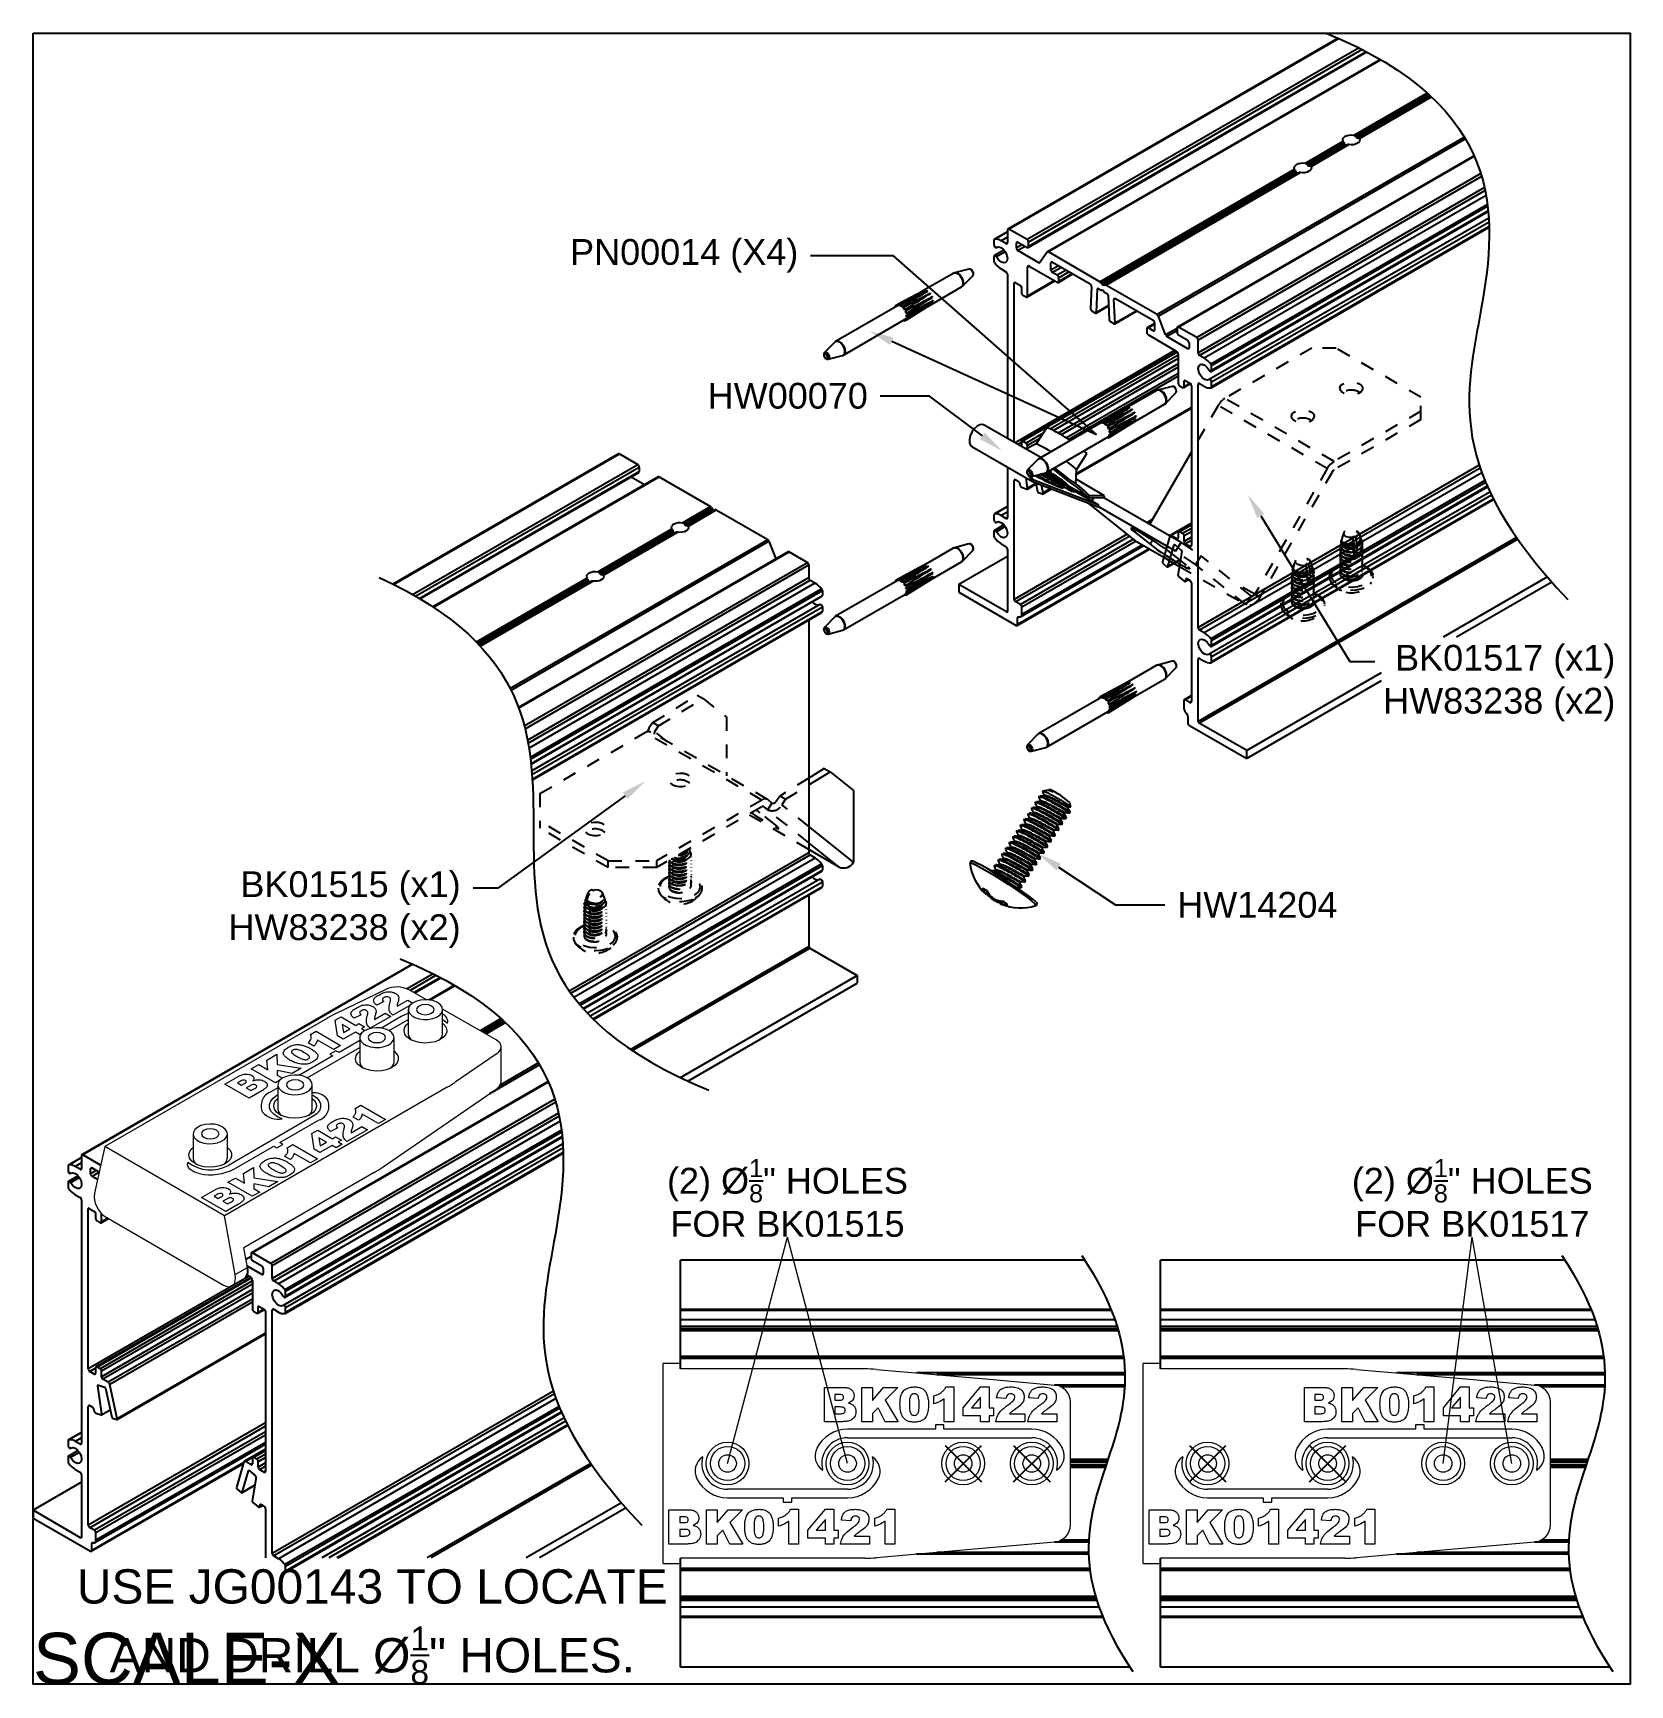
# Model space of a CAD drawing. Extents: x 0 to 11.6, y -12 to 0.
import ezdxf
from ezdxf import colors
from ezdxf.entities.mleader import LeaderData, LeaderLine
from ezdxf.math import Vec2, Vec3

# ---------------------------------------------------------------- set-up
doc = ezdxf.new("R2010")
doc.units = 0
doc.header["$LTSCALE"] = 0.5
doc.header["$MEASUREMENT"] = 0
doc.linetypes.add('HIDDEN2', pattern=[0.1875, 0.125, -0.0625])
for name, color, linetype in [('Brackets', 181, 'CONTINUOUS'), ('Dimension', 10, 'CONTINUOUS'), ('End Cap', 92, 'CONTINUOUS'), ('FAB DWG', 221, 'CONTINUOUS'), ('Hardware', 242, 'CONTINUOUS'), ('Housing', 150, 'CONTINUOUS')]:
    doc.layers.add(name, color=color, linetype=linetype)
doc.layers.add('Jig', color=41, linetype='CONTINUOUS', lineweight=13)
doc.layers.add('Text-Unprinted', color=131, linetype='CONTINUOUS', plot=False)
doc.styles.add('LSAD_Standard', font='arial.ttf')
doc.styles.get("Standard").update_dxf_attribs({"font": 'arial.ttf'})

msp = doc.modelspace()

# ---------------------------------------------------------------- texts
at = {"layer": 'FAB DWG', "ltscale": 0.5, "transparency": 16777216}
for s, width, insert, char_height, attachment_point in [('\\A1;(2) %%C{\\H0.7x;\\S1/8;}" HOLES FOR BK01515', 2.17757, (5.501, -8.778), 0.188, 8), ('\\A1;(2) %%C{\\H0.7x;\\S1/8;}" HOLES FOR BK01517', 2.17757, (10.494, -8.778), 0.188, 8), ('\\A1;USE JG00143 TO LOCATE\\PAND DRILL %%C{\\H0.7x;\\S1/8;}" HOLES.', 4.64047, (2.474, -11.199), 0.25, 2)]:
    msp.add_mtext_dynamic_manual_height_columns(s, width=width, gutter_width=0.625, heights=[0], dxfattribs=dict(at, insert=insert, char_height=char_height, attachment_point=attachment_point))
at = {"layer": 'Text-Unprinted', "ltscale": 0.5, "transparency": 16777216, "style": 'LSAD_Standard'}
msp.add_attdef('SCALE-X', (0, -12.037), 'XEffectiveScaleFactor', height=0.375, dxfattribs=at)

# ---------------------------------------------------------------- linework, layer by layer
at = {"layer": 'Brackets', "linetype": 'HIDDEN2', "transparency": 16777216}
for p, q in [((9.325, -2.297), (8.69, -2.663)), ((9.501, -2.297), (9.325, -2.297)), ((10.12, -2.655), (9.501, -2.297)), ((9.67, -2.618), (9.676, -2.621)), ((8.641, -2.715), (8.446, -3.054)), ((9.437, -3.175), (8.641, -2.715)), ((9.486, -3.123), (8.69, -2.663)), ((10.12, -2.757), (9.486, -3.123)), ((10.12, -2.818), (10.12, -2.655)), ((9.317, -2.822), (9.322, -2.825)), ((10.12, -2.818), (9.486, -3.184)), ((9.437, -3.175), (8.908, -4.091)), ((9.474, -3.196), (8.945, -4.113)), ((8.331, -3.778), (8.371, -3.715)), ((8.371, -3.715), (8.517, -3.811)), ((8.244, -3.822), (8.32, -3.866)), ((8.362, -3.841), (8.296, -3.789)), ((8.476, -3.874), (8.331, -3.778)), ((8.41, -3.88), (8.366, -3.845)), ((8.517, -3.811), (8.476, -3.874)), ((8.883, -4.104), (8.517, -3.811)), ((8.358, -3.888), (8.847, -4.17)), ((8.842, -4.167), (8.476, -3.874)), ((8.908, -4.091), (8.76, -4.006)), ((8.908, -4.091), (8.945, -4.113)), ((8.842, -4.167), (8.883, -4.104)), ((4.518, -5.027), (4.843, -4.826)), ((4.56, -5.051), (4.885, -4.851)), ((4.843, -4.826), (4.885, -4.851)), ((4.885, -4.851), (5.056, -4.987)), ((4.518, -5.027), (4.491, -5.068)), ((4.518, -5.027), (4.56, -5.051)), ((4.534, -5.092), (4.56, -5.051)), ((5.056, -4.987), (5.056, -5.414)), ((3.696, -5.544), (4.464, -5.1)), ((5.315, -5.592), (4.464, -5.1)), ((5.356, -5.587), (4.506, -5.096)), ((4.626, -5.166), (4.534, -5.092)), ((5.656, -5.431), (5.444, -5.562)), ((5.486, -5.586), (5.656, -5.481)), ((3.696, -5.544), (3.696, -5.748)), ((5.315, -5.592), (4.547, -6.035)), ((5.315, -5.64), (4.547, -6.084)), ((5.328, -5.64), (5.326, -5.639)), ((5.328, -5.64), (5.356, -5.663)), ((5.388, -5.613), (5.356, -5.663)), ((5.388, -5.613), (5.36, -5.59)), ((5.444, -5.562), (5.418, -5.602)), ((5.486, -5.586), (5.444, -5.562)), ((5.486, -5.586), (5.46, -5.627)), ((5.656, -5.784), (5.46, -5.627)), ((4.193, -6.035), (3.696, -5.748)), ((3.696, -5.748), (3.696, -5.797)), ((5.656, -5.952), (5.216, -5.697)), ((5.415, -5.774), (5.301, -5.684)), ((5.656, -5.903), (5.356, -5.663)), ((4.193, -6.084), (3.696, -5.797)), ((4.193, -6.084), (4.193, -6.035)), ((4.193, -6.035), (4.547, -6.035)), ((4.547, -6.084), (4.193, -6.084)), ((4.547, -6.035), (4.547, -6.084))]:
    msp.add_line(p, q, dxfattribs=at)
at = {"layer": 'Brackets', "transparency": 16777216}
for p, q in [((8.446, -3.054), (8.141, -3.582)), ((7.693, -3.396), (7.699, -3.386)), ((8.047, -3.708), (7.698, -3.429)), ((7.735, -3.386), (7.719, -3.411)), ((8.331, -3.778), (7.767, -3.452)), ((8.371, -3.715), (7.802, -3.386)), ((8.039, -3.623), (8.031, -3.636)), ((8.031, -3.636), (8.145, -3.727)), ((8.051, -3.71), (8.047, -3.708)), ((8.051, -3.71), (8.244, -3.822)), ((8.164, -3.697), (8.145, -3.727)), ((8.366, -3.845), (8.362, -3.841)), ((8.32, -3.866), (8.358, -3.888)), ((5.769, -5.361), (5.656, -5.431)), ((5.656, -5.481), (5.812, -5.386)), ((5.769, -5.361), (5.812, -5.386)), ((5.812, -5.386), (5.982, -5.522)), ((5.982, -5.522), (5.982, -6.044)), ((5.982, -6.044), (5.656, -5.784)), ((5.878, -6.08), (5.656, -5.903)), ((5.878, -6.08), (5.656, -5.952))]:
    msp.add_line(p, q, dxfattribs=at)
at = {"layer": 'Brackets', "linetype": 'HIDDEN2', "transparency": 16777216, "flags": 128}
for points in [[(9.67, -2.557), (9.686, -2.57), (9.694, -2.585), (9.693, -2.601), (9.683, -2.615), (9.665, -2.627), (9.642, -2.635), (9.615, -2.639), (9.588, -2.637), (9.564, -2.63), (9.544, -2.619), (9.532, -2.604), (9.529, -2.589), (9.534, -2.573), (9.548, -2.56), (9.569, -2.55), (9.595, -2.544), (9.622, -2.543), (9.648, -2.548), (9.67, -2.557)], [(9.317, -2.761), (9.333, -2.774), (9.341, -2.789), (9.339, -2.805), (9.33, -2.819), (9.312, -2.831), (9.288, -2.839), (9.262, -2.843), (9.235, -2.841), (9.21, -2.834), (9.191, -2.823), (9.179, -2.808), (9.175, -2.793), (9.181, -2.777), (9.195, -2.764), (9.216, -2.754), (9.241, -2.748), (9.269, -2.747), (9.295, -2.752), (9.317, -2.761)], [(8.25, -3.801), (8.261, -3.809), (8.296, -3.831), (8.331, -3.853), (8.336, -3.856)], [(8.296, -3.789), (8.274, -3.772), (8.261, -3.763)], [(8.361, -3.871), (8.362, -3.871), (8.39, -3.887), (8.411, -3.898), (8.426, -3.904), (8.434, -3.906), (8.434, -3.902), (8.425, -3.893), (8.41, -3.88)], [(8.908, -4.091), (8.905, -4.095), (8.902, -4.099), (8.898, -4.102), (8.895, -4.104), (8.892, -4.105), (8.888, -4.106), (8.885, -4.106), (8.883, -4.104)], [(8.945, -4.113), (8.934, -4.13), (8.921, -4.145), (8.907, -4.157), (8.893, -4.166), (8.878, -4.172), (8.865, -4.174), (8.853, -4.172), (8.842, -4.167)], [(4.491, -5.068), (4.484, -5.082), (4.479, -5.094)], [(4.659, -5.479), (4.682, -5.488), (4.708, -5.492), (4.735, -5.492), (4.761, -5.486), (4.781, -5.476), (4.795, -5.462), (4.801, -5.447), (4.798, -5.431), (4.786, -5.417), (4.766, -5.406), (4.742, -5.399), (4.715, -5.397), (4.688, -5.4), (4.664, -5.408), (4.647, -5.42), (4.637, -5.435), (4.636, -5.451), (4.643, -5.466), (4.659, -5.479)], [(4.041, -5.836), (4.063, -5.845), (4.089, -5.85), (4.116, -5.849), (4.142, -5.843), (4.163, -5.833), (4.177, -5.82), (4.182, -5.804), (4.179, -5.788), (4.167, -5.774), (4.148, -5.763), (4.123, -5.756), (4.096, -5.754), (4.069, -5.757), (4.046, -5.766), (4.028, -5.778), (4.018, -5.792), (4.017, -5.808), (4.025, -5.823), (4.041, -5.836)], [(5.238, -5.685), (5.266, -5.703), (5.301, -5.726), (5.336, -5.747), (5.367, -5.766), (5.395, -5.781), (5.417, -5.792), (5.431, -5.799), (5.439, -5.8), (5.439, -5.796), (5.43, -5.788), (5.415, -5.774)], [(5.301, -5.684), (5.279, -5.667), (5.275, -5.664)]]:
    msp.add_lwpolyline(points, dxfattribs=at)
at = {"layer": 'Brackets', "transparency": 16777216, "flags": 128}
for points in [[(8.261, -3.763), (8.246, -3.752), (8.214, -3.73), (8.18, -3.707), (8.144, -3.684), (8.11, -3.663), (8.078, -3.644), (8.051, -3.629), (8.029, -3.618), (8.014, -3.612), (8.007, -3.61), (8.007, -3.614), (8.015, -3.623), (8.031, -3.636)], [(8.145, -3.727), (8.167, -3.744), (8.195, -3.764), (8.227, -3.786), (8.25, -3.801)], [(8.336, -3.856), (8.361, -3.871)]]:
    msp.add_lwpolyline(points, dxfattribs=at)
at = {"layer": 'Brackets', "linetype": 'HIDDEN2', "transparency": 16777216}
for centre, radius, start, end in [((9.612, -2.724), 0.121, 61.0923, 122.0663), ((8.765, -2.784), 0.142, 121.9547, 151.1444), ((9.258, -2.928), 0.121, 61.0923, 122.0663), ((4.488, -5.134), 0.0412, 65.0875, 126.223), ((4.554, -5.106), 0.0244, 145.4382, 190.3691), ((4.718, -5.559), 0.115, 51.5655, 128.4345), ((5.339, -5.623), 0.0398, 57.5599, 126.8855), ((5.322, -5.649), 0.0113, 57.5599, 126.8855), ((5.389, -5.588), 0.0814, 246.4213, 331.527), ((5.398, -5.591), 0.0231, 246.4213, 331.527), ((4.099, -5.917), 0.115, 51.5655, 128.4345)]:
    msp.add_arc(centre, radius, start, end, dxfattribs=at)
at = {"layer": 'Brackets', "transparency": 16777216}
for centre, radius, start, end in [((9.561, -3.243), 0.142, 121.9547, 151.1444), ((9.504, -3.213), 0.0341, 121.9547, 151.1444), ((5.911, -6.005), 0.0814, 246.4213, 331.527)]:
    msp.add_arc(centre, radius, start, end, dxfattribs=at)
at = {"layer": 'Dimension', "lineweight": 15, "ltscale": 0.5, "transparency": 16777216}
for p, q in [((5.064, -10.428), (5.501, -8.778)), ((5.939, -10.428), (5.501, -8.778)), ((10.282, -10.428), (10.494, -8.778)), ((10.782, -10.428), (10.494, -8.778))]:
    msp.add_line(p, q, dxfattribs=at)
at = {"layer": 'Dimension', "transparency": 16777216}
for points, knots in [([(9.429, 0), (10.739, -0.54), (10.622, -2.065), (10.286, -3.177), (11.19, -4.129)], [0, 0, 0, 0, 1, 1.936571, 1.936571, 1.936571, 1.936571]), ([(2.523, -3.969), (3.644, -4.485), (3.649, -5.833), (3.654, -7.182), (4.928, -7.707)], [0.0416, 0.0416, 0.0416, 0.0416, 1, 2, 2, 2, 2]), ([(2.678, -6.749), (3.988, -7.289), (3.871, -8.814), (3.535, -9.925), (4.439, -10.878)], [0, 0, 0, 0, 1, 1.936571, 1.936571, 1.936571, 1.936571])]:
    msp.add_open_spline(points, degree=3, knots=knots, dxfattribs=at)
for points in [[(7.646, -8.911), (8.103, -9.592), (7.832, -10.427), (7.549, -11.251), (8.019, -11.944)], [(11.146, -8.911), (11.603, -9.592), (11.332, -10.427), (11.049, -11.251), (11.519, -11.944)]]:
    msp.add_open_spline(points, degree=3, dxfattribs=at)
at = {"layer": 'End Cap', "transparency": 16777216}
msp.add_arc((1.494, -9.025), 0.0726, 308.0545, 19.6097, dxfattribs=at)
at = {"layer": 'FAB DWG', "ltscale": 0.5, "transparency": 16777216}
for p, q in [((6.65, -10.296), (6.915, -10.561)), ((6.65, -10.561), (6.915, -10.296)), ((7.15, -10.296), (7.415, -10.561)), ((7.15, -10.561), (7.415, -10.296)), ((8.431, -10.296), (8.696, -10.561)), ((8.431, -10.561), (8.696, -10.296)), ((9.306, -10.296), (9.571, -10.561)), ((9.306, -10.561), (9.571, -10.296))]:
    msp.add_line(p, q, dxfattribs=at)
at = {"layer": 'Hardware', "lineweight": 25, "transparency": 16777216}
for p, q in [((6.713, -1.751), (6.471, -1.89)), ((6.716, -1.75), (6.719, -1.748)), ((6.824, -1.721), (6.719, -1.748)), ((6.776, -1.846), (6.852, -1.769)), ((6.502, -1.874), (6.304, -1.98)), ((6.522, -1.879), (6.324, -1.985)), ((6.457, -1.988), (6.559, -1.925)), ((6.529, -1.99), (6.77, -1.851)), ((6.776, -1.846), (6.773, -1.849)), ((6.303, -1.988), (5.851, -2.248)), ((6.303, -1.981), (6.289, -1.988)), ((6.479, -1.931), (6.344, -2.003)), ((6.368, -2.09), (6.558, -1.972)), ((6.368, -2.044), (6.457, -1.988)), ((6.373, -2.07), (6.564, -1.952)), ((5.909, -2.348), (6.36, -2.087)), ((6.353, -2.098), (6.366, -2.09)), ((5.846, -2.253), (5.77, -2.33)), ((5.798, -2.378), (5.902, -2.351)), ((5.91, -2.347), (5.909, -2.348)), ((8.194, -2.606), (7.977, -2.731)), ((8.305, -2.576), (8.2, -2.603)), ((8.2, -2.603), (8.201, -2.603)), ((8.257, -2.701), (8.333, -2.624)), ((7.976, -2.731), (7.778, -2.837)), ((7.994, -2.73), (7.796, -2.836)), ((7.996, -2.753), (7.817, -2.849)), ((8.033, -2.832), (8.251, -2.706)), ((8.251, -2.705), (8.256, -2.702)), ((8.263, -2.691), (8.257, -2.702)), ((7.781, -2.845), (7.333, -3.103)), ((7.777, -2.846), (7.767, -2.851)), ((7.787, -2.842), (7.795, -2.838)), ((7.842, -2.951), (8.033, -2.833)), ((7.853, -2.914), (8.008, -2.818)), ((7.853, -2.937), (8.043, -2.819)), ((8.007, -2.818), (8.044, -2.795)), ((7.39, -3.203), (7.838, -2.944)), ((7.849, -2.937), (7.842, -2.942)), ((7.327, -3.108), (7.251, -3.185)), ((7.333, -3.104), (7.327, -3.108)), ((7.248, -3.19), (7.251, -3.185)), ((7.279, -3.233), (7.384, -3.206)), ((6.824, -3.724), (6.719, -3.752)), ((6.713, -3.754), (6.404, -3.932)), ((6.72, -3.752), (6.713, -3.754)), ((6.77, -3.853), (6.777, -3.847)), ((6.776, -3.85), (6.852, -3.773)), ((6.777, -3.848), (6.776, -3.85)), ((6.491, -3.882), (6.293, -3.988)), ((6.508, -3.877), (6.31, -3.983)), ((6.528, -3.887), (6.33, -3.993)), ((6.37, -4.055), (6.505, -3.972)), ((6.373, -4.08), (6.563, -3.962)), ((6.395, -3.937), (6.404, -3.933)), ((6.504, -3.972), (6.561, -3.937)), ((6.555, -3.978), (6.77, -3.854)), ((6.3, -3.993), (5.851, -4.252)), ((5.909, -4.351), (6.357, -4.092)), ((6.301, -3.992), (6.308, -3.988)), ((6.408, -3.982), (6.349, -4.013)), ((6.364, -4.097), (6.555, -3.979)), ((6.347, -4.102), (6.357, -4.095)), ((5.846, -4.256), (5.77, -4.333)), ((5.851, -4.253), (5.846, -4.257)), ((5.851, -4.252), (5.851, -4.252)), ((5.798, -4.381), (5.902, -4.354)), ((5.91, -4.35), (5.909, -4.351)), ((8.194, -4.609), (7.979, -4.733)), ((8.305, -4.579), (8.2, -4.607)), ((8.2, -4.607), (8.202, -4.606)), ((8.257, -4.705), (8.333, -4.628)), ((7.979, -4.733), (7.781, -4.839)), ((7.998, -4.735), (7.8, -4.841)), ((7.987, -4.766), (7.82, -4.855)), ((7.942, -4.888), (8.251, -4.709)), ((8.018, -4.819), (8.045, -4.803)), ((8.258, -4.704), (8.257, -4.705)), ((8.262, -4.697), (8.258, -4.704)), ((7.781, -4.848), (7.333, -5.107)), ((7.779, -4.845), (7.768, -4.851)), ((7.839, -4.956), (8.03, -4.837)), ((7.846, -4.895), (7.852, -4.891)), ((7.851, -4.944), (8.042, -4.825)), ((7.854, -4.922), (8.019, -4.819)), ((7.39, -5.206), (7.838, -4.947)), ((7.84, -4.947), (7.838, -4.947)), ((7.846, -4.943), (7.84, -4.947)), ((7.327, -5.111), (7.251, -5.188)), ((7.328, -5.11), (7.327, -5.111)), ((7.279, -5.236), (7.384, -5.209))]:
    msp.add_line(p, q, dxfattribs=at)
at = {"layer": 'Hardware', "transparency": 16777216}
for p, q in [((7.347, -3.095), (6.936, -2.858)), ((7.391, -2.876), (7.314, -2.995)), ((7.314, -2.995), (7.239, -3.033)), ((6.845, -3.015), (7.287, -3.27)), ((7.608, -3.185), (7.684, -3.066)), ((7.381, -3.23), (7.358, -3.212)), ((7.381, -3.23), (7.576, -3.342)), ((7.495, -3.27), (7.384, -3.205)), ((7.411, -3.197), (7.405, -3.195)), ((7.425, -3.204), (7.411, -3.196)), ((7.427, -3.217), (7.414, -3.21)), ((7.427, -3.217), (7.432, -3.209)), ((7.435, -3.177), (7.535, -3.257)), ((7.544, -3.245), (7.449, -3.169)), ((7.456, -3.238), (7.461, -3.229)), ((7.535, -3.257), (7.544, -3.245)), ((7.603, -3.287), (7.608, -3.185)), ((7.298, -3.259), (7.292, -3.255)), ((7.292, -3.272), (7.766, -3.455)), ((7.772, -3.442), (7.298, -3.259)), ((7.529, -3.296), (7.535, -3.287)), ((7.696, -3.386), (7.547, -3.3)), ((7.772, -3.442), (7.575, -3.328)), ((7.595, -3.348), (7.576, -3.342)), ((7.813, -3.373), (7.605, -3.252)), ((7.694, -3.384), (7.703, -3.372)), ((7.694, -3.384), (7.696, -3.386)), ((7.696, -3.386), (7.808, -3.386)), ((7.813, -3.373), (7.703, -3.372)), ((7.766, -3.455), (7.772, -3.442)), ((7.808, -3.386), (7.813, -3.373))]:
    msp.add_line(p, q, dxfattribs=at)
at = {"layer": 'Hardware', "linetype": 'HIDDEN2', "transparency": 16777216}
for p, q in [((9.537, -3.7), (9.535, -3.708)), ((9.548, -3.671), (9.542, -3.687)), ((9.547, -3.676), (9.548, -3.67)), ((9.548, -3.671), (9.547, -3.676)), ((9.558, -3.641), (9.548, -3.67)), ((9.628, -3.669), (9.622, -3.678)), ((9.622, -3.678), (9.623, -3.727)), ((9.623, -3.727), (9.624, -3.727)), ((9.638, -3.8), (9.628, -3.669)), ((9.644, -3.673), (9.628, -3.669)), ((9.653, -3.718), (9.644, -3.673)), ((9.656, -3.629), (9.649, -3.638)), ((9.649, -3.638), (9.665, -3.642)), ((9.65, -3.719), (9.653, -3.718)), ((9.659, -3.64), (9.656, -3.629)), ((9.658, -3.743), (9.656, -3.73)), ((9.665, -3.642), (9.678, -3.677)), ((9.678, -3.684), (9.681, -3.686)), ((9.681, -3.686), (9.685, -3.698)), ((9.692, -3.716), (9.693, -3.72)), ((9.693, -3.72), (9.693, -3.72)), ((9.205, -3.845), (9.194, -3.875)), ((9.293, -3.828), (9.291, -3.837)), ((9.291, -3.837), (9.308, -3.839)), ((9.296, -3.838), (9.293, -3.828)), ((9.324, -3.88), (9.312, -3.845)), ((9.53, -3.737), (9.53, -3.74)), ((9.53, -3.762), (9.53, -3.766)), ((9.53, -3.788), (9.53, -3.791)), ((9.53, -3.813), (9.53, -3.817)), ((9.53, -3.839), (9.53, -3.842)), ((9.623, -3.741), (9.623, -3.754)), ((9.64, -3.826), (9.639, -3.809)), ((9.645, -3.753), (9.657, -3.746)), ((9.663, -3.765), (9.678, -3.755)), ((9.694, -3.753), (9.694, -3.749)), ((9.694, -3.778), (9.694, -3.774)), ((9.694, -3.804), (9.694, -3.801)), ((9.694, -3.829), (9.694, -3.826)), ((9.694, -3.855), (9.694, -3.852)), ((9.176, -3.942), (9.176, -3.945)), ((9.176, -3.967), (9.176, -3.971)), ((9.184, -3.906), (9.181, -3.913)), ((9.194, -3.876), (9.188, -3.892)), ((9.283, -3.87), (9.28, -3.88)), ((9.28, -3.88), (9.285, -3.929)), ((9.298, -4), (9.283, -3.87)), ((9.3, -3.872), (9.283, -3.87)), ((9.285, -3.929), (9.285, -3.928)), ((9.286, -3.943), (9.287, -3.955)), ((9.311, -3.915), (9.3, -3.872)), ((9.308, -3.917), (9.311, -3.915)), ((9.318, -3.94), (9.314, -3.927)), ((9.323, -3.961), (9.334, -3.949)), ((9.331, -3.901), (9.327, -3.889)), ((9.339, -3.921), (9.338, -3.918)), ((9.34, -3.961), (9.34, -3.953)), ((9.53, -3.864), (9.53, -3.868)), ((9.53, -3.89), (9.53, -3.893)), ((9.53, -3.915), (9.53, -3.919)), ((9.53, -3.941), (9.53, -3.944)), ((9.588, -3.963), (9.581, -3.98)), ((9.694, -3.953), (9.69, -3.943)), ((9.694, -3.88), (9.694, -3.877)), ((9.694, -3.906), (9.694, -3.903)), ((9.694, -3.931), (9.694, -3.928)), ((9.176, -3.993), (9.176, -3.996)), ((9.176, -4.018), (9.176, -4.022)), ((9.176, -4.044), (9.176, -4.047)), ((9.176, -4.07), (9.176, -4.073)), ((9.301, -4.025), (9.299, -4.008)), ((9.34, -3.987), (9.34, -3.978)), ((9.34, -4.009), (9.34, -4.006)), ((9.34, -4.034), (9.34, -4.031)), ((9.34, -4.06), (9.34, -4.057)), ((9.34, -4.085), (9.34, -4.082)), ((9.176, -4.095), (9.176, -4.098)), ((9.176, -4.121), (9.176, -4.124)), ((9.176, -4.146), (9.176, -4.149)), ((9.249, -4.169), (9.247, -4.187)), ((9.34, -4.111), (9.34, -4.108)), ((9.34, -4.136), (9.34, -4.133)), ((4.667, -6.014), (4.662, -6.02)), ((4.787, -5.954), (4.784, -5.947)), ((4.794, -5.975), (4.791, -5.967)), ((4.8, -6.009), (4.8, -6.005)), ((4.641, -6.056), (4.636, -6.065)), ((4.641, -6.069), (4.636, -6.066)), ((4.636, -6.071), (4.636, -6.072)), ((4.636, -6.095), (4.636, -6.098)), ((4.636, -6.12), (4.636, -6.123)), ((4.637, -6.04), (4.642, -6.046)), ((4.658, -6.125), (4.672, -6.136)), ((4.672, -6.034), (4.66, -6.048)), ((4.672, -6.059), (4.66, -6.074)), ((4.672, -6.085), (4.66, -6.099)), ((4.672, -6.11), (4.66, -6.125)), ((4.672, -6.136), (4.66, -6.15)), ((4.663, -6.052), (4.672, -6.059)), ((4.664, -6.078), (4.672, -6.085)), ((4.664, -6.104), (4.672, -6.11)), ((4.8, -6.034), (4.8, -6.031)), ((4.8, -6.06), (4.8, -6.056)), ((4.8, -6.085), (4.8, -6.082)), ((4.8, -6.111), (4.8, -6.107)), ((4.8, -6.136), (4.8, -6.133)), ((4.077, -6.246), (4.092, -6.252)), ((4.092, -6.252), (4.101, -6.243)), ((4.636, -6.146), (4.636, -6.149)), ((4.636, -6.171), (4.636, -6.174)), ((4.636, -6.197), (4.636, -6.2)), ((4.658, -6.151), (4.672, -6.161)), ((4.658, -6.176), (4.672, -6.187)), ((4.672, -6.161), (4.66, -6.176)), ((4.672, -6.187), (4.66, -6.201)), ((4.8, -6.162), (4.8, -6.158)), ((4.8, -6.187), (4.8, -6.184)), ((4.8, -6.213), (4.8, -6.21)), ((4.019, -6.347), (4.018, -6.35)), ((4.018, -6.35), (4.018, -6.35)), ((4.02, -6.341), (4.019, -6.345)), ((4.029, -6.317), (4.025, -6.329)), ((4.025, -6.329), (4.027, -6.324)), ((4.03, -6.312), (4.026, -6.324)), ((4.026, -6.373), (4.028, -6.368)), ((4.034, -6.316), (4.029, -6.317)), ((4.045, -6.274), (4.033, -6.308)), ((4.033, -6.308), (4.035, -6.303)), ((4.033, -6.308), (4.034, -6.309)), ((4.033, -6.349), (4.037, -6.334)), ((4.046, -6.269), (4.034, -6.303)), ((4.034, -6.337), (4.034, -6.343)), ((4.037, -6.334), (4.04, -6.33)), ((4.039, -6.325), (4.049, -6.288)), ((4.059, -6.279), (4.045, -6.274)), ((4.049, -6.288), (4.059, -6.279)), ((4.063, -6.37), (4.055, -6.383)), ((4.063, -6.344), (4.061, -6.347)), ((4.084, -6.342), (4.063, -6.338)), ((4.168, -6.312), (4.153, -6.269)), ((4.176, -6.333), (4.173, -6.325)), ((4.181, -6.366), (4.181, -6.363)), ((4.831, -6.305), (4.842, -6.297)), ((4.017, -6.406), (4.025, -6.413)), ((4.017, -6.427), (4.017, -6.43)), ((4.017, -6.453), (4.017, -6.456)), ((4.017, -6.478), (4.017, -6.481)), ((4.024, -6.435), (4.018, -6.432)), ((4.063, -6.395), (4.053, -6.411)), ((4.063, -6.421), (4.053, -6.437)), ((4.063, -6.446), (4.053, -6.462)), ((4.063, -6.472), (4.053, -6.488)), ((4.063, -6.497), (4.053, -6.513)), ((4.181, -6.392), (4.181, -6.389)), ((4.181, -6.418), (4.181, -6.414)), ((4.181, -6.443), (4.181, -6.44)), ((4.181, -6.469), (4.181, -6.465)), ((4.181, -6.494), (4.181, -6.491)), ((4.017, -6.504), (4.017, -6.507)), ((4.017, -6.529), (4.017, -6.532)), ((4.017, -6.555), (4.017, -6.558)), ((4.063, -6.523), (4.053, -6.539)), ((4.063, -6.548), (4.053, -6.564)), ((4.181, -6.52), (4.181, -6.516)), ((4.181, -6.545), (4.181, -6.542)), ((4.181, -6.571), (4.181, -6.567)), ((4.231, -6.648), (4.247, -6.631))]:
    msp.add_line(p, q, dxfattribs=at)
at = {"layer": 'Hardware', "linetype": 'Continuous', "lineweight": 25, "transparency": 16777216}
for p, q in [((7.387, -5.522), (7.361, -5.527)), ((7.407, -5.522), (7.395, -5.521)), ((7.414, -5.516), (7.406, -5.517)), ((7.284, -5.647), (7.28, -5.653)), ((7.311, -5.605), (7.307, -5.612)), ((7.338, -5.563), (7.334, -5.57)), ((7.567, -5.64), (7.56, -5.611)), ((7.203, -5.772), (7.198, -5.779)), ((7.23, -5.731), (7.225, -5.737)), ((7.257, -5.689), (7.253, -5.695)), ((7.503, -5.768), (7.507, -5.762)), ((7.53, -5.726), (7.535, -5.72)), ((7.557, -5.685), (7.562, -5.678)), ((7.121, -5.898), (7.117, -5.905)), ((7.149, -5.856), (7.144, -5.863)), ((7.176, -5.814), (7.171, -5.821)), ((7.422, -5.894), (7.426, -5.887)), ((7.449, -5.852), (7.453, -5.845)), ((7.476, -5.81), (7.48, -5.804)), ((7.067, -5.982), (7.063, -5.989)), ((7.094, -5.94), (7.09, -5.947)), ((7.341, -6.02), (7.345, -6.013)), ((7.368, -5.978), (7.372, -5.971)), ((7.395, -5.936), (7.399, -5.929)), ((6.84, -6.036), (6.832, -6.049)), ((6.986, -6.107), (6.985, -6.109)), ((7.013, -6.066), (7.009, -6.072)), ((7.04, -6.024), (7.036, -6.03)), ((7.259, -6.145), (7.264, -6.139)), ((7.286, -6.103), (7.291, -6.097)), ((7.314, -6.061), (7.318, -6.055)), ((6.958, -6.256), (6.946, -6.272)), ((7.205, -6.229), (7.21, -6.222)), ((7.232, -6.187), (7.237, -6.18)), ((6.965, -6.267), (6.953, -6.282)), ((6.982, -6.292), (6.977, -6.3)), ((7.004, -6.31), (7, -6.317)), ((7.03, -6.322), (7.024, -6.33)), ((7.059, -6.328), (7.05, -6.345)), ((7.072, -6.329), (7.062, -6.347)), ((7.313, -6.36), (7.321, -6.347))]:
    msp.add_line(p, q, dxfattribs=at)
at = {"layer": 'Hardware', "lineweight": 25, "transparency": 16777216, "flags": 128}
for points in [[(6.77, -1.851), (6.77, -1.851), (6.779, -1.84), (6.782, -1.824), (6.779, -1.805), (6.77, -1.784), (6.757, -1.766), (6.742, -1.754), (6.726, -1.748), (6.713, -1.751)], [(6.719, -1.748), (6.728, -1.748), (6.743, -1.753), (6.759, -1.766), (6.772, -1.783), (6.78, -1.804), (6.784, -1.823)], [(6.852, -1.769), (6.854, -1.766), (6.856, -1.758), (6.854, -1.748), (6.85, -1.738), (6.843, -1.73), (6.836, -1.723), (6.828, -1.721), (6.824, -1.721)], [(6.784, -1.823), (6.78, -1.839), (6.776, -1.846)], [(6.288, -1.996), (6.288, -1.994), (6.288, -1.992), (6.288, -1.989), (6.29, -1.988), (6.292, -1.988), (6.295, -1.989), (6.297, -1.991)], [(6.303, -1.988), (6.302, -1.985), (6.302, -1.982), (6.304, -1.98), (6.305, -1.98), (6.308, -1.98), (6.31, -1.982), (6.312, -1.984), (6.314, -1.987)], [(6.322, -1.989), (6.323, -1.987), (6.324, -1.985), (6.326, -1.985), (6.329, -1.986), (6.331, -1.988), (6.333, -1.99), (6.334, -1.993), (6.335, -1.997)], [(6.343, -2.004), (6.345, -2.003), (6.347, -2.003), (6.349, -2.004), (6.352, -2.006), (6.353, -2.009), (6.355, -2.012), (6.355, -2.015), (6.354, -2.018)], [(6.36, -2.028), (6.362, -2.028), (6.365, -2.03), (6.367, -2.033), (6.369, -2.036), (6.369, -2.039), (6.369, -2.041), (6.368, -2.043), (6.366, -2.044)], [(6.354, -2.091), (6.355, -2.094), (6.355, -2.096), (6.353, -2.098), (6.352, -2.099), (6.349, -2.098), (6.347, -2.097), (6.346, -2.096)], [(6.366, -2.078), (6.368, -2.081), (6.369, -2.084), (6.369, -2.087), (6.369, -2.089), (6.367, -2.09), (6.365, -2.09), (6.362, -2.089), (6.36, -2.087)], [(6.369, -2.055), (6.371, -2.057), (6.373, -2.06), (6.374, -2.063), (6.375, -2.066), (6.374, -2.068), (6.373, -2.07), (6.371, -2.07), (6.369, -2.07)], [(5.902, -2.351), (5.907, -2.349), (5.916, -2.338), (5.919, -2.322), (5.916, -2.303), (5.907, -2.282), (5.894, -2.265), (5.879, -2.252), (5.863, -2.247), (5.85, -2.249), (5.846, -2.253)], [(5.852, -2.248), (5.865, -2.246), (5.88, -2.251), (5.896, -2.264), (5.909, -2.281), (5.918, -2.302), (5.921, -2.322)], [(5.767, -2.348), (5.768, -2.354), (5.771, -2.361), (5.775, -2.367), (5.78, -2.371), (5.785, -2.372), (5.79, -2.372), (5.793, -2.368), (5.794, -2.363), (5.793, -2.357), (5.79, -2.35), (5.785, -2.345), (5.78, -2.34), (5.775, -2.339), (5.771, -2.34), (5.768, -2.343), (5.767, -2.348)], [(5.77, -2.33), (5.772, -2.328), (5.778, -2.327), (5.786, -2.329), (5.794, -2.335), (5.8, -2.344), (5.804, -2.354), (5.806, -2.364), (5.804, -2.372), (5.8, -2.377), (5.798, -2.378)], [(5.921, -2.322), (5.918, -2.338), (5.91, -2.347)], [(8.251, -2.706), (8.254, -2.704), (8.262, -2.692), (8.263, -2.674), (8.258, -2.654), (8.248, -2.634), (8.234, -2.618), (8.218, -2.607), (8.203, -2.603), (8.194, -2.606)], [(8.333, -2.624), (8.336, -2.619), (8.337, -2.611), (8.334, -2.601), (8.329, -2.591), (8.323, -2.583), (8.315, -2.577), (8.307, -2.576), (8.305, -2.576)], [(7.777, -2.847), (7.776, -2.844), (7.776, -2.841), (7.776, -2.839), (7.778, -2.837), (7.78, -2.837), (7.782, -2.838), (7.785, -2.84), (7.787, -2.842)], [(7.794, -2.842), (7.794, -2.839), (7.795, -2.837), (7.797, -2.836), (7.799, -2.836), (7.801, -2.837), (7.804, -2.84), (7.805, -2.843), (7.807, -2.846)], [(7.815, -2.851), (7.816, -2.849), (7.818, -2.848), (7.82, -2.849), (7.823, -2.851), (7.825, -2.853), (7.827, -2.856), (7.827, -2.859), (7.827, -2.862)], [(7.834, -2.871), (7.837, -2.871), (7.839, -2.872), (7.841, -2.874), (7.843, -2.877), (7.845, -2.88), (7.845, -2.883), (7.845, -2.885), (7.843, -2.887)], [(7.842, -2.942), (7.843, -2.945), (7.844, -2.948), (7.843, -2.95), (7.842, -2.952), (7.84, -2.952), (7.837, -2.951), (7.835, -2.949), (7.833, -2.947)], [(7.85, -2.924), (7.852, -2.926), (7.854, -2.929), (7.854, -2.932), (7.854, -2.935), (7.853, -2.937), (7.851, -2.938), (7.849, -2.937), (7.846, -2.936)], [(7.847, -2.898), (7.85, -2.899), (7.852, -2.902), (7.854, -2.905), (7.855, -2.908), (7.855, -2.911), (7.854, -2.913), (7.852, -2.914), (7.85, -2.914)], [(7.384, -3.206), (7.391, -3.202), (7.399, -3.19), (7.4, -3.172), (7.395, -3.152), (7.385, -3.132), (7.371, -3.116), (7.356, -3.105), (7.341, -3.102), (7.328, -3.106), (7.327, -3.108)], [(7.333, -3.103), (7.342, -3.101), (7.357, -3.104), (7.373, -3.115), (7.387, -3.131), (7.397, -3.151), (7.402, -3.172), (7.4, -3.189)], [(7.249, -3.199), (7.249, -3.205), (7.25, -3.211), (7.254, -3.218), (7.258, -3.223), (7.263, -3.226), (7.268, -3.228), (7.272, -3.226), (7.274, -3.222), (7.275, -3.217), (7.273, -3.21), (7.27, -3.204), (7.265, -3.198), (7.26, -3.195), (7.255, -3.194), (7.252, -3.195), (7.249, -3.199)], [(7.251, -3.185), (7.252, -3.184), (7.258, -3.182), (7.265, -3.183), (7.273, -3.189), (7.28, -3.197), (7.285, -3.207), (7.287, -3.217), (7.286, -3.225), (7.283, -3.231), (7.279, -3.233)], [(7.4, -3.189), (7.393, -3.201), (7.39, -3.203)], [(6.852, -3.773), (6.853, -3.772), (6.855, -3.765), (6.855, -3.756), (6.852, -3.746), (6.846, -3.736), (6.839, -3.729), (6.831, -3.725), (6.824, -3.724), (6.824, -3.724)], [(6.77, -3.854), (6.776, -3.849), (6.782, -3.835), (6.781, -3.816), (6.774, -3.796), (6.763, -3.776), (6.748, -3.761), (6.732, -3.753), (6.718, -3.752), (6.713, -3.754)], [(6.719, -3.752), (6.734, -3.752), (6.749, -3.761), (6.764, -3.776), (6.776, -3.795), (6.782, -3.815), (6.783, -3.834)], [(6.783, -3.834), (6.778, -3.848), (6.777, -3.848)], [(6.292, -3.997), (6.292, -3.996), (6.291, -3.992), (6.291, -3.99), (6.293, -3.988), (6.294, -3.987), (6.297, -3.988), (6.299, -3.989), (6.301, -3.992)], [(6.3, -3.993), (6.3, -3.992), (6.301, -3.992)], [(6.308, -3.99), (6.308, -3.987), (6.308, -3.985), (6.31, -3.983), (6.312, -3.983), (6.314, -3.984), (6.317, -3.986), (6.319, -3.989), (6.32, -3.992)], [(6.329, -3.996), (6.329, -3.994), (6.331, -3.992), (6.333, -3.993), (6.336, -3.994), (6.338, -3.996), (6.34, -3.999), (6.341, -4.002), (6.341, -4.005)], [(6.349, -4.014), (6.351, -4.013), (6.353, -4.014), (6.356, -4.015), (6.358, -4.018), (6.359, -4.021), (6.36, -4.024), (6.36, -4.027), (6.359, -4.029)], [(6.364, -4.086), (6.365, -4.089), (6.366, -4.093), (6.366, -4.095), (6.364, -4.097), (6.363, -4.098), (6.36, -4.097), (6.358, -4.096), (6.356, -4.093)], [(6.364, -4.039), (6.366, -4.04), (6.369, -4.042), (6.37, -4.045), (6.372, -4.048), (6.372, -4.051), (6.372, -4.054), (6.37, -4.055), (6.368, -4.056)], [(6.369, -4.066), (6.371, -4.068), (6.373, -4.071), (6.374, -4.075), (6.374, -4.077), (6.373, -4.08), (6.372, -4.081), (6.37, -4.081), (6.367, -4.079)], [(6.349, -4.097), (6.349, -4.098), (6.349, -4.1), (6.347, -4.102), (6.345, -4.102), (6.343, -4.101), (6.342, -4.101)], [(5.77, -4.333), (5.774, -4.33), (5.781, -4.331), (5.789, -4.335), (5.797, -4.342), (5.802, -4.351), (5.805, -4.362), (5.806, -4.371), (5.803, -4.378), (5.798, -4.381)], [(5.902, -4.354), (5.913, -4.347), (5.919, -4.333), (5.918, -4.314), (5.911, -4.294), (5.9, -4.275), (5.885, -4.26), (5.869, -4.251), (5.855, -4.251), (5.846, -4.256)], [(5.851, -4.252), (5.856, -4.25), (5.871, -4.25), (5.887, -4.259), (5.901, -4.274), (5.913, -4.293), (5.92, -4.313), (5.92, -4.332)], [(5.92, -4.332), (5.915, -4.346), (5.91, -4.35)], [(5.768, -4.349), (5.768, -4.355), (5.77, -4.362), (5.774, -4.368), (5.778, -4.373), (5.784, -4.375), (5.788, -4.375), (5.792, -4.373), (5.793, -4.369), (5.793, -4.363), (5.791, -4.356), (5.787, -4.35), (5.783, -4.345), (5.777, -4.342), (5.773, -4.342), (5.769, -4.345), (5.768, -4.349)], [(8.251, -4.709), (8.252, -4.709), (8.261, -4.698), (8.263, -4.682), (8.26, -4.662), (8.251, -4.642), (8.238, -4.624), (8.222, -4.612), (8.207, -4.607), (8.194, -4.609)], [(8.333, -4.628), (8.335, -4.624), (8.337, -4.616), (8.335, -4.606), (8.331, -4.596), (8.324, -4.588), (8.317, -4.582), (8.309, -4.579), (8.305, -4.579)], [(7.766, -4.856), (7.766, -4.855), (7.767, -4.853), (7.768, -4.851), (7.77, -4.851), (7.772, -4.852), (7.773, -4.852)], [(7.78, -4.848), (7.779, -4.845), (7.779, -4.842), (7.78, -4.84), (7.781, -4.839), (7.783, -4.839), (7.786, -4.84), (7.788, -4.842), (7.79, -4.845)], [(7.798, -4.846), (7.798, -4.843), (7.799, -4.841), (7.801, -4.84), (7.803, -4.841), (7.806, -4.842), (7.808, -4.845), (7.809, -4.848), (7.81, -4.851)], [(7.819, -4.857), (7.82, -4.855), (7.822, -4.855), (7.825, -4.856), (7.827, -4.858), (7.829, -4.861), (7.83, -4.864), (7.831, -4.867), (7.831, -4.869)], [(7.837, -4.879), (7.84, -4.879), (7.842, -4.88), (7.844, -4.883), (7.846, -4.886), (7.847, -4.889), (7.847, -4.892), (7.847, -4.894), (7.845, -4.895)], [(7.849, -4.931), (7.851, -4.934), (7.853, -4.937), (7.853, -4.94), (7.853, -4.942), (7.851, -4.944), (7.849, -4.944), (7.847, -4.944), (7.845, -4.942)], [(7.849, -4.906), (7.851, -4.908), (7.853, -4.91), (7.855, -4.913), (7.856, -4.916), (7.855, -4.919), (7.854, -4.921), (7.853, -4.922), (7.85, -4.922)], [(7.84, -4.947), (7.841, -4.95), (7.841, -4.953), (7.84, -4.955), (7.838, -4.956), (7.836, -4.956), (7.834, -4.955), (7.831, -4.953), (7.831, -4.952)], [(7.384, -5.209), (7.389, -5.207), (7.397, -5.196), (7.4, -5.18), (7.397, -5.16), (7.388, -5.14), (7.375, -5.123), (7.359, -5.11), (7.344, -5.105), (7.331, -5.108), (7.328, -5.11)], [(7.333, -5.107), (7.345, -5.104), (7.361, -5.109), (7.376, -5.122), (7.39, -5.139), (7.399, -5.159), (7.402, -5.179), (7.399, -5.196)], [(7.25, -5.201), (7.249, -5.207), (7.25, -5.213), (7.253, -5.219), (7.257, -5.225), (7.262, -5.229), (7.267, -5.231), (7.271, -5.23), (7.274, -5.227), (7.275, -5.221), (7.274, -5.215), (7.271, -5.208), (7.267, -5.203), (7.262, -5.199), (7.257, -5.197), (7.252, -5.198), (7.25, -5.201)], [(7.251, -5.188), (7.253, -5.186), (7.259, -5.185), (7.267, -5.188), (7.275, -5.194), (7.281, -5.202), (7.286, -5.212), (7.287, -5.222), (7.286, -5.23), (7.282, -5.235), (7.279, -5.236)], [(7.399, -5.196), (7.39, -5.206), (7.39, -5.206)]]:
    msp.add_lwpolyline(points, dxfattribs=at)
at = {"layer": 'Hardware', "transparency": 16777216, "flags": 128}
for points in [[(6.936, -2.858), (6.924, -2.854), (6.904, -2.856), (6.883, -2.867), (6.863, -2.886), (6.845, -2.91), (6.833, -2.937), (6.827, -2.964), (6.828, -2.988), (6.836, -3.006), (6.845, -3.015)], [(7.314, -2.995), (7.316, -2.995), (7.326, -2.998), (7.344, -3.006), (7.367, -3.019), (7.396, -3.035), (7.423, -3.051)], [(7.531, -3.122), (7.556, -3.14), (7.58, -3.158), (7.596, -3.171), (7.606, -3.181), (7.608, -3.185)], [(7.27, -3.233), (7.27, -3.243), (7.278, -3.261), (7.292, -3.272)], [(7.298, -3.259), (7.286, -3.248), (7.28, -3.232)], [(7.449, -3.235), (7.429, -3.22), (7.413, -3.209)], [(7.466, -3.247), (7.459, -3.243), (7.451, -3.239)], [(7.529, -3.296), (7.544, -3.311), (7.56, -3.326), (7.576, -3.342)], [(7.535, -3.287), (7.555, -3.308), (7.569, -3.321), (7.582, -3.335), (7.595, -3.348)]]:
    msp.add_lwpolyline(points, dxfattribs=at)
at = {"layer": 'Hardware', "linetype": 'HIDDEN2', "transparency": 16777216, "flags": 128}
for points in [[(9.622, -3.678), (9.599, -3.678), (9.578, -3.672), (9.563, -3.662), (9.557, -3.649), (9.561, -3.636), (9.574, -3.625), (9.594, -3.618), (9.616, -3.616), (9.638, -3.62), (9.656, -3.629)], [(9.28, -3.88), (9.258, -3.883), (9.235, -3.88), (9.217, -3.872), (9.206, -3.86), (9.204, -3.847), (9.212, -3.835), (9.229, -3.825), (9.25, -3.82), (9.273, -3.821), (9.293, -3.828)], [(9.452, -3.965), (9.453, -3.979), (9.462, -4.001), (9.479, -4.02), (9.504, -4.037), (9.535, -4.05), (9.571, -4.058), (9.609, -4.061), (9.647, -4.059), (9.684, -4.052), (9.716, -4.039), (9.742, -4.023), (9.76, -4.003), (9.77, -3.982), (9.771, -3.961)], [(9.474, -3.922), (9.465, -3.943), (9.465, -3.964), (9.474, -3.985), (9.492, -4.004), (9.517, -4.019), (9.549, -4.031), (9.584, -4.038), (9.621, -4.039), (9.657, -4.035), (9.691, -4.026), (9.719, -4.012), (9.741, -3.995), (9.755, -3.975), (9.76, -3.954), (9.755, -3.933), (9.742, -3.913), (9.72, -3.895), (9.691, -3.882), (9.691, -3.882)], [(9.112, -4.146), (9.111, -4.167), (9.12, -4.188), (9.137, -4.207), (9.162, -4.223), (9.193, -4.234), (9.228, -4.241), (9.265, -4.243), (9.302, -4.239), (9.335, -4.231), (9.364, -4.217), (9.387, -4.2), (9.401, -4.18), (9.406, -4.159), (9.402, -4.138), (9.389, -4.118), (9.368, -4.1), (9.341, -4.087)], [(9.099, -4.172), (9.1, -4.183), (9.108, -4.204), (9.125, -4.224), (9.15, -4.241), (9.181, -4.254), (9.217, -4.262), (9.255, -4.265), (9.293, -4.263), (9.329, -4.256), (9.361, -4.244), (9.388, -4.227), (9.406, -4.208), (9.416, -4.186), (9.418, -4.17)], [(4.101, -6.243), (4.124, -6.247), (4.142, -6.255), (4.152, -6.267), (4.153, -6.28), (4.144, -6.292), (4.128, -6.302), (4.106, -6.306), (4.083, -6.305), (4.063, -6.298), (4.049, -6.288)], [(4.559, -6.235), (4.561, -6.256), (4.573, -6.277), (4.592, -6.296), (4.62, -6.312), (4.653, -6.323), (4.689, -6.33), (4.728, -6.331), (4.765, -6.327), (4.801, -6.318), (4.831, -6.305)], [(4.636, -6.153), (4.627, -6.156), (4.601, -6.171), (4.582, -6.19), (4.572, -6.21), (4.571, -6.232), (4.579, -6.253), (4.596, -6.272), (4.62, -6.288), (4.651, -6.3), (4.686, -6.307), (4.723, -6.309), (4.759, -6.306), (4.793, -6.297), (4.823, -6.284), (4.823, -6.284)], [(4.823, -6.284), (4.845, -6.267), (4.86, -6.248), (4.866, -6.227), (4.862, -6.205), (4.85, -6.185), (4.829, -6.167), (4.801, -6.153), (4.796, -6.151)], [(4.018, -6.35), (4.019, -6.346), (4.019, -6.345)], [(4.842, -6.297), (4.854, -6.287), (4.866, -6.274)], [(3.94, -6.59), (3.941, -6.609), (3.951, -6.63), (3.969, -6.65), (3.995, -6.666), (4.026, -6.679), (4.062, -6.686), (4.101, -6.689), (4.139, -6.686), (4.175, -6.678), (4.206, -6.665), (4.231, -6.648)], [(4.018, -6.51), (4.016, -6.51), (3.988, -6.525), (3.967, -6.542), (3.955, -6.562), (3.951, -6.584), (3.957, -6.605), (3.972, -6.625), (3.995, -6.641), (4.024, -6.655), (4.058, -6.663), (4.095, -6.666), (4.132, -6.664), (4.167, -6.657), (4.197, -6.645), (4.222, -6.629), (4.222, -6.629)], [(4.222, -6.629), (4.239, -6.61), (4.247, -6.589), (4.245, -6.568), (4.235, -6.547), (4.216, -6.529), (4.19, -6.513), (4.18, -6.509)]]:
    msp.add_lwpolyline(points, dxfattribs=at)
at = {"layer": 'Hardware', "linetype": 'Continuous', "lineweight": 25, "transparency": 16777216, "flags": 128}
for points in [[(6.831, -6.05), (6.834, -6.048), (6.848, -6.052), (6.874, -6.063), (6.909, -6.082), (6.953, -6.107), (7.002, -6.136), (7.055, -6.169), (7.109, -6.204), (7.161, -6.239), (7.209, -6.272), (7.25, -6.302), (7.281, -6.327), (7.303, -6.345), (7.312, -6.357), (7.312, -6.361)], [(7.321, -6.347), (7.321, -6.344), (7.311, -6.333), (7.289, -6.314), (7.258, -6.289), (7.217, -6.26), (7.169, -6.226), (7.117, -6.192), (7.064, -6.157), (7.01, -6.124), (6.961, -6.094), (6.917, -6.069), (6.882, -6.051), (6.857, -6.039), (6.842, -6.035), (6.84, -6.036)]]:
    msp.add_lwpolyline(points, dxfattribs=at)
at = {"layer": 'Hardware', "lineweight": 25, "transparency": 16777216}
for centre, radius, start, end in [((6.502, -1.875), 0.00134, 32.0509, 103.8338), ((6.522, -1.881), 0.00172, 10.5339, 98.7667), ((6.542, -1.899), 0.00242, 1.1923, 76.3969), ((6.556, -1.925), 0.00242, 343.6056, 58.8058), ((6.31, -2.01), 0.0233, 81.4043, 108.8147), ((6.302, -2.039), 0.054, 52.1914, 67.814), ((6.277, -2.068), 0.0925, 33.3434, 44.2458), ((6.277, -2.069), 0.0926, 15.7548, 26.6566), ((6.558, -1.971), 0.00129, 314.5573, 29.5567), ((6.562, -1.951), 0.00172, 321.2317, 49.4642), ((6.345, -2.069), 0.0233, 311.1961, 338.6026), ((6.315, -2.062), 0.0541, 352.1899, 7.8101), ((8.193, -2.674), 0.0716, 346.8006, 83.561), ((7.976, -2.732), 0.00107, 40.7879, 109.8158), ((7.994, -2.732), 0.00159, 20.7665, 99.6852), ((8.015, -2.745), 0.00206, 5.0144, 89.8822), ((8.032, -2.768), 0.00257, 353.2896, 65.0492), ((7.769, -2.854), 0.00349, 73.8867, 166.1079), ((7.791, -2.862), 0.0197, 102.1428, 119.8793), ((7.79, -2.879), 0.0368, 63.2611, 83.473), ((7.769, -2.913), 0.0774, 41.3035, 53.593), ((7.753, -2.927), 0.099, 23.9599, 34.3789), ((8.032, -2.832), 0.00105, 310.0143, 15.9942), ((8.042, -2.794), 0.00197, 326.6551, 54.4635), ((8.042, -2.818), 0.00153, 319.1193, 37.8918), ((7.829, -2.927), 0.0194, 300.0326, 313.0291), ((7.816, -2.92), 0.0338, 332.6145, 354.0177), ((7.777, -2.919), 0.0735, 4.1977, 16.9209), ((6.491, -3.882), 0.000906, 56.0487, 112.7648), ((6.508, -3.879), 0.00144, 24.2648, 102.7643), ((6.529, -3.889), 0.00188, 7.1068, 95.3271), ((6.547, -3.91), 0.00255, 357.274, 69.5286), ((6.559, -3.936), 0.00219, 335.0295, 55.9782), ((6.562, -3.961), 0.00154, 317.426, 45.908), ((6.31, -4.02), 0.0296, 70.527, 93.8873), ((6.294, -4.053), 0.0671, 45.9112, 59.4215), ((6.272, -4.075), 0.0981, 28.1572, 38.6454), ((6.347, -4.075), 0.0202, 300.2472, 325.2394), ((6.286, -4.07), 0.0831, 9.6436, 21.3641), ((6.327, -4.067), 0.0419, 342.1481, 0.6558), ((6.554, -3.978), 0.00111, 310.521, 23.914), ((8.194, -4.677), 0.0711, 343.485, 83.6359), ((7.979, -4.734), 0.00118, 37.0547, 107.5047), ((7.998, -4.736), 0.0017, 18.3589, 97.5452), ((8.018, -4.752), 0.00222, 3.7846, 84.0321), ((8.034, -4.776), 0.00254, 349.8549, 62.2836), ((8.043, -4.802), 0.0018, 319.5552, 53.744), ((7.791, -4.865), 0.0204, 93.3218, 119.6751), ((7.788, -4.888), 0.0431, 58.5834, 76.7693), ((7.764, -4.921), 0.0841, 38.0985, 49.7182), ((7.754, -4.93), 0.0977, 20.813, 31.3254), ((7.821, -4.925), 0.0289, 324.7246, 348.4915), ((7.785, -4.921), 0.0659, 359.8057, 13.4934), ((8.029, -4.837), 0.000861, 306.4037, 358.3154), ((8.041, -4.824), 0.00142, 316.8435, 35.2763)]:
    msp.add_arc(centre, radius, start, end, dxfattribs=at)
at = {"layer": 'Hardware', "transparency": 16777216}
for centre, radius, start, end in [((7.354, -3.043), 0.17, 52.3424, 77.5782), ((7.008, -3.791), 0.991, 55.9304, 63.0191), ((7.008, -3.791), 0.991, 46.9838, 48.7385), ((7.116, -3.944), 0.819, 44.2409, 58.516), ((7.107, -3.956), 0.819, 44.2409, 58.516)]:
    msp.add_arc(centre, radius, start, end, dxfattribs=at)
at = {"layer": 'Hardware', "linetype": 'HIDDEN2', "transparency": 16777216}
for centre, radius, start, end in [((9.638, -3.646), 0.0276, 282.5064, 8.3654), ((9.66, -3.726), 0.034, 303.0253, 10.3406), ((9.29, -3.852), 0.0221, 295.7158, 36.4855), ((9.215, -3.882), 0.0223, 160.2781, 199.1092), ((9.311, -3.931), 0.0296, 322.2548, 18.83), ((9.571, -3.999), 0.123, 108.4439, 141.5842), ((9.207, -4.185), 0.103, 105.1295, 157.8262), ((9.612, -3.9), 0.181, 215.088, 257.0694), ((9.603, -3.916), 0.0742, 236.5082, 258.2268), ((9.612, -3.9), 0.181, 257.0694, 324.912), ((9.258, -4.104), 0.181, 215.088, 265.2855), ((9.255, -4.103), 0.0926, 244.8093, 266.0181), ((9.258, -4.104), 0.181, 265.2855, 324.912), ((4.718, -5.897), 0.0894, 268.4178, 311.1197), ((4.664, -6.071), 0.0275, 170.1317, 189.8683), ((4.081, -6.283), 0.0376, 95.8829, 164.9428), ((4.102, -6.268), 0.0765, 256.0573, 321.7433), ((4.718, -6.17), 0.181, 215.088, 324.912), ((4.048, -6.427), 0.0304, 189.1668, 207.6073), ((4.05, -6.581), 0.0321, 162.0187, 233.4667), ((4.099, -6.527), 0.181, 215.088, 324.912)]:
    msp.add_arc(centre, radius, start, end, dxfattribs=at)
at = {"layer": 'Hardware', "linetype": 'Continuous', "lineweight": 25, "transparency": 16777216}
for centre, radius, start, end in [((7.196, -6.013), 0.543, 47.8577, 66.3586), ((7.2, -6.006), 0.372, 186.7687, 226.5058), ((6.634, -6.798), 0.634, 59.4309, 62.9961), ((7.111, -6.142), 0.21, 205.7449, 218.1852), ((7.169, -6.142), 0.24, 207.495, 218.8238), ((6.98, -6.239), 0.0511, 225.5953, 238.1242), ((7.004, -6.241), 0.0661, 208.0157, 218.7523), ((7.116, -6.156), 0.2, 217.3292, 226.2182), ((7.181, -6.057), 0.317, 230.0676, 235.0955), ((7.207, -6.051), 0.329, 226.8992, 231.7849), ((7.163, -6.043), 0.319, 239.1457, 244.1581), ((7.155, -6.02), 0.327, 242.4792, 247.3783), ((7.1, -6.142), 0.203, 247.9468, 256.5677), ((7.088, -6.092), 0.237, 255.5512, 266.926), ((7.08, -6.301), 0.0531, 236.1418, 248.4368), ((7.066, -6.283), 0.0643, 255.8224, 266.7001), ((7.2, -6.006), 0.372, 247.7745, 287.4477), ((7.112, -6.145), 0.208, 256.2024, 268.7065), ((6.702, -6.859), 0.648, 51.3098, 54.8203)]:
    msp.add_arc(centre, radius, start, end, dxfattribs=at)
at = {"layer": 'Hardware', "transparency": 16777216}
for centre, major_axis, ratio, start_param, end_param in [((7.363, -3.241), (0.148, -0.075), 0.073648, 4.361026, 7.229004), ((7.355, -3.254), (0.148, -0.075), 0.073648, 0.945819, 1.854375), ((7.363, -3.241), (0.148, -0.075), 0.073648, 0.945819, 1.756523), ((7.385, -3.207), (0.138, -0.091), 0.082887, 4.621356, 6.921414), ((7.355, -3.254), (0.148, -0.075), 0.073648, 0.659504, 0.945819)]:
    msp.add_ellipse(centre, major_axis=major_axis, ratio=ratio, start_param=start_param, end_param=end_param, dxfattribs=at)
at = {"layer": 'Hardware', "linetype": 'HIDDEN2', "transparency": 16777216}
for centre, major_axis, ratio, start_param, end_param in [((9.612, -3.455), (-0.059, 0.448), 0.062959, 2.21319, 2.230622), ((9.612, -3.455), (0.023, 0.468), 0.130409, 4.103424, 4.121192), ((9.612, -3.455), (-0.074, 0.565), 0.062959, 2.168249, 2.174972), ((9.612, -3.455), (-0.074, 0.565), 0.062959, 2.222812, 2.229766), ((9.612, -3.455), (-0.059, 0.448), 0.062959, 2.284191, 2.302519), ((9.612, -3.455), (-0.074, 0.565), 0.062959, 2.279394, 2.28663), ((9.612, -3.455), (-0.059, 0.448), 0.062959, 2.359158, 2.378657), ((9.612, -3.455), (0.023, 0.468), 0.130409, 3.952142, 3.972115), ((9.612, -3.455), (0.023, 0.468), 0.130409, 4.030045, 4.048767), ((9.612, -3.455), (0.029, 0.59), 0.130409, 4.045583, 4.052939), ((9.612, -3.455), (0.029, 0.59), 0.130409, 4.103363, 4.110424), ((9.612, -3.455), (0.029, 0.59), 0.130409, 4.158976, 4.165795), ((9.258, -3.659), (-0.063, 0.44), 0.032574, 2.223422, 2.240853), ((9.258, -3.659), (-0.063, 0.44), 0.032574, 2.294422, 2.312751), ((9.258, -3.659), (0.009, 0.47), 0.137239, 3.966729, 3.986702), ((9.258, -3.659), (0.009, 0.47), 0.137239, 4.044632, 4.063354), ((9.258, -3.659), (0.009, 0.47), 0.137239, 4.118011, 4.135779), ((9.258, -3.659), (0.011, 0.592), 0.137239, 4.173563, 4.180382), ((9.258, -3.659), (-0.08, 0.554), 0.032574, 2.178481, 2.185203), ((9.258, -3.659), (-0.08, 0.554), 0.032574, 2.233043, 2.239998), ((9.258, -3.659), (-0.063, 0.44), 0.032574, 2.36939, 2.388888), ((9.258, -3.659), (-0.08, 0.554), 0.032574, 2.289625, 2.296861), ((9.258, -3.659), (0.011, 0.592), 0.137239, 4.06017, 4.067527), ((9.258, -3.659), (0.011, 0.592), 0.137239, 4.11795, 4.125012), ((4.718, -5.725), (0.055, 0.58), 0.104683, 2.206003, 2.208709), ((4.718, -5.725), (0.062, 0.513), 0.103906, 2.329739, 2.334448), ((4.718, -5.725), (0.055, 0.58), 0.104683, 2.147575, 2.154741), ((4.718, -5.725), (0.062, 0.513), 0.103906, 2.270315, 2.277598), ((4.099, -6.083), (0.044, 0.585), 0.118803, 2.102708, 2.109607), ((4.099, -6.083), (0.035, 0.464), 0.118803, 2.089657, 2.10692), ((4.099, -6.083), (0.057, 0.413), 0.07693, 2.207069, 2.224658), ((4.099, -6.083), (0.044, 0.585), 0.118803, 2.158801, 2.165967), ((4.099, -6.083), (0.044, 0.585), 0.118803, 2.217229, 2.219935), ((4.099, -6.083), (0.072, 0.52), 0.07693, 2.337781, 2.34249), ((4.099, -6.083), (0.072, 0.52), 0.07693, 2.278357, 2.285641), ((4.099, -6.083), (0.072, 0.52), 0.07693, 2.221384, 2.228388)]:
    msp.add_ellipse(centre, major_axis=major_axis, ratio=ratio, start_param=start_param, end_param=end_param, dxfattribs=at)
at = {"layer": 'Hardware', "lineweight": 25, "transparency": 16777216}
for points, knots in [([(6.852, -1.769), (6.853, -1.767), (6.856, -1.764), (6.857, -1.757), (6.857, -1.748), (6.853, -1.739), (6.847, -1.729), (6.839, -1.723), (6.831, -1.72), (6.826, -1.721), (6.824, -1.721)], [0, 0, 0, 0, 0.091556, 0.198905, 0.326723, 0.472985, 0.621505, 0.774891, 0.905175, 1, 1, 1, 1]), ([(6.314, -1.987), (6.318, -1.985), (6.338, -1.973), (6.401, -1.935), (6.46, -1.9), (6.504, -1.875)], [0, 0, 0, 0, 0.058989, 0.315059, 1, 1, 1, 1]), ([(6.335, -1.997), (6.339, -1.994), (6.358, -1.982), (6.422, -1.943), (6.481, -1.907), (6.524, -1.881)], [0, 0, 0, 0, 0.058989, 0.315059, 1, 1, 1, 1]), ([(6.354, -2.018), (6.358, -2.015), (6.378, -2.003), (6.441, -1.963), (6.501, -1.926), (6.544, -1.899)], [0, 0, 0, 0, 0.058989, 0.315059, 1, 1, 1, 1]), ([(6.558, -1.922), (6.557, -1.923), (6.553, -1.925), (6.536, -1.934), (6.471, -1.969), (6.409, -2.002), (6.36, -2.028)], [0, 0, 0, 0, 0.007458, 0.057409, 0.257212, 1, 1, 1, 1]), ([(6.542, -1.897), (6.542, -1.897), (6.538, -1.899), (6.521, -1.908), (6.5, -1.919), (6.483, -1.929), (6.479, -1.931)], [0, 0, 0, 0, 0.023401, 0.180127, 0.807028, 1, 1, 1, 1]), ([(6.77, -1.85), (6.771, -1.85), (6.774, -1.849), (6.775, -1.846), (6.776, -1.845)], [0, 0, 0, 0, 0.454176, 1, 1, 1, 1]), ([(6.559, -1.97), (6.558, -1.97), (6.555, -1.972), (6.538, -1.982), (6.475, -2.017), (6.414, -2.051), (6.366, -2.078)], [0, 0, 0, 0, 0.007458, 0.057409, 0.257212, 1, 1, 1, 1]), ([(6.564, -1.949), (6.563, -1.949), (6.559, -1.951), (6.543, -1.961), (6.478, -1.996), (6.417, -2.029), (6.369, -2.055)], [0, 0, 0, 0, 0.007458, 0.057409, 0.257212, 1, 1, 1, 1]), ([(5.852, -2.249), (5.851, -2.249), (5.848, -2.25), (5.847, -2.252), (5.846, -2.253)], [0, 0, 0, 0, 0.497605, 1, 1, 1, 1]), ([(5.77, -2.33), (5.769, -2.331), (5.766, -2.334), (5.765, -2.339), (5.765, -2.343), (5.765, -2.344)], [0, 0, 0, 0, 0.310784, 0.754939, 1, 1, 1, 1]), ([(5.765, -2.344), (5.765, -2.347), (5.765, -2.352), (5.769, -2.362), (5.776, -2.371), (5.784, -2.376), (5.792, -2.379), (5.796, -2.378), (5.798, -2.378)], [0, 0, 0, 0, 0.146332, 0.338337, 0.531873, 0.734175, 0.896943, 1, 1, 1, 1]), ([(5.9, -2.35), (5.901, -2.35), (5.905, -2.351), (5.907, -2.348), (5.909, -2.347)], [0, 0, 0, 0, 0.277633, 1, 1, 1, 1]), ([(8.202, -2.604), (8.2, -2.604), (8.197, -2.604), (8.195, -2.606), (8.194, -2.607)], [0, 0, 0, 0, 0.505273, 1, 1, 1, 1]), ([(8.325, -2.582), (8.322, -2.58), (8.317, -2.576), (8.31, -2.575), (8.307, -2.576), (8.306, -2.576)], [0, 0, 0, 0, 0.510708, 0.8995813, 1, 1, 1, 1]), ([(8.332, -2.591), (8.332, -2.591), (8.331, -2.587), (8.328, -2.584), (8.325, -2.582), (8.325, -2.582)], [0, 0, 0, 0, 0.069556, 0.974622, 1, 1, 1, 1]), ([(7.807, -2.846), (7.81, -2.843), (7.83, -2.831), (7.893, -2.793), (7.953, -2.757), (7.996, -2.731)], [0, 0, 0, 0, 0.058989, 0.315059, 1, 1, 1, 1]), ([(7.81, -2.829), (7.822, -2.822), (7.878, -2.789), (7.934, -2.757), (7.977, -2.731)], [0, 0, 0, 0, 0.219725, 1, 1, 1, 1]), ([(7.827, -2.862), (7.831, -2.86), (7.851, -2.847), (7.914, -2.808), (7.974, -2.771), (8.017, -2.745)], [0, 0, 0, 0, 0.058989, 0.315059, 1, 1, 1, 1]), ([(8.033, -2.765), (8.032, -2.766), (8.029, -2.768), (8.012, -2.777), (7.946, -2.812), (7.884, -2.845), (7.834, -2.871)], [0, 0, 0, 0, 0.007458, 0.057409, 0.257212, 1, 1, 1, 1]), ([(7.843, -2.887), (7.847, -2.885), (7.867, -2.872), (7.931, -2.833), (7.991, -2.795), (8.034, -2.768)], [0, 0, 0, 0, 0.058989, 0.3150592, 1, 1, 1, 1]), ([(8.015, -2.743), (8.014, -2.743), (8.01, -2.745), (8.004, -2.748), (7.998, -2.752), (7.996, -2.753)], [0, 0, 0, 0, 0.079515, 0.612051, 1, 1, 1, 1]), ([(8.043, -2.793), (8.043, -2.793), (8.039, -2.795), (8.022, -2.804), (7.958, -2.839), (7.896, -2.872), (7.847, -2.898)], [0, 0, 0, 0, 0.007458, 0.057409, 0.257212, 1, 1, 1, 1]), ([(8.043, -2.817), (8.043, -2.817), (8.039, -2.819), (8.023, -2.828), (7.959, -2.864), (7.898, -2.897), (7.85, -2.924)], [0, 0, 0, 0, 0.007458, 0.057409, 0.257212, 1, 1, 1, 1]), ([(8.033, -2.832), (8.033, -2.832), (8.029, -2.834), (8.013, -2.844), (7.966, -2.871), (7.922, -2.896), (7.891, -2.913)], [0, 0, 0, 0, 0.0100529, 0.0773803, 0.3466898, 1, 1, 1, 1]), ([(7.247, -3.192), (7.246, -3.195), (7.245, -3.2), (7.247, -3.208), (7.249, -3.213), (7.25, -3.215)], [0, 0, 0, 0, 0.345031, 0.743122, 1, 1, 1, 1]), ([(7.25, -3.215), (7.251, -3.217), (7.253, -3.221), (7.259, -3.228), (7.268, -3.233), (7.275, -3.234), (7.278, -3.233), (7.279, -3.233)], [0, 0, 0, 0, 0.113175, 0.39601, 0.698196, 0.919988, 1, 1, 1, 1]), ([(6.852, -3.772), (6.853, -3.771), (6.855, -3.769), (6.857, -3.763), (6.857, -3.755), (6.855, -3.746), (6.85, -3.736), (6.842, -3.728), (6.834, -3.724), (6.828, -3.723), (6.825, -3.724), (6.824, -3.725)], [0, 0, 0, 0, 0.052658, 0.155304, 0.272868, 0.412855, 0.560181, 0.709072, 0.849277, 0.964145, 1, 1, 1, 1]), ([(6.32, -3.992), (6.324, -3.989), (6.344, -3.977), (6.407, -3.94), (6.466, -3.904), (6.509, -3.878)], [0, 0, 0, 0, 0.058989, 0.315059, 1, 1, 1, 1]), ([(6.341, -4.005), (6.345, -4.003), (6.365, -3.991), (6.428, -3.952), (6.487, -3.915), (6.53, -3.888)], [0, 0, 0, 0, 0.058989, 0.315059, 1, 1, 1, 1]), ([(6.359, -4.029), (6.363, -4.026), (6.383, -4.014), (6.446, -3.974), (6.506, -3.937), (6.549, -3.91)], [0, 0, 0, 0, 0.058989, 0.315059, 1, 1, 1, 1]), ([(6.561, -3.934), (6.56, -3.934), (6.556, -3.936), (6.539, -3.945), (6.474, -3.98), (6.413, -4.013), (6.364, -4.039)], [0, 0, 0, 0, 0.007458, 0.057409, 0.257212, 1, 1, 1, 1]), ([(6.563, -3.96), (6.563, -3.96), (6.559, -3.962), (6.542, -3.971), (6.478, -4.006), (6.417, -4.04), (6.369, -4.066)], [0, 0, 0, 0, 0.007458, 0.057409, 0.257212, 1, 1, 1, 1]), ([(6.548, -3.907), (6.547, -3.908), (6.543, -3.91), (6.526, -3.919), (6.48, -3.943), (6.438, -3.966), (6.408, -3.982)], [0, 0, 0, 0, 0.010614, 0.081697, 0.366029, 1, 1, 1, 1]), ([(6.555, -3.977), (6.555, -3.978), (6.551, -3.98), (6.535, -3.989), (6.471, -4.025), (6.411, -4.059), (6.364, -4.086)], [0, 0, 0, 0, 0.007458, 0.057409, 0.257212, 1, 1, 1, 1]), ([(5.77, -4.333), (5.769, -4.334), (5.767, -4.336), (5.766, -4.34), (5.765, -4.343), (5.765, -4.343)], [0, 0, 0, 0, 0.218456, 0.777812, 1, 1, 1, 1]), ([(5.765, -4.343), (5.765, -4.346), (5.764, -4.352), (5.767, -4.361), (5.773, -4.371), (5.781, -4.378), (5.789, -4.381), (5.795, -4.382), (5.797, -4.381), (5.798, -4.381)], [0, 0, 0, 0, 0.1398494, 0.3141456, 0.4938543, 0.6768193, 0.842868, 0.9794581, 1, 1, 1, 1]), ([(5.902, -4.353), (5.905, -4.353), (5.908, -4.352), (5.91, -4.35), (5.911, -4.35)], [0, 0, 0, 0, 0.855767, 1, 1, 1, 1]), ([(8.202, -4.607), (8.201, -4.607), (8.198, -4.607), (8.196, -4.609), (8.194, -4.61)], [0, 0, 0, 0, 0.217829, 1, 1, 1, 1]), ([(8.333, -4.627), (8.334, -4.626), (8.337, -4.623), (8.339, -4.615), (8.338, -4.607), (8.335, -4.597), (8.328, -4.588), (8.321, -4.582), (8.313, -4.578), (8.308, -4.579), (8.306, -4.579)], [0, 0, 0, 0, 0.091593, 0.198612, 0.325954, 0.47186, 0.620106, 0.773101, 0.903472, 1, 1, 1, 1]), ([(7.79, -4.845), (7.794, -4.843), (7.814, -4.831), (7.877, -4.794), (7.937, -4.759), (7.98, -4.734)], [0, 0, 0, 0, 0.058989, 0.315059, 1, 1, 1, 1]), ([(7.81, -4.851), (7.814, -4.849), (7.834, -4.837), (7.897, -4.798), (7.956, -4.762), (7.999, -4.736)], [0, 0, 0, 0, 0.058989, 0.315059, 1, 1, 1, 1]), ([(7.831, -4.869), (7.834, -4.867), (7.854, -4.855), (7.918, -4.815), (7.977, -4.778), (8.02, -4.751)], [0, 0, 0, 0, 0.058989, 0.315059, 1, 1, 1, 1]), ([(8.035, -4.773), (8.035, -4.774), (8.031, -4.776), (8.014, -4.785), (7.949, -4.82), (7.886, -4.853), (7.837, -4.879)], [0, 0, 0, 0, 0.007458, 0.057409, 0.257212, 1, 1, 1, 1]), ([(8.044, -4.801), (8.044, -4.801), (8.04, -4.803), (8.023, -4.812), (7.959, -4.847), (7.897, -4.88), (7.849, -4.906)], [0, 0, 0, 0, 0.007458, 0.057409, 0.257212, 1, 1, 1, 1]), ([(7.851, -4.891), (7.853, -4.89), (7.871, -4.879), (7.933, -4.841), (7.993, -4.803), (8.037, -4.776)], [0, 0, 0, 0, 0.028478, 0.292851, 1, 1, 1, 1]), ([(8.018, -4.749), (8.018, -4.75), (8.014, -4.752), (8.003, -4.757), (7.993, -4.763), (7.987, -4.766)], [0, 0, 0, 0, 0.046995, 0.36173, 1, 1, 1, 1]), ([(8.251, -4.708), (8.252, -4.708), (8.255, -4.707), (8.256, -4.705), (8.257, -4.703)], [0, 0, 0, 0, 0.422334, 1, 1, 1, 1]), ([(8.042, -4.824), (8.042, -4.824), (8.038, -4.826), (8.022, -4.835), (7.958, -4.871), (7.897, -4.904), (7.849, -4.931)], [0, 0, 0, 0, 0.007458, 0.057409, 0.257212, 1, 1, 1, 1]), ([(7.333, -5.107), (7.332, -5.107), (7.33, -5.108), (7.329, -5.11), (7.328, -5.11)], [0, 0, 0, 0, 0.5928583, 1, 1, 1, 1]), ([(7.248, -5.193), (7.247, -5.196), (7.245, -5.201), (7.246, -5.21), (7.25, -5.22), (7.257, -5.229), (7.265, -5.235), (7.273, -5.237), (7.277, -5.236), (7.279, -5.236)], [0, 0, 0, 0, 0.134341, 0.277729, 0.439939, 0.60353, 0.774415, 0.912325, 1, 1, 1, 1]), ([(7.251, -5.188), (7.25, -5.19), (7.249, -5.191), (7.248, -5.192), (7.248, -5.192)], [0, 0, 0, 0, 0.973124, 1, 1, 1, 1])]:
    msp.add_open_spline(points, degree=3, knots=knots, dxfattribs=at)
at = {"layer": 'Hardware', "transparency": 16777216}
for points, knots in [([(7.378, -3.207), (7.38, -3.208), (7.391, -3.216), (7.412, -3.229), (7.439, -3.246), (7.464, -3.261), (7.486, -3.274), (7.504, -3.283), (7.511, -3.286), (7.514, -3.287)], [0.0589415, 0.0589415, 0.0589415, 0.0589415, 0.0910542, 0.2485417, 0.4059287, 0.5634125, 0.7207982, 0.8782833, 1, 1, 1, 1]), ([(7.39, -3.202), (7.394, -3.203), (7.403, -3.205), (7.415, -3.209), (7.423, -3.215), (7.427, -3.217)], [0.0542135, 0.0542135, 0.0542135, 0.0542135, 0.3348482, 0.6635423, 1, 1, 1, 1]), ([(7.394, -3.203), (7.398, -3.206), (7.412, -3.215), (7.432, -3.227), (7.446, -3.236), (7.451, -3.239)], [0, 0, 0, 0, 0.186846, 0.751443, 1, 1, 1, 1]), ([(7.403, -3.195), (7.407, -3.196), (7.414, -3.198), (7.421, -3.202), (7.425, -3.205)], [0.3584612, 0.3584612, 0.3584612, 0.3584612, 0.6124691, 1, 1, 1, 1]), ([(7.451, -3.239), (7.439, -3.231), (7.424, -3.221), (7.408, -3.208), (7.404, -3.206)], [0, 0, 0, 0, 0.794307, 1, 1, 1, 1]), ([(7.427, -3.217), (7.432, -3.221), (7.442, -3.228), (7.452, -3.235), (7.456, -3.238)], [0, 0, 0, 0, 0.56, 1, 1, 1, 1]), ([(7.432, -3.209), (7.438, -3.213), (7.447, -3.219), (7.457, -3.226), (7.461, -3.229)], [0, 0, 0, 0, 0.56, 1, 1, 1, 1]), ([(7.5, -3.273), (7.493, -3.268), (7.479, -3.256), (7.459, -3.242), (7.449, -3.235)], [0, 0, 0, 0, 0.500001, 1, 1, 1, 1]), ([(7.456, -3.238), (7.465, -3.244), (7.483, -3.258), (7.511, -3.279), (7.522, -3.289), (7.529, -3.296)], [0, 0, 0, 0, 0.28034, 0.560682, 1, 1, 1, 1]), ([(7.461, -3.229), (7.47, -3.236), (7.489, -3.249), (7.516, -3.27), (7.528, -3.281), (7.535, -3.287)], [0, 0, 0, 0, 0.28034, 0.560682, 1, 1, 1, 1])]:
    msp.add_open_spline(points, degree=3, knots=knots, dxfattribs=at)
msp.add_open_spline([(7.408, -3.194), (7.408, -3.194), (7.407, -3.194), (7.407, -3.193)], degree=3, dxfattribs=at)
at = {"layer": 'Hardware', "linetype": 'HIDDEN2', "transparency": 16777216}
for points, knots in [([(9.535, -3.722), (9.533, -3.727), (9.527, -3.738), (9.535, -3.755), (9.553, -3.768), (9.578, -3.776), (9.602, -3.779), (9.617, -3.777), (9.624, -3.777)], [0, 0, 0, 0, 0.181539, 0.366124, 0.558328, 0.745604, 0.870581, 1, 1, 1, 1]), ([(9.623, -3.754), (9.622, -3.754), (9.613, -3.755), (9.594, -3.756), (9.57, -3.751), (9.55, -3.742), (9.537, -3.73), (9.532, -3.718), (9.535, -3.711), (9.536, -3.708)], [0, 0, 0, 0, 0.02064, 0.193917, 0.367142, 0.541858, 0.71799, 0.894101, 1, 1, 1, 1]), ([(9.545, -3.691), (9.543, -3.693), (9.537, -3.698), (9.535, -3.71), (9.54, -3.723), (9.554, -3.734), (9.575, -3.741), (9.598, -3.744), (9.615, -3.742), (9.623, -3.741)], [0, 0, 0, 0, 0.075102, 0.232872, 0.39065, 0.545916, 0.700068, 0.854243, 1, 1, 1, 1]), ([(9.623, -3.727), (9.621, -3.728), (9.611, -3.729), (9.593, -3.729), (9.572, -3.725), (9.554, -3.717), (9.544, -3.706), (9.54, -3.695), (9.542, -3.689), (9.543, -3.687)], [0, 0, 0, 0, 0.0431496, 0.2154183, 0.3875903, 0.5617734, 0.7371915, 0.9125536, 1, 1, 1, 1]), ([(9.549, -3.71), (9.55, -3.712), (9.552, -3.719), (9.566, -3.728), (9.585, -3.734), (9.606, -3.736), (9.619, -3.734), (9.625, -3.733)], [0, 0, 0, 0, 0.127886, 0.380446, 0.626501, 0.810027, 1, 1, 1, 1]), ([(9.625, -3.733), (9.625, -3.734), (9.624, -3.737), (9.623, -3.74), (9.623, -3.741)], [0, 0, 0, 0, 0.553329, 1, 1, 1, 1]), ([(9.649, -3.725), (9.654, -3.723), (9.664, -3.717), (9.673, -3.706), (9.677, -3.697), (9.676, -3.692), (9.676, -3.691)], [0, 0, 0, 0, 0.297595, 0.607429, 0.910401, 1, 1, 1, 1]), ([(9.656, -3.73), (9.655, -3.73), (9.653, -3.728), (9.651, -3.727), (9.649, -3.725)], [0, 0, 0, 0, 0.302927, 1, 1, 1, 1]), ([(9.678, -3.677), (9.678, -3.681), (9.68, -3.69), (9.672, -3.704), (9.662, -3.713), (9.655, -3.717), (9.653, -3.718)], [0, 0, 0, 0, 0.289215, 0.602824, 0.917292, 1, 1, 1, 1]), ([(9.656, -3.73), (9.659, -3.728), (9.669, -3.723), (9.679, -3.711), (9.683, -3.697), (9.682, -3.689), (9.681, -3.686)], [0, 0, 0, 0, 0.17859, 0.499536, 0.816877, 1, 1, 1, 1]), ([(9.685, -3.698), (9.686, -3.702), (9.687, -3.712), (9.68, -3.726), (9.669, -3.737), (9.661, -3.742), (9.658, -3.743)], [0, 0, 0, 0, 0.252713, 0.571095, 0.890838, 1, 1, 1, 1]), ([(9.662, -3.768), (9.667, -3.765), (9.678, -3.759), (9.689, -3.747), (9.694, -3.733), (9.693, -3.724), (9.693, -3.72)], [0, 0, 0, 0, 0.247631, 0.504277, 0.756424, 1, 1, 1, 1]), ([(9.678, -3.755), (9.683, -3.749), (9.692, -3.739), (9.694, -3.725), (9.692, -3.718), (9.692, -3.716)], [0, 0, 0, 0, 0.438042, 0.8761, 1, 1, 1, 1]), ([(9.685, -3.712), (9.686, -3.713), (9.688, -3.714), (9.691, -3.716), (9.692, -3.716)], [0, 0, 0, 0, 0.490839, 1, 1, 1, 1]), ([(9.53, -3.74), (9.53, -3.74), (9.528, -3.746), (9.535, -3.758), (9.553, -3.772), (9.578, -3.779), (9.602, -3.782), (9.617, -3.781), (9.625, -3.78)], [0, 0, 0, 0, 0.010358, 0.2326736, 0.4641656, 0.6897222, 0.842153, 1, 1, 1, 1]), ([(9.53, -3.766), (9.53, -3.766), (9.528, -3.771), (9.535, -3.783), (9.553, -3.797), (9.578, -3.805), (9.605, -3.808), (9.621, -3.806), (9.629, -3.805)], [0, 0, 0, 0, 0.010041, 0.225547, 0.449948, 0.668595, 0.831449, 1, 1, 1, 1]), ([(9.53, -3.791), (9.53, -3.791), (9.528, -3.797), (9.535, -3.809), (9.553, -3.823), (9.579, -3.831), (9.607, -3.833), (9.625, -3.831), (9.633, -3.829)], [0, 0, 0, 0, 0.009732, 0.218612, 0.436113, 0.648038, 0.821112, 1, 1, 1, 1]), ([(9.53, -3.817), (9.53, -3.817), (9.528, -3.822), (9.535, -3.834), (9.553, -3.848), (9.581, -3.857), (9.613, -3.859), (9.645, -3.853), (9.672, -3.841), (9.69, -3.824), (9.692, -3.81), (9.694, -3.804)], [0, 0, 0, 0, 0.005698, 0.128005, 0.25536, 0.37945, 0.50354, 0.630895, 0.753202, 0.87945, 1, 1, 1, 1]), ([(9.53, -3.842), (9.53, -3.842), (9.528, -3.848), (9.535, -3.86), (9.553, -3.874), (9.581, -3.882), (9.613, -3.884), (9.645, -3.879), (9.672, -3.866), (9.69, -3.849), (9.692, -3.836), (9.694, -3.829)], [0, 0, 0, 0, 0.005698, 0.128005, 0.25536, 0.37945, 0.50354, 0.630895, 0.753202, 0.87945, 1, 1, 1, 1]), ([(9.534, -3.751), (9.532, -3.755), (9.527, -3.764), (9.535, -3.78), (9.553, -3.794), (9.578, -3.802), (9.604, -3.804), (9.62, -3.802), (9.628, -3.802)], [0, 0, 0, 0, 0.139549, 0.3276, 0.523412, 0.714205, 0.854638, 1, 1, 1, 1]), ([(9.534, -3.777), (9.532, -3.781), (9.527, -3.79), (9.535, -3.806), (9.553, -3.819), (9.579, -3.828), (9.607, -3.83), (9.624, -3.828), (9.633, -3.826)], [0, 0, 0, 0, 0.135807, 0.318816, 0.509378, 0.695055, 0.844992, 1, 1, 1, 1]), ([(9.534, -3.802), (9.532, -3.806), (9.527, -3.815), (9.535, -3.831), (9.553, -3.845), (9.581, -3.854), (9.613, -3.856), (9.645, -3.85), (9.672, -3.838), (9.689, -3.821), (9.696, -3.804), (9.692, -3.793), (9.691, -3.789)], [0, 0, 0, 0, 0.078388, 0.18402, 0.294012, 0.401185, 0.508357, 0.618349, 0.723982, 0.833018, 0.928886, 1, 1, 1, 1]), ([(9.534, -3.828), (9.532, -3.832), (9.527, -3.841), (9.535, -3.857), (9.553, -3.87), (9.581, -3.879), (9.613, -3.881), (9.645, -3.875), (9.672, -3.863), (9.69, -3.846), (9.696, -3.828), (9.692, -3.818), (9.69, -3.815)], [0, 0, 0, 0, 0.078499, 0.184281, 0.29443, 0.401755, 0.509079, 0.619228, 0.72501, 0.834201, 0.943392, 1, 1, 1, 1]), ([(9.534, -3.853), (9.532, -3.857), (9.527, -3.866), (9.535, -3.882), (9.553, -3.896), (9.581, -3.905), (9.613, -3.907), (9.645, -3.901), (9.672, -3.889), (9.69, -3.871), (9.696, -3.854), (9.692, -3.844), (9.69, -3.84)], [0, 0, 0, 0, 0.0784989, 0.1842813, 0.29443, 0.4017546, 0.5090791, 0.6192278, 0.7250102, 0.8342013, 0.9433924, 1, 1, 1, 1]), ([(9.552, -3.742), (9.557, -3.746), (9.565, -3.753), (9.586, -3.759), (9.609, -3.761), (9.623, -3.759), (9.63, -3.757)], [0, 0, 0, 0, 0.269748, 0.540076, 0.766282, 1, 1, 1, 1]), ([(9.558, -3.772), (9.56, -3.774), (9.567, -3.78), (9.587, -3.785), (9.611, -3.787), (9.627, -3.783), (9.635, -3.782)], [0, 0, 0, 0, 0.176614, 0.461034, 0.726575, 1, 1, 1, 1]), ([(9.558, -3.797), (9.56, -3.8), (9.567, -3.805), (9.587, -3.811), (9.613, -3.812), (9.638, -3.807), (9.655, -3.801), (9.66, -3.795), (9.66, -3.794)], [0, 0, 0, 0, 0.129551, 0.33818, 0.546809, 0.760953, 0.966571, 1, 1, 1, 1]), ([(9.558, -3.823), (9.56, -3.825), (9.567, -3.831), (9.587, -3.836), (9.613, -3.838), (9.638, -3.833), (9.651, -3.826), (9.657, -3.823)], [0, 0, 0, 0, 0.136349, 0.355926, 0.575503, 0.800885, 1, 1, 1, 1]), ([(9.623, -3.754), (9.624, -3.754), (9.626, -3.753), (9.628, -3.752), (9.629, -3.751)], [0, 0, 0, 0, 0.304529, 1, 1, 1, 1]), ([(9.63, -3.757), (9.629, -3.761), (9.627, -3.765), (9.625, -3.772), (9.624, -3.775), (9.624, -3.777)], [0, 0, 0, 0, 0.499976, 0.749986, 1, 1, 1, 1]), ([(9.625, -3.78), (9.625, -3.78), (9.627, -3.779), (9.63, -3.778), (9.632, -3.776), (9.634, -3.776)], [0, 0, 0, 0, 0.24984, 0.499683, 1, 1, 1, 1]), ([(9.635, -3.782), (9.634, -3.785), (9.632, -3.79), (9.63, -3.797), (9.629, -3.8), (9.628, -3.802)], [0, 0, 0, 0, 0.499947, 0.74997, 1, 1, 1, 1]), ([(9.629, -3.805), (9.63, -3.804), (9.633, -3.803), (9.636, -3.801), (9.637, -3.8), (9.638, -3.8)], [0, 0, 0, 0, 0.471608, 0.762704, 1, 1, 1, 1]), ([(9.639, -3.809), (9.638, -3.811), (9.636, -3.815), (9.635, -3.821), (9.633, -3.824), (9.633, -3.826)], [0, 0, 0, 0, 0.407488, 0.703735, 1, 1, 1, 1]), ([(9.633, -3.829), (9.635, -3.829), (9.637, -3.828), (9.639, -3.826), (9.64, -3.826)], [0, 0, 0, 0, 0.6637264, 1, 1, 1, 1]), ([(9.638, -3.8), (9.641, -3.799), (9.645, -3.799), (9.652, -3.797), (9.656, -3.796), (9.659, -3.796)], [0, 0, 0, 0, 0.398661, 0.699311, 1, 1, 1, 1]), ([(9.655, -3.819), (9.653, -3.818), (9.65, -3.816), (9.645, -3.813), (9.641, -3.81), (9.639, -3.809)], [0, 0, 0, 0, 0.295907, 0.591818, 1, 1, 1, 1]), ([(9.64, -3.78), (9.648, -3.777), (9.656, -3.774), (9.66, -3.769), (9.661, -3.769)], [0, 0, 0, 0, 0.874352, 1, 1, 1, 1]), ([(9.659, -3.792), (9.657, -3.791), (9.654, -3.789), (9.648, -3.785), (9.644, -3.782), (9.64, -3.78)], [0, 0, 0, 0, 0.249875, 0.499752, 1, 1, 1, 1]), ([(9.64, -3.826), (9.64, -3.826), (9.643, -3.825), (9.648, -3.824), (9.652, -3.823), (9.655, -3.823)], [0, 0, 0, 0, 0.061873, 0.530877, 1, 1, 1, 1]), ([(9.642, -3.773), (9.645, -3.772), (9.65, -3.771), (9.657, -3.77), (9.661, -3.769), (9.662, -3.768)], [0, 0, 0, 0, 0.499909, 0.749948, 1, 1, 1, 1]), ([(9.663, -3.765), (9.661, -3.764), (9.658, -3.762), (9.652, -3.758), (9.648, -3.755), (9.645, -3.753)], [0, 0, 0, 0, 0.252417, 0.504835, 1, 1, 1, 1]), ([(9.646, -3.746), (9.649, -3.745), (9.653, -3.744), (9.657, -3.743), (9.658, -3.743)], [0, 0, 0, 0, 0.733435, 1, 1, 1, 1]), ([(9.655, -3.819), (9.662, -3.816), (9.676, -3.809), (9.689, -3.795), (9.695, -3.778), (9.693, -3.768), (9.691, -3.763)], [0, 0, 0, 0, 0.2471279, 0.5045191, 0.7573118, 1, 1, 1, 1]), ([(9.655, -3.823), (9.662, -3.819), (9.676, -3.813), (9.689, -3.798), (9.695, -3.786), (9.693, -3.779), (9.693, -3.778)], [0, 0, 0, 0, 0.308473, 0.629716, 0.945205, 1, 1, 1, 1]), ([(9.659, -3.792), (9.665, -3.789), (9.677, -3.782), (9.689, -3.769), (9.695, -3.754), (9.693, -3.745), (9.692, -3.74)], [0, 0, 0, 0, 0.247165, 0.504371, 0.75705, 1, 1, 1, 1]), ([(9.659, -3.796), (9.665, -3.792), (9.677, -3.786), (9.689, -3.772), (9.694, -3.761), (9.693, -3.754), (9.693, -3.753)], [0, 0, 0, 0, 0.297644, 0.607476, 0.911848, 1, 1, 1, 1]), ([(9.18, -3.957), (9.179, -3.959), (9.174, -3.965), (9.177, -3.979), (9.191, -3.994), (9.215, -4.005), (9.244, -4.009), (9.271, -4.008), (9.286, -4.004), (9.293, -4.002)], [0, 0, 0, 0, 0.046445, 0.221963, 0.392003, 0.56906, 0.741578, 0.868561, 1, 1, 1, 1]), ([(9.182, -3.929), (9.18, -3.931), (9.174, -3.939), (9.177, -3.953), (9.191, -3.969), (9.215, -3.979), (9.243, -3.984), (9.268, -3.983), (9.282, -3.98), (9.289, -3.978)], [0, 0, 0, 0, 0.075588, 0.250149, 0.41926, 0.595352, 0.766929, 0.88143, 1, 1, 1, 1]), ([(9.287, -3.955), (9.286, -3.955), (9.277, -3.958), (9.259, -3.961), (9.233, -3.96), (9.21, -3.954), (9.191, -3.944), (9.181, -3.931), (9.178, -3.92), (9.181, -3.914), (9.182, -3.913)], [0, 0, 0, 0, 0.018344, 0.172352, 0.326313, 0.4816, 0.638145, 0.794672, 0.952196, 1, 1, 1, 1]), ([(9.178, -3.945), (9.178, -3.949), (9.177, -3.958), (9.191, -3.972), (9.215, -3.983), (9.243, -3.987), (9.269, -3.986), (9.283, -3.983), (9.29, -3.981)], [0, 0, 0, 0, 0.129773, 0.325263, 0.528822, 0.727162, 0.8612, 1, 1, 1, 1]), ([(9.178, -3.971), (9.178, -3.974), (9.177, -3.983), (9.191, -3.997), (9.215, -4.008), (9.244, -4.012), (9.271, -4.011), (9.286, -4.007), (9.294, -4.005)], [0, 0, 0, 0, 0.126265, 0.31647, 0.514525, 0.707503, 0.851237, 1, 1, 1, 1]), ([(9.191, -3.896), (9.19, -3.897), (9.184, -3.901), (9.181, -3.911), (9.184, -3.924), (9.196, -3.936), (9.214, -3.945), (9.237, -3.949), (9.263, -3.949), (9.278, -3.945), (9.286, -3.943)], [0, 0, 0, 0, 0.0267202, 0.1691888, 0.3109094, 0.452637, 0.5921083, 0.7305793, 0.8690701, 1, 1, 1, 1]), ([(9.285, -3.929), (9.283, -3.93), (9.274, -3.932), (9.256, -3.935), (9.233, -3.933), (9.212, -3.928), (9.196, -3.919), (9.188, -3.907), (9.186, -3.897), (9.189, -3.893), (9.189, -3.892)], [0, 0, 0, 0, 0.03836, 0.191507, 0.344569, 0.499418, 0.655365, 0.811262, 0.968572, 1, 1, 1, 1]), ([(9.195, -3.877), (9.194, -3.878), (9.192, -3.883), (9.193, -3.887), (9.194, -3.889)], [0, 0, 0, 0, 0.444785, 1, 1, 1, 1]), ([(9.195, -3.915), (9.195, -3.915), (9.195, -3.92), (9.205, -3.929), (9.224, -3.937), (9.247, -3.94), (9.268, -3.939), (9.28, -3.936), (9.286, -3.934)], [0, 0, 0, 0, 0.035882, 0.245643, 0.464101, 0.676932, 0.835678, 1, 1, 1, 1]), ([(9.2, -3.948), (9.202, -3.95), (9.207, -3.956), (9.224, -3.963), (9.247, -3.966), (9.271, -3.965), (9.284, -3.96), (9.291, -3.958)], [0, 0, 0, 0, 0.123165, 0.364599, 0.599815, 0.796639, 1, 1, 1, 1]), ([(9.286, -3.934), (9.286, -3.936), (9.286, -3.939), (9.286, -3.942), (9.286, -3.943)], [0, 0, 0, 0, 0.553329, 1, 1, 1, 1]), ([(9.287, -3.955), (9.287, -3.955), (9.288, -3.954), (9.289, -3.953), (9.29, -3.952)], [0, 0, 0, 0, 0.304529, 1, 1, 1, 1]), ([(9.291, -3.958), (9.29, -3.961), (9.29, -3.966), (9.289, -3.973), (9.289, -3.976), (9.289, -3.978)], [0, 0, 0, 0, 0.499976, 0.749986, 1, 1, 1, 1]), ([(9.3, -3.979), (9.306, -3.976), (9.312, -3.972), (9.315, -3.967), (9.315, -3.967)], [0, 0, 0, 0, 0.992758, 1, 1, 1, 1]), ([(9.301, -3.972), (9.304, -3.971), (9.31, -3.969), (9.317, -3.967), (9.321, -3.965), (9.322, -3.965)], [0, 0, 0, 0, 0.499909, 0.749948, 1, 1, 1, 1]), ([(9.304, -3.944), (9.308, -3.943), (9.312, -3.942), (9.316, -3.94), (9.318, -3.94)], [0, 0, 0, 0, 0.733435, 1, 1, 1, 1]), ([(9.304, -3.951), (9.309, -3.948), (9.314, -3.945), (9.316, -3.94), (9.316, -3.94)], [0, 0, 0, 0, 0.977647, 1, 1, 1, 1]), ([(9.323, -3.961), (9.321, -3.96), (9.318, -3.959), (9.312, -3.955), (9.307, -3.953), (9.304, -3.951)], [0, 0, 0, 0, 0.252417, 0.504835, 1, 1, 1, 1]), ([(9.307, -3.924), (9.311, -3.92), (9.318, -3.914), (9.323, -3.904), (9.323, -3.898), (9.323, -3.896)], [0, 0, 0, 0, 0.394354, 0.804926, 1, 1, 1, 1]), ([(9.314, -3.927), (9.314, -3.927), (9.311, -3.926), (9.309, -3.924), (9.307, -3.924)], [0, 0, 0, 0, 0.302927, 1, 1, 1, 1]), ([(9.323, -3.88), (9.324, -3.882), (9.327, -3.888), (9.325, -3.899), (9.318, -3.909), (9.312, -3.914), (9.311, -3.915)], [0, 0, 0, 0, 0.1338335, 0.5159988, 0.8992111, 1, 1, 1, 1]), ([(9.314, -3.927), (9.317, -3.925), (9.324, -3.918), (9.33, -3.905), (9.329, -3.893), (9.326, -3.887), (9.325, -3.885)], [0, 0, 0, 0, 0.196109, 0.54854, 0.897011, 1, 1, 1, 1]), ([(9.317, -4.017), (9.322, -4.012), (9.333, -4.004), (9.34, -3.988), (9.342, -3.975), (9.338, -3.97), (9.338, -3.969)], [0, 0, 0, 0, 0.310629, 0.634159, 0.951909, 1, 1, 1, 1]), ([(9.331, -3.901), (9.331, -3.902), (9.334, -3.908), (9.333, -3.921), (9.326, -3.932), (9.319, -3.938), (9.318, -3.94)], [0, 0, 0, 0, 0.095289, 0.480741, 0.867842, 1, 1, 1, 1]), ([(9.319, -3.992), (9.324, -3.988), (9.334, -3.98), (9.34, -3.968), (9.34, -3.96), (9.339, -3.958)], [0, 0, 0, 0, 0.394408, 0.804964, 1, 1, 1, 1]), ([(9.32, -3.989), (9.324, -3.985), (9.334, -3.977), (9.34, -3.965), (9.34, -3.957), (9.339, -3.955)], [0, 0, 0, 0, 0.393529, 0.803045, 1, 1, 1, 1]), ([(9.334, -3.949), (9.336, -3.943), (9.341, -3.932), (9.338, -3.918), (9.334, -3.911), (9.333, -3.91)], [0, 0, 0, 0, 0.4380415, 0.8761003, 1, 1, 1, 1]), ([(9.464, -3.925), (9.461, -3.929), (9.454, -3.94), (9.452, -3.952), (9.451, -3.959)], [0, 0, 0, 0, 0.36763, 1, 1, 1, 1]), ([(9.534, -3.879), (9.528, -3.881), (9.51, -3.886), (9.488, -3.9), (9.472, -3.914), (9.465, -3.923), (9.464, -3.925)], [0, 0, 0, 0, 0.207708, 0.554224, 0.9031, 1, 1, 1, 1]), ([(9.53, -3.868), (9.53, -3.868), (9.528, -3.874), (9.535, -3.885), (9.553, -3.899), (9.581, -3.908), (9.613, -3.91), (9.645, -3.904), (9.672, -3.892), (9.69, -3.875), (9.692, -3.861), (9.694, -3.855)], [0, 0, 0, 0, 0.005698, 0.128005, 0.25536, 0.37945, 0.50354, 0.630895, 0.753202, 0.87945, 1, 1, 1, 1]), ([(9.53, -3.893), (9.53, -3.893), (9.528, -3.899), (9.535, -3.911), (9.553, -3.925), (9.581, -3.933), (9.613, -3.935), (9.645, -3.93), (9.672, -3.917), (9.69, -3.9), (9.692, -3.887), (9.694, -3.88)], [0, 0, 0, 0, 0.0056985, 0.1280053, 0.2553605, 0.3794504, 0.5035403, 0.6308955, 0.7532023, 0.8794504, 1, 1, 1, 1]), ([(9.53, -3.919), (9.53, -3.919), (9.528, -3.925), (9.535, -3.936), (9.553, -3.95), (9.581, -3.959), (9.613, -3.961), (9.645, -3.955), (9.672, -3.943), (9.69, -3.926), (9.692, -3.912), (9.694, -3.906)], [0, 0, 0, 0, 0.005698, 0.128005, 0.25536, 0.37945, 0.50354, 0.630895, 0.753202, 0.87945, 1, 1, 1, 1]), ([(9.53, -3.944), (9.53, -3.944), (9.528, -3.95), (9.536, -3.962), (9.553, -3.976), (9.572, -3.981), (9.581, -3.983)], [0, 0, 0, 0, 0.015018, 0.337344, 0.672975, 1, 1, 1, 1]), ([(9.534, -3.879), (9.532, -3.883), (9.527, -3.892), (9.535, -3.908), (9.553, -3.921), (9.581, -3.93), (9.613, -3.932), (9.645, -3.926), (9.672, -3.914), (9.69, -3.897), (9.696, -3.879), (9.692, -3.869), (9.69, -3.866)], [0, 0, 0, 0, 0.079264, 0.184958, 0.295016, 0.402251, 0.509486, 0.619544, 0.725238, 0.834339, 0.943439, 1, 1, 1, 1]), ([(9.534, -3.904), (9.532, -3.908), (9.527, -3.918), (9.535, -3.933), (9.553, -3.947), (9.581, -3.956), (9.613, -3.958), (9.645, -3.952), (9.672, -3.94), (9.69, -3.922), (9.696, -3.905), (9.692, -3.895), (9.69, -3.892)], [0, 0, 0, 0, 0.0784989, 0.1842813, 0.29443, 0.4017546, 0.5090791, 0.6192278, 0.7250102, 0.8342013, 0.9433924, 1, 1, 1, 1]), ([(9.534, -3.93), (9.532, -3.934), (9.527, -3.943), (9.535, -3.959), (9.553, -3.973), (9.572, -3.978), (9.581, -3.98)], [0, 0, 0, 0, 0.1953903, 0.4586913, 0.7328604, 1, 1, 1, 1]), ([(9.558, -3.95), (9.56, -3.953), (9.567, -3.959), (9.58, -3.961), (9.588, -3.963)], [0, 0, 0, 0, 0.383082, 1, 1, 1, 1]), ([(9.581, -3.98), (9.592, -3.981), (9.613, -3.984), (9.645, -3.977), (9.672, -3.965), (9.69, -3.948), (9.696, -3.93), (9.692, -3.92), (9.69, -3.917)], [0, 0, 0, 0, 0.179399, 0.363518, 0.540339, 0.722858, 0.905377, 1, 1, 1, 1]), ([(9.581, -3.983), (9.592, -3.984), (9.613, -3.987), (9.645, -3.981), (9.672, -3.969), (9.69, -3.951), (9.692, -3.938), (9.694, -3.931)], [0, 0, 0, 0, 0.199968, 0.405197, 0.602292, 0.805737, 1, 1, 1, 1]), ([(9.588, -3.963), (9.596, -3.964), (9.613, -3.965), (9.638, -3.96), (9.655, -3.953), (9.661, -3.947), (9.662, -3.946)], [0, 0, 0, 0, 0.304991, 0.618044, 0.918634, 1, 1, 1, 1]), ([(9.694, -3.953), (9.692, -3.958), (9.69, -3.967), (9.676, -3.979), (9.656, -3.989), (9.631, -3.994), (9.607, -3.994), (9.594, -3.99), (9.588, -3.989)], [0, 0, 0, 0, 0.1531188, 0.3356105, 0.517709, 0.6976741, 0.8592029, 1, 1, 1, 1]), ([(9.588, -3.989), (9.596, -3.989), (9.613, -3.991), (9.638, -3.986), (9.655, -3.979), (9.661, -3.973), (9.662, -3.972)], [0, 0, 0, 0, 0.304991, 0.618044, 0.918634, 1, 1, 1, 1]), ([(9.771, -3.955), (9.771, -3.951), (9.77, -3.94), (9.759, -3.923), (9.741, -3.904), (9.719, -3.889), (9.701, -3.883), (9.694, -3.88)], [0, 0, 0, 0, 0.1154033, 0.3428419, 0.5759796, 0.8171421, 1, 1, 1, 1]), ([(9.179, -4.083), (9.172, -4.085), (9.155, -4.091), (9.132, -4.106), (9.113, -4.124), (9.103, -4.141), (9.1, -4.151), (9.099, -4.153)], [0, 0, 0, 0, 0.1624855, 0.4204844, 0.6801825, 0.911851, 1, 1, 1, 1]), ([(9.18, -3.983), (9.179, -3.984), (9.174, -3.991), (9.177, -4.004), (9.191, -4.02), (9.215, -4.031), (9.244, -4.035), (9.273, -4.034), (9.289, -4.029), (9.297, -4.026)], [0, 0, 0, 0, 0.045316, 0.216568, 0.382474, 0.555228, 0.723553, 0.859478, 1, 1, 1, 1]), ([(9.18, -4.008), (9.179, -4.01), (9.174, -4.016), (9.177, -4.03), (9.191, -4.045), (9.215, -4.056), (9.246, -4.061), (9.279, -4.058), (9.309, -4.048), (9.331, -4.033), (9.34, -4.014), (9.342, -4), (9.338, -3.994), (9.338, -3.994)], [0, 0, 0, 0, 0.028991, 0.138552, 0.244693, 0.355214, 0.462902, 0.57059, 0.681111, 0.787252, 0.896813, 0.993142, 1, 1, 1, 1]), ([(9.18, -4.034), (9.179, -4.035), (9.174, -4.042), (9.177, -4.055), (9.191, -4.071), (9.215, -4.082), (9.246, -4.086), (9.279, -4.084), (9.309, -4.074), (9.33, -4.058), (9.342, -4.039), (9.339, -4.026), (9.338, -4.019)], [0, 0, 0, 0, 0.028967, 0.138436, 0.244488, 0.354917, 0.462515, 0.570113, 0.680542, 0.786594, 0.896063, 1, 1, 1, 1]), ([(9.18, -4.059), (9.179, -4.061), (9.174, -4.067), (9.177, -4.081), (9.191, -4.096), (9.215, -4.107), (9.246, -4.112), (9.279, -4.109), (9.309, -4.099), (9.33, -4.084), (9.342, -4.064), (9.339, -4.051), (9.338, -4.045)], [0, 0, 0, 0, 0.028967, 0.138436, 0.244488, 0.354917, 0.462515, 0.570113, 0.680542, 0.786594, 0.896063, 1, 1, 1, 1]), ([(9.18, -4.085), (9.179, -4.086), (9.174, -4.093), (9.177, -4.106), (9.191, -4.122), (9.215, -4.133), (9.246, -4.137), (9.279, -4.135), (9.309, -4.125), (9.33, -4.109), (9.342, -4.09), (9.339, -4.077), (9.338, -4.07)], [0, 0, 0, 0, 0.0289672, 0.1384364, 0.2444882, 0.3549174, 0.4625153, 0.5701131, 0.6805423, 0.7865941, 0.8960633, 1, 1, 1, 1]), ([(9.178, -3.996), (9.178, -4), (9.177, -4.009), (9.191, -4.023), (9.215, -4.034), (9.244, -4.038), (9.273, -4.037), (9.29, -4.032), (9.298, -4.029)], [0, 0, 0, 0, 0.122826, 0.307851, 0.500512, 0.688234, 0.841542, 1, 1, 1, 1]), ([(9.178, -4.022), (9.178, -4.025), (9.177, -4.035), (9.191, -4.048), (9.215, -4.059), (9.246, -4.064), (9.279, -4.061), (9.309, -4.051), (9.33, -4.036), (9.341, -4.021), (9.339, -4.011), (9.339, -4.009)], [0, 0, 0, 0, 0.081192, 0.203499, 0.330854, 0.454944, 0.579034, 0.706389, 0.828696, 0.954944, 1, 1, 1, 1]), ([(9.178, -4.047), (9.178, -4.051), (9.177, -4.06), (9.191, -4.074), (9.215, -4.085), (9.246, -4.089), (9.279, -4.087), (9.309, -4.077), (9.33, -4.061), (9.341, -4.046), (9.339, -4.037), (9.339, -4.034)], [0, 0, 0, 0, 0.081192, 0.203499, 0.330854, 0.454944, 0.579034, 0.706389, 0.828696, 0.954944, 1, 1, 1, 1]), ([(9.178, -4.073), (9.178, -4.076), (9.177, -4.086), (9.191, -4.099), (9.215, -4.11), (9.246, -4.115), (9.279, -4.112), (9.309, -4.102), (9.33, -4.087), (9.341, -4.072), (9.339, -4.062), (9.339, -4.06)], [0, 0, 0, 0, 0.081192, 0.203499, 0.330854, 0.454944, 0.579034, 0.706389, 0.828696, 0.954944, 1, 1, 1, 1]), ([(9.178, -4.098), (9.178, -4.102), (9.177, -4.111), (9.191, -4.125), (9.215, -4.136), (9.246, -4.14), (9.279, -4.138), (9.309, -4.128), (9.33, -4.112), (9.341, -4.097), (9.339, -4.088), (9.339, -4.086)], [0, 0, 0, 0, 0.081192, 0.203499, 0.330854, 0.454944, 0.579034, 0.706389, 0.828696, 0.954944, 1, 1, 1, 1]), ([(9.202, -3.975), (9.203, -3.977), (9.208, -3.982), (9.225, -3.988), (9.248, -3.992), (9.273, -3.99), (9.288, -3.984), (9.295, -3.982)], [0, 0, 0, 0, 0.084536, 0.324161, 0.557614, 0.775571, 1, 1, 1, 1]), ([(9.202, -4.001), (9.203, -4.002), (9.208, -4.008), (9.225, -4.014), (9.249, -4.017), (9.275, -4.015), (9.298, -4.007), (9.308, -3.999), (9.313, -3.995)], [0, 0, 0, 0, 0.067972, 0.260644, 0.448353, 0.636063, 0.828735, 1, 1, 1, 1]), ([(9.202, -4.026), (9.203, -4.028), (9.208, -4.033), (9.225, -4.039), (9.249, -4.043), (9.275, -4.04), (9.297, -4.033), (9.306, -4.025), (9.31, -4.022)], [0, 0, 0, 0, 0.069954, 0.268244, 0.461428, 0.654612, 0.852902, 1, 1, 1, 1]), ([(9.29, -3.981), (9.29, -3.981), (9.291, -3.98), (9.292, -3.978), (9.293, -3.977), (9.294, -3.976)], [0, 0, 0, 0, 0.24984, 0.499683, 1, 1, 1, 1]), ([(9.295, -3.982), (9.295, -3.985), (9.294, -3.99), (9.294, -3.997), (9.293, -4), (9.293, -4.002)], [0, 0, 0, 0, 0.499947, 0.74997, 1, 1, 1, 1]), ([(9.294, -4.005), (9.294, -4.004), (9.295, -4.003), (9.297, -4.001), (9.297, -4), (9.298, -4)], [0, 0, 0, 0, 0.471608, 0.762704, 1, 1, 1, 1]), ([(9.299, -4.008), (9.299, -4.011), (9.298, -4.015), (9.298, -4.021), (9.297, -4.024), (9.297, -4.026)], [0, 0, 0, 0, 0.407488, 0.703735, 1, 1, 1, 1]), ([(9.298, -4), (9.301, -3.999), (9.306, -3.997), (9.313, -3.995), (9.317, -3.993), (9.319, -3.992)], [0, 0, 0, 0, 0.398661, 0.699311, 1, 1, 1, 1]), ([(9.298, -4.029), (9.298, -4.028), (9.299, -4.027), (9.3, -4.026), (9.301, -4.025)], [0, 0, 0, 0, 0.663726, 1, 1, 1, 1]), ([(9.317, -4.017), (9.315, -4.016), (9.311, -4.014), (9.305, -4.011), (9.301, -4.009), (9.299, -4.008)], [0, 0, 0, 0, 0.295907, 0.591818, 1, 1, 1, 1]), ([(9.32, -3.989), (9.318, -3.988), (9.315, -3.986), (9.308, -3.983), (9.303, -3.981), (9.3, -3.979)], [0, 0, 0, 0, 0.249875, 0.499752, 1, 1, 1, 1]), ([(9.301, -4.025), (9.301, -4.025), (9.304, -4.024), (9.309, -4.022), (9.314, -4.021), (9.316, -4.02)], [0, 0, 0, 0, 0.061873, 0.530877, 1, 1, 1, 1]), ([(9.316, -4.02), (9.322, -4.016), (9.333, -4.007), (9.34, -3.994), (9.339, -3.986), (9.339, -3.983)], [0, 0, 0, 0, 0.401383, 0.819382, 1, 1, 1, 1]), ([(9.418, -4.164), (9.418, -4.158), (9.416, -4.145), (9.405, -4.125), (9.386, -4.107), (9.364, -4.093), (9.347, -4.086), (9.34, -4.084)], [0, 0, 0, 0, 0.177134, 0.393277, 0.61537, 0.844886, 1, 1, 1, 1]), ([(9.099, -4.153), (9.098, -4.158), (9.097, -4.162), (9.097, -4.167), (9.097, -4.167)], [0, 0, 0, 0, 0.967034, 1, 1, 1, 1]), ([(9.18, -4.11), (9.179, -4.112), (9.174, -4.118), (9.177, -4.132), (9.191, -4.147), (9.215, -4.158), (9.246, -4.163), (9.279, -4.16), (9.309, -4.15), (9.33, -4.135), (9.342, -4.115), (9.339, -4.102), (9.338, -4.096)], [0, 0, 0, 0, 0.028967, 0.138436, 0.244488, 0.354917, 0.462515, 0.570113, 0.680542, 0.786594, 0.896063, 1, 1, 1, 1]), ([(9.18, -4.136), (9.179, -4.137), (9.174, -4.144), (9.177, -4.157), (9.191, -4.173), (9.215, -4.184), (9.236, -4.186), (9.247, -4.187)], [0, 0, 0, 0, 0.06263, 0.299312, 0.528606, 0.767364, 1, 1, 1, 1]), ([(9.178, -4.124), (9.178, -4.127), (9.177, -4.137), (9.191, -4.15), (9.215, -4.161), (9.246, -4.166), (9.279, -4.163), (9.309, -4.154), (9.33, -4.138), (9.341, -4.123), (9.339, -4.113), (9.339, -4.111)], [0, 0, 0, 0, 0.0811919, 0.2034987, 0.3308539, 0.4549438, 0.5790337, 0.7063889, 0.8286957, 0.9549438, 1, 1, 1, 1]), ([(9.178, -4.149), (9.178, -4.153), (9.177, -4.162), (9.191, -4.176), (9.215, -4.187), (9.236, -4.189), (9.247, -4.19)], [0, 0, 0, 0, 0.1784657, 0.4473051, 0.7272413, 1, 1, 1, 1]), ([(9.202, -4.154), (9.203, -4.155), (9.208, -4.161), (9.224, -4.167), (9.241, -4.169), (9.249, -4.169)], [0, 0, 0, 0, 0.151604, 0.581335, 1, 1, 1, 1]), ([(9.247, -4.187), (9.257, -4.187), (9.279, -4.186), (9.309, -4.176), (9.33, -4.16), (9.342, -4.141), (9.339, -4.128), (9.338, -4.121)], [0, 0, 0, 0, 0.200188, 0.405643, 0.602955, 0.806624, 1, 1, 1, 1]), ([(9.247, -4.19), (9.257, -4.19), (9.279, -4.189), (9.309, -4.179), (9.33, -4.164), (9.341, -4.148), (9.339, -4.139), (9.339, -4.137)], [0, 0, 0, 0, 0.227664, 0.46132, 0.685713, 0.917337, 1, 1, 1, 1]), ([(9.338, -4.146), (9.338, -4.151), (9.339, -4.16), (9.331, -4.174), (9.315, -4.186), (9.293, -4.194), (9.27, -4.197), (9.256, -4.196), (9.249, -4.195)], [0, 0, 0, 0, 0.153119, 0.335611, 0.517709, 0.697674, 0.859203, 1, 1, 1, 1]), ([(9.249, -4.169), (9.257, -4.169), (9.275, -4.168), (9.295, -4.162), (9.303, -4.155), (9.305, -4.153)], [0, 0, 0, 0, 0.40077, 0.812134, 1, 1, 1, 1]), ([(9.249, -4.195), (9.257, -4.195), (9.275, -4.194), (9.295, -4.187), (9.303, -4.181), (9.305, -4.179)], [0, 0, 0, 0, 0.40077, 0.812134, 1, 1, 1, 1]), ([(4.66, -6.048), (4.668, -6.052), (4.685, -6.059), (4.718, -6.06), (4.75, -6.055), (4.778, -6.043), (4.795, -6.025), (4.802, -6.007), (4.797, -5.995), (4.795, -5.99)], [0, 0, 0, 0, 0.1466645, 0.2971883, 0.4417453, 0.5909605, 0.7401758, 0.8847328, 1, 1, 1, 1]), ([(4.66, -6.052), (4.668, -6.055), (4.685, -6.062), (4.718, -6.063), (4.75, -6.058), (4.778, -6.046), (4.795, -6.029), (4.802, -6.015), (4.8, -6.009), (4.8, -6.009)], [0, 0, 0, 0, 0.165456, 0.335265, 0.498343, 0.666677, 0.83501, 0.998088, 1, 1, 1, 1]), ([(4.66, -6.074), (4.668, -6.077), (4.685, -6.084), (4.718, -6.086), (4.75, -6.081), (4.778, -6.068), (4.795, -6.051), (4.802, -6.034), (4.798, -6.024), (4.796, -6.02)], [0, 0, 0, 0, 0.151406, 0.306795, 0.456025, 0.610064, 0.764103, 0.913333, 1, 1, 1, 1]), ([(4.793, -5.975), (4.795, -5.98), (4.797, -5.99), (4.791, -6.005), (4.777, -6.019), (4.756, -6.03), (4.73, -6.036), (4.703, -6.037), (4.679, -6.034), (4.666, -6.029), (4.661, -6.026)], [0, 0, 0, 0, 0.105545, 0.234855, 0.364989, 0.496409, 0.627836, 0.759822, 0.893336, 1, 1, 1, 1]), ([(4.662, -6.02), (4.668, -6.022), (4.681, -6.027), (4.705, -6.03), (4.732, -6.028), (4.756, -6.021), (4.777, -6.009), (4.789, -5.995), (4.795, -5.98), (4.791, -5.971), (4.79, -5.967)], [0, 0, 0, 0, 0.11247, 0.246698, 0.381095, 0.515488, 0.647566, 0.778951, 0.910342, 1, 1, 1, 1]), ([(4.676, -6.009), (4.681, -6.011), (4.694, -6.016), (4.718, -6.017), (4.744, -6.012), (4.765, -6.002), (4.777, -5.992), (4.779, -5.986), (4.779, -5.985)], [0.0347196, 0.0347196, 0.0347196, 0.0347196, 0.1911393, 0.3873312, 0.5757121, 0.7701906, 0.9646691, 1, 1, 1, 1]), ([(4.786, -5.954), (4.787, -5.959), (4.79, -5.968), (4.783, -5.982), (4.77, -5.995), (4.75, -6.005), (4.727, -6.01), (4.703, -6.011), (4.687, -6.008), (4.681, -6.007)], [0, 0, 0, 0, 0.1186513, 0.2476999, 0.3779181, 0.509324, 0.640716, 0.7729759, 0.9018043, 0.9018043, 0.9018043, 0.9018043]), ([(4.705, -5.993), (4.706, -5.993), (4.716, -5.993), (4.733, -5.991), (4.754, -5.984), (4.769, -5.974), (4.774, -5.967), (4.777, -5.964)], [0.311349, 0.311349, 0.311349, 0.311349, 0.3529015, 0.5322167, 0.7114857, 0.8865187, 1, 1, 1, 1]), ([(4.708, -5.99), (4.712, -5.991), (4.723, -5.99), (4.743, -5.987), (4.765, -5.977), (4.773, -5.968), (4.777, -5.964)], [0.3336923, 0.3336923, 0.3336923, 0.3336923, 0.4138196, 0.6150833, 0.8228616, 1, 1, 1, 1]), ([(4.64, -6.083), (4.638, -6.087), (4.634, -6.096), (4.64, -6.112), (4.653, -6.121), (4.66, -6.125)], [0, 0, 0, 0, 0.250809, 0.630269, 1, 1, 1, 1]), ([(4.64, -6.109), (4.638, -6.113), (4.634, -6.122), (4.64, -6.137), (4.653, -6.146), (4.66, -6.15)], [0, 0, 0, 0, 0.250809, 0.630269, 1, 1, 1, 1]), ([(4.64, -6.134), (4.638, -6.138), (4.634, -6.147), (4.64, -6.163), (4.653, -6.172), (4.66, -6.176)], [0, 0, 0, 0, 0.250809, 0.630269, 1, 1, 1, 1]), ([(4.646, -6.065), (4.646, -6.065), (4.644, -6.065), (4.641, -6.065), (4.638, -6.065), (4.636, -6.065)], [0, 0, 0, 0, 0.0037293, 0.5018346, 1, 1, 1, 1]), ([(4.636, -6.074), (4.639, -6.071), (4.642, -6.068), (4.645, -6.065), (4.646, -6.065)], [0, 0, 0, 0, 0.794285, 1, 1, 1, 1]), ([(4.636, -6.072), (4.637, -6.078), (4.639, -6.09), (4.653, -6.098), (4.66, -6.103)], [0, 0, 0, 0, 0.5036629, 1, 1, 1, 1]), ([(4.636, -6.074), (4.638, -6.079), (4.642, -6.088), (4.654, -6.096), (4.66, -6.099)], [0, 0, 0, 0, 0.507952, 1, 1, 1, 1]), ([(4.636, -6.098), (4.637, -6.104), (4.639, -6.115), (4.653, -6.124), (4.66, -6.128)], [0, 0, 0, 0, 0.503663, 1, 1, 1, 1]), ([(4.636, -6.123), (4.637, -6.129), (4.639, -6.141), (4.653, -6.149), (4.66, -6.154)], [0, 0, 0, 0, 0.503663, 1, 1, 1, 1]), ([(4.642, -6.036), (4.642, -6.036), (4.64, -6.037), (4.638, -6.037), (4.637, -6.037)], [0, 0, 0, 0, 0.226854, 1, 1, 1, 1]), ([(4.637, -6.051), (4.638, -6.049), (4.641, -6.047), (4.644, -6.044), (4.646, -6.042), (4.646, -6.042)], [0, 0, 0, 0, 0.441026, 0.882057, 1, 1, 1, 1]), ([(4.637, -6.051), (4.639, -6.055), (4.643, -6.064), (4.655, -6.071), (4.66, -6.074)], [0, 0, 0, 0, 0.50843, 1, 1, 1, 1]), ([(4.637, -6.054), (4.639, -6.058), (4.643, -6.067), (4.654, -6.074), (4.66, -6.077)], [0, 0, 0, 0, 0.508384, 1, 1, 1, 1]), ([(4.638, -6.03), (4.64, -6.034), (4.645, -6.042), (4.655, -6.049), (4.66, -6.052)], [0, 0, 0, 0, 0.50866, 1, 1, 1, 1]), ([(4.64, -6.03), (4.641, -6.033), (4.646, -6.04), (4.655, -6.045), (4.66, -6.048)], [0.1124256, 0.1124256, 0.1124256, 0.1124256, 0.5086792, 1, 1, 1, 1]), ([(4.66, -6.077), (4.668, -6.08), (4.685, -6.087), (4.718, -6.089), (4.75, -6.084), (4.778, -6.072), (4.795, -6.054), (4.802, -6.041), (4.8, -6.034), (4.8, -6.034)], [0, 0, 0, 0, 0.165456, 0.335265, 0.498343, 0.666677, 0.83501, 0.998088, 1, 1, 1, 1]), ([(4.66, -6.099), (4.668, -6.103), (4.685, -6.11), (4.718, -6.111), (4.75, -6.106), (4.778, -6.094), (4.795, -6.077), (4.802, -6.059), (4.798, -6.049), (4.796, -6.045)], [0, 0, 0, 0, 0.151406, 0.306795, 0.456025, 0.610064, 0.764103, 0.913333, 1, 1, 1, 1]), ([(4.66, -6.103), (4.668, -6.106), (4.685, -6.113), (4.718, -6.114), (4.75, -6.109), (4.778, -6.097), (4.795, -6.08), (4.802, -6.066), (4.8, -6.06), (4.8, -6.06)], [0, 0, 0, 0, 0.165456, 0.335265, 0.498343, 0.666677, 0.83501, 0.998088, 1, 1, 1, 1]), ([(4.66, -6.125), (4.668, -6.128), (4.685, -6.135), (4.718, -6.137), (4.75, -6.132), (4.778, -6.119), (4.795, -6.102), (4.802, -6.085), (4.798, -6.075), (4.796, -6.071)], [0, 0, 0, 0, 0.1514056, 0.3067954, 0.4560254, 0.6100643, 0.7641032, 0.9133333, 1, 1, 1, 1]), ([(4.66, -6.128), (4.668, -6.131), (4.685, -6.138), (4.718, -6.14), (4.75, -6.135), (4.778, -6.123), (4.795, -6.105), (4.802, -6.092), (4.8, -6.085), (4.8, -6.085)], [0, 0, 0, 0, 0.165456, 0.335265, 0.498343, 0.666677, 0.83501, 0.998088, 1, 1, 1, 1]), ([(4.66, -6.15), (4.668, -6.154), (4.685, -6.161), (4.718, -6.162), (4.75, -6.157), (4.778, -6.145), (4.795, -6.128), (4.802, -6.11), (4.798, -6.1), (4.796, -6.096)], [0, 0, 0, 0, 0.151406, 0.306795, 0.456025, 0.610064, 0.764103, 0.913333, 1, 1, 1, 1]), ([(4.66, -6.154), (4.668, -6.157), (4.685, -6.164), (4.718, -6.165), (4.75, -6.16), (4.778, -6.148), (4.795, -6.131), (4.802, -6.117), (4.8, -6.111), (4.8, -6.111)], [0, 0, 0, 0, 0.165456, 0.335265, 0.498343, 0.666677, 0.83501, 0.998088, 1, 1, 1, 1]), ([(4.66, -6.176), (4.668, -6.179), (4.685, -6.186), (4.718, -6.188), (4.75, -6.183), (4.778, -6.17), (4.795, -6.153), (4.802, -6.136), (4.798, -6.126), (4.796, -6.122)], [0, 0, 0, 0, 0.151406, 0.306795, 0.456025, 0.610064, 0.764103, 0.913333, 1, 1, 1, 1]), ([(4.66, -6.179), (4.668, -6.183), (4.685, -6.189), (4.718, -6.191), (4.75, -6.186), (4.778, -6.174), (4.795, -6.156), (4.802, -6.143), (4.8, -6.136), (4.8, -6.136)], [0, 0, 0, 0, 0.1654557, 0.3352652, 0.4983434, 0.6666768, 0.8350101, 0.9980883, 1, 1, 1, 1]), ([(4.672, -6.034), (4.679, -6.036), (4.692, -6.041), (4.718, -6.042), (4.743, -6.038), (4.762, -6.03), (4.768, -6.024), (4.77, -6.022)], [0, 0, 0, 0, 0.2258633, 0.4576971, 0.680301, 0.9101101, 1, 1, 1, 1]), ([(4.672, -6.059), (4.679, -6.062), (4.692, -6.067), (4.718, -6.068), (4.743, -6.063), (4.761, -6.056), (4.767, -6.05), (4.768, -6.049)], [0, 0, 0, 0, 0.2319006, 0.4699312, 0.6984852, 0.9344371, 1, 1, 1, 1]), ([(4.672, -6.085), (4.679, -6.087), (4.692, -6.092), (4.718, -6.093), (4.743, -6.089), (4.761, -6.082), (4.767, -6.076), (4.768, -6.074)], [0, 0, 0, 0, 0.2319006, 0.4699312, 0.6984852, 0.9344371, 1, 1, 1, 1]), ([(4.672, -6.11), (4.679, -6.113), (4.692, -6.118), (4.718, -6.119), (4.743, -6.114), (4.761, -6.107), (4.767, -6.101), (4.768, -6.1)], [0, 0, 0, 0, 0.231901, 0.469931, 0.698485, 0.934437, 1, 1, 1, 1]), ([(4.672, -6.136), (4.679, -6.138), (4.692, -6.143), (4.718, -6.144), (4.743, -6.14), (4.761, -6.133), (4.767, -6.127), (4.768, -6.125)], [0, 0, 0, 0, 0.231901, 0.469931, 0.698485, 0.934437, 1, 1, 1, 1]), ([(4.638, -6.149), (4.631, -6.152), (4.613, -6.158), (4.59, -6.173), (4.571, -6.192), (4.559, -6.212), (4.559, -6.225), (4.558, -6.229)], [0, 0, 0, 0, 0.159637, 0.392762, 0.627349, 0.85941, 1, 1, 1, 1]), ([(4.64, -6.16), (4.638, -6.164), (4.634, -6.173), (4.64, -6.188), (4.653, -6.197), (4.66, -6.201)], [0, 0, 0, 0, 0.250809, 0.630269, 1, 1, 1, 1]), ([(4.64, -6.185), (4.638, -6.189), (4.634, -6.198), (4.641, -6.214), (4.658, -6.228), (4.686, -6.237), (4.718, -6.239), (4.75, -6.234), (4.778, -6.222), (4.795, -6.204), (4.802, -6.187), (4.798, -6.177), (4.796, -6.173)], [0, 0, 0, 0, 0.0728676, 0.183112, 0.2905298, 0.3979476, 0.508192, 0.6140662, 0.7233523, 0.8326383, 0.9385126, 1, 1, 1, 1]), ([(4.636, -6.149), (4.637, -6.155), (4.639, -6.166), (4.653, -6.175), (4.66, -6.179)], [0, 0, 0, 0, 0.503663, 1, 1, 1, 1]), ([(4.636, -6.174), (4.637, -6.18), (4.639, -6.192), (4.653, -6.2), (4.66, -6.205)], [0, 0, 0, 0, 0.503663, 1, 1, 1, 1]), ([(4.636, -6.2), (4.637, -6.206), (4.64, -6.217), (4.659, -6.231), (4.686, -6.24), (4.718, -6.242), (4.75, -6.237), (4.778, -6.225), (4.795, -6.207), (4.802, -6.194), (4.8, -6.187), (4.8, -6.187)], [0, 0, 0, 0, 0.125921, 0.250011, 0.374101, 0.501456, 0.623763, 0.750011, 0.876259, 0.998566, 1, 1, 1, 1]), ([(4.643, -6.205), (4.639, -6.211), (4.633, -6.222), (4.64, -6.239), (4.659, -6.253), (4.686, -6.262), (4.718, -6.264), (4.75, -6.259), (4.778, -6.247), (4.795, -6.23), (4.802, -6.212), (4.798, -6.202), (4.796, -6.199)], [0, 0, 0, 0, 0.105376, 0.211755, 0.315406, 0.419058, 0.525436, 0.627598, 0.733052, 0.838507, 0.940669, 1, 1, 1, 1]), ([(4.642, -6.242), (4.647, -6.247), (4.658, -6.257), (4.686, -6.266), (4.718, -6.268), (4.75, -6.262), (4.778, -6.25), (4.795, -6.233), (4.802, -6.219), (4.8, -6.213), (4.8, -6.213)], [0, 0, 0, 0, 0.144564, 0.286101, 0.431362, 0.570865, 0.714863, 0.858862, 0.998365, 1, 1, 1, 1]), ([(4.66, -6.201), (4.668, -6.205), (4.685, -6.212), (4.718, -6.213), (4.75, -6.208), (4.778, -6.196), (4.795, -6.179), (4.802, -6.161), (4.798, -6.151), (4.796, -6.147)], [0, 0, 0, 0, 0.151406, 0.306795, 0.456025, 0.610064, 0.764103, 0.913333, 1, 1, 1, 1]), ([(4.66, -6.205), (4.668, -6.208), (4.685, -6.215), (4.718, -6.216), (4.75, -6.211), (4.778, -6.199), (4.795, -6.182), (4.802, -6.168), (4.8, -6.162), (4.8, -6.162)], [0, 0, 0, 0, 0.165456, 0.335265, 0.498343, 0.666677, 0.83501, 0.998088, 1, 1, 1, 1]), ([(4.672, -6.161), (4.679, -6.164), (4.692, -6.169), (4.718, -6.17), (4.743, -6.165), (4.761, -6.158), (4.767, -6.152), (4.768, -6.151)], [0, 0, 0, 0, 0.2319006, 0.4699312, 0.6984852, 0.9344371, 1, 1, 1, 1]), ([(4.672, -6.187), (4.679, -6.189), (4.692, -6.194), (4.718, -6.195), (4.743, -6.191), (4.761, -6.184), (4.767, -6.178), (4.768, -6.176)], [0, 0, 0, 0, 0.2319006, 0.4699312, 0.6984852, 0.9344371, 1, 1, 1, 1]), ([(4.84, -6.299), (4.841, -6.298), (4.85, -6.293), (4.864, -6.279), (4.877, -6.257), (4.88, -6.233), (4.876, -6.211), (4.864, -6.19), (4.844, -6.172), (4.822, -6.158), (4.804, -6.152), (4.797, -6.149)], [0, 0, 0, 0, 0.010991, 0.144547, 0.277424, 0.405592, 0.528885, 0.651449, 0.777583, 0.907828, 1, 1, 1, 1]), ([(4.026, -6.358), (4.024, -6.36), (4.019, -6.365), (4.018, -6.371), (4.017, -6.375)], [0, 0, 0, 0, 0.323909, 1, 1, 1, 1]), ([(4.027, -6.373), (4.027, -6.373), (4.025, -6.374), (4.022, -6.374), (4.019, -6.375), (4.017, -6.375)], [0, 0, 0, 0, 0.092376, 0.546183, 1, 1, 1, 1]), ([(4.017, -6.378), (4.019, -6.38), (4.022, -6.382), (4.025, -6.385), (4.028, -6.387), (4.028, -6.388)], [0, 0, 0, 0, 0.409661, 0.819327, 1, 1, 1, 1]), ([(4.018, -6.35), (4.019, -6.352), (4.022, -6.354), (4.026, -6.358), (4.03, -6.361), (4.031, -6.362)], [0, 0, 0, 0, 0.308047, 0.616097, 1, 1, 1, 1]), ([(4.027, -6.331), (4.024, -6.335), (4.02, -6.34), (4.019, -6.345), (4.019, -6.347)], [0, 0, 0, 0, 0.755708, 1, 1, 1, 1]), ([(4.034, -6.344), (4.031, -6.345), (4.027, -6.345), (4.022, -6.346), (4.02, -6.347), (4.019, -6.347)], [0, 0, 0, 0, 0.530543, 0.807342, 1, 1, 1, 1]), ([(4.024, -6.393), (4.025, -6.392), (4.028, -6.388), (4.032, -6.383), (4.035, -6.379), (4.036, -6.377)], [0, 0, 0, 0, 0.246446, 0.623126, 1, 1, 1, 1]), ([(4.025, -6.329), (4.026, -6.33), (4.029, -6.333), (4.032, -6.336), (4.034, -6.337)], [0, 0, 0, 0, 0.4295877, 1, 1, 1, 1]), ([(4.054, -6.389), (4.047, -6.386), (4.036, -6.381), (4.029, -6.375), (4.026, -6.373)], [0, 0, 0, 0, 0.649225, 1, 1, 1, 1]), ([(4.028, -6.368), (4.028, -6.367), (4.03, -6.365), (4.033, -6.36), (4.036, -6.356), (4.038, -6.354)], [0, 0, 0, 0, 0.14554, 0.437363, 1, 1, 1, 1]), ([(4.028, -6.368), (4.028, -6.368), (4.033, -6.373), (4.042, -6.379), (4.052, -6.382), (4.055, -6.383)], [0, 0, 0, 0, 0.115809, 0.765213, 1, 1, 1, 1]), ([(4.033, -6.308), (4.032, -6.309), (4.03, -6.312), (4.03, -6.315), (4.029, -6.317)], [0, 0, 0, 0, 0.238553, 1, 1, 1, 1]), ([(4.058, -6.363), (4.052, -6.361), (4.042, -6.357), (4.036, -6.351), (4.033, -6.349)], [0, 0, 0, 0, 0.56887, 1, 1, 1, 1]), ([(4.037, -6.334), (4.041, -6.337), (4.047, -6.343), (4.057, -6.346), (4.061, -6.347)], [0, 0, 0, 0, 0.608092, 1, 1, 1, 1]), ([(4.038, -6.354), (4.041, -6.357), (4.046, -6.363), (4.057, -6.368), (4.063, -6.37)], [0, 0, 0, 0, 0.50834, 1, 1, 1, 1]), ([(4.063, -6.338), (4.057, -6.336), (4.047, -6.332), (4.041, -6.327), (4.039, -6.325)], [0, 0, 0, 0, 0.6251293, 1, 1, 1, 1]), ([(4.04, -6.33), (4.042, -6.333), (4.048, -6.339), (4.058, -6.342), (4.063, -6.344)], [0, 0, 0, 0, 0.508709, 1, 1, 1, 1]), ([(4.053, -6.411), (4.063, -6.414), (4.082, -6.418), (4.115, -6.416), (4.145, -6.408), (4.169, -6.393), (4.181, -6.374), (4.183, -6.358), (4.178, -6.35), (4.176, -6.348)], [0, 0, 0, 0, 0.157489, 0.319122, 0.474348, 0.634576, 0.794803, 0.950029, 1, 1, 1, 1]), ([(4.053, -6.414), (4.063, -6.417), (4.082, -6.422), (4.115, -6.42), (4.146, -6.411), (4.169, -6.396), (4.181, -6.38), (4.18, -6.37), (4.18, -6.366)], [0, 0, 0, 0, 0.179927, 0.364589, 0.541931, 0.724988, 0.908044, 1, 1, 1, 1]), ([(4.053, -6.437), (4.063, -6.439), (4.082, -6.444), (4.115, -6.442), (4.145, -6.433), (4.169, -6.418), (4.181, -6.4), (4.184, -6.385), (4.179, -6.378), (4.179, -6.378)], [0, 0, 0, 0, 0.163481, 0.331263, 0.492395, 0.658719, 0.825042, 0.986174, 1, 1, 1, 1]), ([(4.175, -6.333), (4.176, -6.335), (4.179, -6.341), (4.177, -6.354), (4.168, -6.369), (4.15, -6.382), (4.127, -6.391), (4.1, -6.395), (4.075, -6.395), (4.06, -6.391), (4.054, -6.389)], [0, 0, 0, 0, 0.035182, 0.174665, 0.315036, 0.456794, 0.598559, 0.740928, 0.884945, 1, 1, 1, 1]), ([(4.055, -6.383), (4.062, -6.384), (4.076, -6.388), (4.101, -6.388), (4.127, -6.383), (4.15, -6.373), (4.167, -6.36), (4.174, -6.344), (4.176, -6.332), (4.173, -6.326), (4.172, -6.325)], [0, 0, 0, 0, 0.12125, 0.265957, 0.410845, 0.555729, 0.698118, 0.839759, 0.981407, 1, 1, 1, 1]), ([(4.167, -6.312), (4.168, -6.314), (4.171, -6.32), (4.169, -6.332), (4.16, -6.346), (4.143, -6.358), (4.122, -6.366), (4.097, -6.369), (4.075, -6.368), (4.063, -6.365), (4.058, -6.363)], [0, 0, 0, 0, 0.04957, 0.188734, 0.329159, 0.470864, 0.612555, 0.755181, 0.899383, 1, 1, 1, 1]), ([(4.061, -6.347), (4.068, -6.349), (4.081, -6.352), (4.104, -6.351), (4.126, -6.346), (4.145, -6.337), (4.157, -6.326), (4.161, -6.318), (4.162, -6.315)], [0, 0, 0, 0, 0.173877, 0.352902, 0.532217, 0.711486, 0.886519, 1, 1, 1, 1]), ([(4.063, -6.344), (4.07, -6.346), (4.086, -6.35), (4.112, -6.348), (4.136, -6.341), (4.154, -6.329), (4.16, -6.319), (4.162, -6.315)], [0, 0, 0, 0, 0.2042107, 0.4138196, 0.6150833, 0.8228616, 1, 1, 1, 1]), ([(4.063, -6.37), (4.07, -6.371), (4.086, -6.375), (4.112, -6.373), (4.136, -6.366), (4.152, -6.356), (4.156, -6.349), (4.158, -6.346)], [0, 0, 0, 0, 0.222537, 0.450957, 0.670283, 0.896708, 1, 1, 1, 1]), ([(4.063, -6.395), (4.07, -6.397), (4.086, -6.401), (4.112, -6.399), (4.135, -6.391), (4.15, -6.384), (4.153, -6.378), (4.154, -6.378)], [0, 0, 0, 0, 0.24524, 0.496962, 0.738663, 0.988187, 1, 1, 1, 1]), ([(4.021, -6.467), (4.02, -6.468), (4.015, -6.474), (4.017, -6.487), (4.028, -6.503), (4.045, -6.51), (4.053, -6.513)], [0, 0, 0, 0, 0.0550501, 0.3642761, 0.6862659, 1, 1, 1, 1]), ([(4.021, -6.492), (4.02, -6.493), (4.015, -6.499), (4.017, -6.512), (4.028, -6.528), (4.045, -6.535), (4.053, -6.539)], [0, 0, 0, 0, 0.0550501, 0.3642761, 0.6862659, 1, 1, 1, 1]), ([(4.025, -6.385), (4.023, -6.386), (4.018, -6.392), (4.017, -6.398), (4.017, -6.403)], [0, 0, 0, 0, 0.2926467, 1, 1, 1, 1]), ([(4.03, -6.401), (4.029, -6.401), (4.026, -6.402), (4.022, -6.402), (4.019, -6.403), (4.017, -6.403)], [0, 0, 0, 0, 0.2644838, 0.6322334, 1, 1, 1, 1]), ([(4.024, -6.412), (4.022, -6.413), (4.017, -6.419), (4.017, -6.426), (4.018, -6.431)], [0, 0, 0, 0, 0.265524, 1, 1, 1, 1]), ([(4.019, -6.444), (4.018, -6.45), (4.016, -6.461), (4.029, -6.477), (4.045, -6.484), (4.053, -6.488)], [0, 0, 0, 0, 0.327241, 0.667989, 1, 1, 1, 1]), ([(4.019, -6.43), (4.019, -6.433), (4.018, -6.441), (4.029, -6.455), (4.045, -6.462), (4.053, -6.465)], [0, 0, 0, 0, 0.189758, 0.60014, 1, 1, 1, 1]), ([(4.028, -6.43), (4.028, -6.43), (4.027, -6.43), (4.023, -6.43), (4.019, -6.431), (4.018, -6.431)], [0, 0, 0, 0, 0.003729, 0.501835, 1, 1, 1, 1]), ([(4.019, -6.456), (4.019, -6.458), (4.018, -6.467), (4.029, -6.48), (4.045, -6.487), (4.053, -6.491)], [0, 0, 0, 0, 0.189758, 0.60014, 1, 1, 1, 1]), ([(4.019, -6.481), (4.019, -6.484), (4.018, -6.492), (4.029, -6.506), (4.045, -6.513), (4.053, -6.517)], [0, 0, 0, 0, 0.189758, 0.60014, 1, 1, 1, 1]), ([(4.021, -6.44), (4.023, -6.437), (4.025, -6.434), (4.028, -6.43), (4.028, -6.43)], [0, 0, 0, 0, 0.794285, 1, 1, 1, 1]), ([(4.021, -6.44), (4.024, -6.444), (4.031, -6.453), (4.046, -6.459), (4.053, -6.462)], [0, 0, 0, 0, 0.5079521, 1, 1, 1, 1]), ([(4.022, -6.417), (4.023, -6.415), (4.026, -6.412), (4.03, -6.407), (4.033, -6.403), (4.034, -6.401)], [0, 0, 0, 0, 0.266508, 0.533018, 1, 1, 1, 1]), ([(4.022, -6.417), (4.026, -6.421), (4.033, -6.429), (4.047, -6.434), (4.053, -6.437)], [0, 0, 0, 0, 0.50843, 1, 1, 1, 1]), ([(4.022, -6.419), (4.026, -6.424), (4.033, -6.432), (4.047, -6.437), (4.053, -6.44)], [0, 0, 0, 0, 0.5083836, 1, 1, 1, 1]), ([(4.024, -6.393), (4.028, -6.397), (4.035, -6.404), (4.047, -6.409), (4.053, -6.411)], [0, 0, 0, 0, 0.508679, 1, 1, 1, 1]), ([(4.024, -6.396), (4.028, -6.4), (4.035, -6.407), (4.047, -6.412), (4.053, -6.414)], [0, 0, 0, 0, 0.50866, 1, 1, 1, 1]), ([(4.043, -6.41), (4.044, -6.411), (4.047, -6.415), (4.056, -6.418), (4.063, -6.421)], [0, 0, 0, 0, 0.143807, 1, 1, 1, 1]), ([(4.043, -6.435), (4.044, -6.436), (4.047, -6.441), (4.056, -6.444), (4.063, -6.446)], [0, 0, 0, 0, 0.157137, 1, 1, 1, 1]), ([(4.043, -6.46), (4.043, -6.461), (4.047, -6.466), (4.056, -6.469), (4.063, -6.472)], [0, 0, 0, 0, 0.197474, 1, 1, 1, 1]), ([(4.043, -6.486), (4.043, -6.487), (4.047, -6.492), (4.056, -6.495), (4.063, -6.497)], [0, 0, 0, 0, 0.1974741, 1, 1, 1, 1]), ([(4.053, -6.44), (4.063, -6.442), (4.082, -6.447), (4.115, -6.445), (4.146, -6.437), (4.169, -6.422), (4.181, -6.406), (4.18, -6.395), (4.18, -6.392)], [0, 0, 0, 0, 0.179927, 0.364589, 0.541931, 0.724988, 0.908044, 1, 1, 1, 1]), ([(4.053, -6.462), (4.063, -6.465), (4.082, -6.469), (4.115, -6.467), (4.145, -6.459), (4.169, -6.444), (4.181, -6.425), (4.184, -6.41), (4.179, -6.404), (4.179, -6.403)], [0, 0, 0, 0, 0.163481, 0.331263, 0.492395, 0.658719, 0.825042, 0.986174, 1, 1, 1, 1]), ([(4.053, -6.465), (4.063, -6.468), (4.082, -6.473), (4.115, -6.471), (4.146, -6.462), (4.169, -6.447), (4.181, -6.431), (4.18, -6.421), (4.18, -6.418)], [0, 0, 0, 0, 0.179927, 0.364589, 0.541931, 0.724988, 0.908044, 1, 1, 1, 1]), ([(4.053, -6.488), (4.063, -6.49), (4.082, -6.495), (4.115, -6.493), (4.145, -6.485), (4.169, -6.469), (4.181, -6.451), (4.184, -6.436), (4.179, -6.429), (4.179, -6.429)], [0, 0, 0, 0, 0.163481, 0.331263, 0.492395, 0.658719, 0.825042, 0.986174, 1, 1, 1, 1]), ([(4.053, -6.491), (4.063, -6.493), (4.082, -6.498), (4.115, -6.496), (4.146, -6.488), (4.169, -6.473), (4.181, -6.457), (4.18, -6.446), (4.18, -6.443)], [0, 0, 0, 0, 0.179927, 0.364589, 0.541931, 0.724988, 0.908044, 1, 1, 1, 1]), ([(4.053, -6.513), (4.063, -6.516), (4.082, -6.52), (4.115, -6.519), (4.145, -6.51), (4.169, -6.495), (4.181, -6.476), (4.184, -6.462), (4.179, -6.455), (4.179, -6.454)], [0, 0, 0, 0, 0.163481, 0.331263, 0.492395, 0.658719, 0.825042, 0.986174, 1, 1, 1, 1]), ([(4.053, -6.517), (4.063, -6.519), (4.082, -6.524), (4.115, -6.522), (4.146, -6.513), (4.169, -6.498), (4.181, -6.482), (4.18, -6.472), (4.18, -6.469)], [0, 0, 0, 0, 0.179927, 0.364589, 0.541931, 0.724988, 0.908044, 1, 1, 1, 1]), ([(4.053, -6.539), (4.063, -6.541), (4.082, -6.546), (4.115, -6.544), (4.145, -6.536), (4.169, -6.521), (4.181, -6.502), (4.184, -6.487), (4.179, -6.48), (4.179, -6.48)], [0, 0, 0, 0, 0.163481, 0.331263, 0.492395, 0.658719, 0.825042, 0.986174, 1, 1, 1, 1]), ([(4.053, -6.542), (4.063, -6.544), (4.082, -6.549), (4.115, -6.547), (4.146, -6.539), (4.169, -6.524), (4.181, -6.508), (4.18, -6.497), (4.18, -6.494)], [0, 0, 0, 0, 0.179927, 0.364589, 0.541931, 0.724988, 0.908044, 1, 1, 1, 1]), ([(4.063, -6.421), (4.07, -6.423), (4.086, -6.426), (4.112, -6.424), (4.135, -6.418), (4.145, -6.41), (4.15, -6.407)], [0, 0, 0, 0, 0.261133, 0.529169, 0.786533, 1, 1, 1, 1]), ([(4.063, -6.446), (4.07, -6.448), (4.086, -6.452), (4.112, -6.45), (4.135, -6.443), (4.145, -6.436), (4.15, -6.432)], [0, 0, 0, 0, 0.261133, 0.529169, 0.786533, 1, 1, 1, 1]), ([(4.063, -6.472), (4.07, -6.474), (4.086, -6.477), (4.112, -6.475), (4.135, -6.469), (4.145, -6.461), (4.15, -6.458)], [0, 0, 0, 0, 0.261133, 0.529169, 0.786533, 1, 1, 1, 1]), ([(4.063, -6.497), (4.07, -6.499), (4.086, -6.503), (4.112, -6.501), (4.135, -6.494), (4.145, -6.487), (4.15, -6.483)], [0, 0, 0, 0, 0.261133, 0.529169, 0.786533, 1, 1, 1, 1]), ([(4.019, -6.507), (4.014, -6.508), (3.998, -6.514), (3.976, -6.527), (3.955, -6.545), (3.942, -6.565), (3.94, -6.579), (3.94, -6.584)], [0, 0, 0, 0, 0.112512, 0.35238, 0.593906, 0.833976, 1, 1, 1, 1]), ([(4.021, -6.518), (4.02, -6.519), (4.015, -6.525), (4.017, -6.538), (4.028, -6.554), (4.045, -6.561), (4.053, -6.564)], [0, 0, 0, 0, 0.0550501, 0.3642761, 0.6862659, 1, 1, 1, 1]), ([(4.021, -6.543), (4.02, -6.544), (4.015, -6.55), (4.017, -6.563), (4.029, -6.579), (4.052, -6.591), (4.082, -6.597), (4.115, -6.595), (4.145, -6.587), (4.169, -6.572), (4.181, -6.553), (4.184, -6.538), (4.179, -6.531), (4.179, -6.531)], [0, 0, 0, 0, 0.018859, 0.124791, 0.235096, 0.342572, 0.450049, 0.560354, 0.666286, 0.775632, 0.884978, 0.99091, 1, 1, 1, 1]), ([(4.019, -6.571), (4.018, -6.577), (4.016, -6.588), (4.029, -6.604), (4.052, -6.616), (4.082, -6.622), (4.115, -6.621), (4.145, -6.612), (4.169, -6.597), (4.181, -6.578), (4.184, -6.564), (4.179, -6.557), (4.179, -6.556)], [0, 0, 0, 0, 0.110988, 0.223033, 0.332204, 0.441376, 0.55342, 0.661023, 0.772094, 0.883164, 0.990767, 1, 1, 1, 1]), ([(4.019, -6.507), (4.019, -6.51), (4.018, -6.518), (4.029, -6.531), (4.045, -6.539), (4.053, -6.542)], [0, 0, 0, 0, 0.189758, 0.60014, 1, 1, 1, 1]), ([(4.019, -6.532), (4.019, -6.535), (4.018, -6.543), (4.029, -6.557), (4.045, -6.564), (4.053, -6.568)], [0, 0, 0, 0, 0.189758, 0.60014, 1, 1, 1, 1]), ([(4.019, -6.558), (4.019, -6.561), (4.018, -6.569), (4.029, -6.582), (4.052, -6.594), (4.082, -6.6), (4.115, -6.598), (4.146, -6.59), (4.169, -6.575), (4.181, -6.559), (4.18, -6.548), (4.18, -6.545)], [0, 0, 0, 0, 0.058888, 0.186243, 0.310333, 0.434423, 0.561778, 0.684085, 0.810333, 0.936581, 1, 1, 1, 1]), ([(4.031, -6.607), (4.038, -6.611), (4.051, -6.62), (4.083, -6.625), (4.115, -6.624), (4.146, -6.615), (4.169, -6.6), (4.181, -6.584), (4.18, -6.574), (4.18, -6.571)], [0, 0, 0, 0, 0.155246, 0.30724, 0.463234, 0.613044, 0.767682, 0.92232, 1, 1, 1, 1]), ([(4.043, -6.511), (4.043, -6.512), (4.047, -6.517), (4.056, -6.52), (4.063, -6.523)], [0, 0, 0, 0, 0.197474, 1, 1, 1, 1]), ([(4.043, -6.537), (4.043, -6.538), (4.047, -6.543), (4.056, -6.546), (4.063, -6.548)], [0, 0, 0, 0, 0.197474, 1, 1, 1, 1]), ([(4.043, -6.562), (4.043, -6.563), (4.047, -6.568), (4.062, -6.575), (4.086, -6.579), (4.112, -6.577), (4.135, -6.571), (4.145, -6.563), (4.15, -6.56)], [0, 0, 0, 0, 0.048481, 0.245504, 0.442528, 0.64476, 0.83894, 1, 1, 1, 1]), ([(4.053, -6.564), (4.063, -6.567), (4.082, -6.572), (4.115, -6.57), (4.145, -6.561), (4.169, -6.546), (4.181, -6.527), (4.184, -6.513), (4.18, -6.507), (4.18, -6.506)], [0, 0, 0, 0, 0.164951, 0.334242, 0.496822, 0.664642, 0.832461, 0.995042, 1, 1, 1, 1]), ([(4.053, -6.568), (4.063, -6.57), (4.082, -6.575), (4.115, -6.573), (4.146, -6.564), (4.169, -6.549), (4.181, -6.533), (4.18, -6.523), (4.18, -6.52)], [0, 0, 0, 0, 0.179927, 0.364589, 0.541931, 0.724988, 0.908044, 1, 1, 1, 1]), ([(4.063, -6.523), (4.07, -6.525), (4.086, -6.528), (4.112, -6.526), (4.135, -6.52), (4.145, -6.512), (4.15, -6.509)], [0, 0, 0, 0, 0.261133, 0.529169, 0.786533, 1, 1, 1, 1]), ([(4.063, -6.548), (4.07, -6.55), (4.086, -6.554), (4.112, -6.552), (4.135, -6.545), (4.145, -6.538), (4.15, -6.534)], [0, 0, 0, 0, 0.261133, 0.529169, 0.786533, 1, 1, 1, 1]), ([(4.235, -6.644), (4.237, -6.643), (4.246, -6.635), (4.256, -6.618), (4.262, -6.595), (4.259, -6.572), (4.248, -6.551), (4.23, -6.532), (4.207, -6.517), (4.188, -6.509), (4.179, -6.506)], [0, 0, 0, 0, 0.038452, 0.183332, 0.324653, 0.460145, 0.59398, 0.730971, 0.872742, 1, 1, 1, 1])]:
    msp.add_open_spline(points, degree=3, knots=knots, dxfattribs=at)
at = {"layer": 'Hardware', "linetype": 'Continuous', "lineweight": 25, "transparency": 16777216}
for points, knots in [([(7.362, -5.527), (7.362, -5.527), (7.36, -5.528), (7.362, -5.531), (7.363, -5.534)], [0, 0, 0, 0, 0.349433, 1, 1, 1, 1]), ([(7.361, -5.532), (7.364, -5.538), (7.37, -5.549), (7.376, -5.56), (7.379, -5.565)], [0, 0, 0, 0, 0.5004314, 1, 1, 1, 1]), ([(7.362, -5.527), (7.366, -5.527), (7.374, -5.528), (7.398, -5.539), (7.429, -5.556), (7.465, -5.575), (7.499, -5.596), (7.53, -5.615), (7.553, -5.63), (7.566, -5.64), (7.566, -5.641), (7.566, -5.641)], [0, 0, 0, 0, 0.117031, 0.234062, 0.35118, 0.464409, 0.577698, 0.688252, 0.7977, 0.90561, 1, 1, 1, 1]), ([(7.439, -5.533), (7.43, -5.53), (7.413, -5.524), (7.395, -5.521), (7.389, -5.522), (7.387, -5.522)], [0, 0, 0, 0, 0.369108, 0.74889, 1, 1, 1, 1]), ([(7.407, -5.517), (7.408, -5.517), (7.41, -5.518), (7.42, -5.522), (7.433, -5.529), (7.439, -5.533)], [0, 0, 0, 0, 0.172667, 0.60181, 1, 1, 1, 1]), ([(7.439, -5.533), (7.436, -5.532), (7.425, -5.527), (7.412, -5.522), (7.409, -5.523), (7.409, -5.523)], [0, 0, 0, 0, 0.21001, 0.835444, 1, 1, 1, 1]), ([(7.503, -5.768), (7.503, -5.768), (7.506, -5.77), (7.497, -5.764), (7.474, -5.75), (7.438, -5.728), (7.396, -5.703), (7.353, -5.68), (7.317, -5.662), (7.292, -5.653), (7.282, -5.652), (7.279, -5.654), (7.281, -5.657), (7.282, -5.659)], [0, 0, 0, 0, 0.008067, 0.124209, 0.240351, 0.356493, 0.472636, 0.588778, 0.70492, 0.804129, 0.904298, 0.93774, 1, 1, 1, 1]), ([(7.28, -5.658), (7.283, -5.663), (7.289, -5.674), (7.294, -5.685), (7.297, -5.69)], [0, 0, 0, 0, 0.51432, 1, 1, 1, 1]), ([(7.326, -5.648), (7.32, -5.648), (7.308, -5.647), (7.296, -5.646), (7.29, -5.645)], [0, 0, 0, 0, 0.499617, 1, 1, 1, 1]), ([(7.291, -5.647), (7.292, -5.646), (7.297, -5.646), (7.32, -5.655), (7.357, -5.673), (7.4, -5.696), (7.443, -5.721), (7.478, -5.742), (7.503, -5.758), (7.506, -5.76), (7.507, -5.762)], [0, 0, 0, 0, 0.047017, 0.183541, 0.320064, 0.456588, 0.593111, 0.729635, 0.866159, 1, 1, 1, 1]), ([(7.53, -5.726), (7.53, -5.726), (7.533, -5.728), (7.524, -5.722), (7.501, -5.708), (7.465, -5.686), (7.423, -5.661), (7.38, -5.638), (7.344, -5.62), (7.319, -5.611), (7.309, -5.61), (7.306, -5.612), (7.308, -5.615), (7.309, -5.617)], [0, 0, 0, 0, 0.008067, 0.124209, 0.240351, 0.356493, 0.472636, 0.588778, 0.70492, 0.804129, 0.904298, 0.93774, 1, 1, 1, 1]), ([(7.307, -5.616), (7.31, -5.622), (7.316, -5.632), (7.321, -5.643), (7.324, -5.648)], [0, 0, 0, 0, 0.51432, 1, 1, 1, 1]), ([(7.353, -5.606), (7.347, -5.606), (7.335, -5.605), (7.323, -5.604), (7.317, -5.604)], [0, 0, 0, 0, 0.499617, 1, 1, 1, 1]), ([(7.318, -5.605), (7.32, -5.605), (7.324, -5.604), (7.347, -5.613), (7.384, -5.631), (7.427, -5.654), (7.47, -5.679), (7.505, -5.701), (7.53, -5.716), (7.533, -5.718), (7.534, -5.72)], [0, 0, 0, 0, 0.047017, 0.183541, 0.320064, 0.456588, 0.593111, 0.729635, 0.866159, 1, 1, 1, 1]), ([(7.493, -5.724), (7.492, -5.723), (7.489, -5.722), (7.471, -5.711), (7.444, -5.696), (7.412, -5.678), (7.38, -5.661), (7.353, -5.649), (7.334, -5.643), (7.326, -5.642), (7.325, -5.644), (7.324, -5.644)], [0, 0, 0, 0, 0.123141, 0.248482, 0.373822, 0.499163, 0.624503, 0.749844, 0.85389, 0.959085, 1, 1, 1, 1]), ([(7.49, -5.729), (7.49, -5.729), (7.492, -5.731), (7.485, -5.726), (7.468, -5.717), (7.441, -5.701), (7.411, -5.684), (7.382, -5.669), (7.362, -5.66), (7.344, -5.652), (7.331, -5.648), (7.328, -5.649), (7.327, -5.649)], [0, 0, 0, 0, 0.007326, 0.143902, 0.280479, 0.417055, 0.553631, 0.667004, 0.78163, 0.82749, 0.964066, 1, 1, 1, 1]), ([(7.557, -5.684), (7.557, -5.684), (7.56, -5.686), (7.551, -5.68), (7.529, -5.666), (7.493, -5.644), (7.45, -5.619), (7.407, -5.596), (7.371, -5.578), (7.346, -5.569), (7.336, -5.568), (7.333, -5.57), (7.335, -5.573), (7.336, -5.576)], [0, 0, 0, 0, 0.008067, 0.124209, 0.240351, 0.356493, 0.472636, 0.588778, 0.70492, 0.804129, 0.904298, 0.93774, 1, 1, 1, 1]), ([(7.334, -5.574), (7.337, -5.58), (7.343, -5.59), (7.348, -5.601), (7.351, -5.606)], [0, 0, 0, 0, 0.51432, 1, 1, 1, 1]), ([(7.38, -5.564), (7.374, -5.564), (7.362, -5.563), (7.35, -5.562), (7.344, -5.562)], [0, 0, 0, 0, 0.499617, 1, 1, 1, 1]), ([(7.346, -5.563), (7.347, -5.563), (7.351, -5.562), (7.374, -5.571), (7.411, -5.589), (7.454, -5.613), (7.497, -5.637), (7.532, -5.659), (7.557, -5.674), (7.56, -5.677), (7.561, -5.678)], [0, 0, 0, 0, 0.047017, 0.183541, 0.320064, 0.456588, 0.593111, 0.729635, 0.866159, 1, 1, 1, 1]), ([(7.52, -5.682), (7.519, -5.681), (7.516, -5.68), (7.498, -5.669), (7.471, -5.654), (7.439, -5.636), (7.407, -5.62), (7.38, -5.607), (7.362, -5.601), (7.353, -5.6), (7.352, -5.602), (7.351, -5.602)], [0, 0, 0, 0, 0.123141, 0.248482, 0.373822, 0.499163, 0.624503, 0.749844, 0.85389, 0.959085, 1, 1, 1, 1]), ([(7.517, -5.687), (7.517, -5.687), (7.519, -5.689), (7.512, -5.684), (7.495, -5.675), (7.468, -5.659), (7.438, -5.642), (7.409, -5.628), (7.389, -5.618), (7.371, -5.611), (7.358, -5.606), (7.355, -5.607), (7.354, -5.607)], [0, 0, 0, 0, 0.007326, 0.143902, 0.280479, 0.417055, 0.553631, 0.667004, 0.78163, 0.82749, 0.964066, 1, 1, 1, 1]), ([(7.547, -5.64), (7.546, -5.639), (7.544, -5.638), (7.525, -5.627), (7.498, -5.612), (7.466, -5.594), (7.434, -5.578), (7.407, -5.566), (7.389, -5.559), (7.38, -5.558), (7.379, -5.56), (7.378, -5.56)], [0, 0, 0, 0, 0.123141, 0.248482, 0.373822, 0.499163, 0.624503, 0.749844, 0.85389, 0.959085, 1, 1, 1, 1]), ([(7.544, -5.645), (7.544, -5.645), (7.546, -5.647), (7.539, -5.643), (7.522, -5.633), (7.495, -5.617), (7.465, -5.601), (7.436, -5.586), (7.416, -5.576), (7.398, -5.569), (7.385, -5.564), (7.382, -5.565), (7.381, -5.565)], [0, 0, 0, 0, 0.007326, 0.143902, 0.280479, 0.417055, 0.553631, 0.667004, 0.78163, 0.82749, 0.964066, 1, 1, 1, 1]), ([(7.562, -5.678), (7.559, -5.672), (7.553, -5.662), (7.547, -5.651), (7.544, -5.645)], [0, 0, 0, 0, 0.5004911, 1, 1, 1, 1]), ([(7.548, -5.64), (7.554, -5.641), (7.56, -5.641), (7.566, -5.641), (7.566, -5.641)], [0, 0, 0, 0, 0.993265, 1, 1, 1, 1]), ([(7.421, -5.894), (7.421, -5.894), (7.425, -5.896), (7.415, -5.889), (7.393, -5.875), (7.357, -5.853), (7.315, -5.829), (7.271, -5.805), (7.236, -5.788), (7.211, -5.778), (7.201, -5.777), (7.197, -5.779), (7.199, -5.783), (7.201, -5.785)], [0, 0, 0, 0, 0.008067, 0.124209, 0.240351, 0.356493, 0.472636, 0.588778, 0.70492, 0.804129, 0.904298, 0.93774, 1, 1, 1, 1]), ([(7.245, -5.774), (7.239, -5.773), (7.227, -5.772), (7.214, -5.771), (7.208, -5.771)], [0, 0, 0, 0, 0.499617, 1, 1, 1, 1]), ([(7.21, -5.772), (7.211, -5.772), (7.216, -5.771), (7.239, -5.781), (7.276, -5.798), (7.319, -5.822), (7.362, -5.847), (7.397, -5.868), (7.421, -5.884), (7.424, -5.886), (7.426, -5.887)], [0, 0, 0, 0, 0.047017, 0.183541, 0.320064, 0.456588, 0.593111, 0.729635, 0.866159, 1, 1, 1, 1]), ([(7.448, -5.852), (7.449, -5.852), (7.452, -5.854), (7.442, -5.847), (7.42, -5.833), (7.384, -5.811), (7.342, -5.787), (7.298, -5.763), (7.263, -5.746), (7.238, -5.736), (7.228, -5.735), (7.224, -5.737), (7.227, -5.741), (7.228, -5.743)], [0, 0, 0, 0, 0.0080673, 0.1242094, 0.2403514, 0.3564935, 0.4726355, 0.5887776, 0.7049196, 0.8041289, 0.9042982, 0.9377396, 1, 1, 1, 1]), ([(7.226, -5.742), (7.229, -5.747), (7.235, -5.758), (7.24, -5.768), (7.243, -5.773)], [0, 0, 0, 0, 0.51432, 1, 1, 1, 1]), ([(7.272, -5.732), (7.266, -5.731), (7.254, -5.73), (7.242, -5.73), (7.235, -5.729)], [0, 0, 0, 0, 0.499617, 1, 1, 1, 1]), ([(7.237, -5.73), (7.238, -5.73), (7.243, -5.729), (7.266, -5.739), (7.303, -5.757), (7.346, -5.78), (7.389, -5.805), (7.424, -5.826), (7.448, -5.842), (7.452, -5.844), (7.453, -5.845)], [0, 0, 0, 0, 0.047017, 0.183541, 0.320064, 0.456588, 0.593111, 0.729635, 0.866159, 1, 1, 1, 1]), ([(7.412, -5.849), (7.411, -5.849), (7.408, -5.848), (7.39, -5.837), (7.363, -5.821), (7.331, -5.804), (7.298, -5.787), (7.272, -5.775), (7.253, -5.769), (7.245, -5.768), (7.243, -5.769), (7.243, -5.77)], [0, 0, 0, 0, 0.123141, 0.248482, 0.373822, 0.499163, 0.624503, 0.749844, 0.85389, 0.959085, 1, 1, 1, 1]), ([(7.408, -5.855), (7.409, -5.855), (7.411, -5.856), (7.403, -5.852), (7.387, -5.842), (7.359, -5.827), (7.329, -5.81), (7.301, -5.795), (7.281, -5.786), (7.262, -5.778), (7.25, -5.773), (7.247, -5.774), (7.246, -5.774)], [0, 0, 0, 0, 0.007326, 0.143902, 0.280479, 0.417055, 0.553631, 0.667004, 0.78163, 0.82749, 0.964066, 1, 1, 1, 1]), ([(7.475, -5.81), (7.476, -5.81), (7.479, -5.812), (7.47, -5.806), (7.447, -5.791), (7.411, -5.769), (7.369, -5.745), (7.326, -5.721), (7.29, -5.704), (7.265, -5.694), (7.255, -5.694), (7.251, -5.695), (7.254, -5.699), (7.255, -5.701)], [0, 0, 0, 0, 0.008067, 0.124209, 0.240351, 0.356493, 0.472636, 0.588778, 0.70492, 0.804129, 0.904298, 0.93774, 1, 1, 1, 1]), ([(7.253, -5.7), (7.256, -5.705), (7.262, -5.716), (7.267, -5.726), (7.27, -5.732)], [0, 0, 0, 0, 0.5143198, 1, 1, 1, 1]), ([(7.299, -5.69), (7.293, -5.689), (7.281, -5.689), (7.269, -5.688), (7.262, -5.687)], [0, 0, 0, 0, 0.499617, 1, 1, 1, 1]), ([(7.264, -5.688), (7.265, -5.688), (7.27, -5.688), (7.293, -5.697), (7.33, -5.715), (7.373, -5.738), (7.416, -5.763), (7.451, -5.784), (7.476, -5.8), (7.479, -5.802), (7.48, -5.803)], [0, 0, 0, 0, 0.047017, 0.183541, 0.320064, 0.456588, 0.593111, 0.729635, 0.866159, 1, 1, 1, 1]), ([(7.439, -5.808), (7.438, -5.807), (7.435, -5.806), (7.417, -5.795), (7.39, -5.78), (7.358, -5.762), (7.325, -5.745), (7.299, -5.733), (7.28, -5.727), (7.272, -5.726), (7.27, -5.727), (7.27, -5.728)], [0, 0, 0, 0, 0.123141, 0.248482, 0.373822, 0.499163, 0.624503, 0.749844, 0.85389, 0.959085, 1, 1, 1, 1]), ([(7.436, -5.813), (7.436, -5.813), (7.438, -5.814), (7.431, -5.81), (7.414, -5.8), (7.387, -5.785), (7.356, -5.768), (7.328, -5.753), (7.308, -5.744), (7.289, -5.736), (7.277, -5.732), (7.274, -5.732), (7.273, -5.732)], [0, 0, 0, 0, 0.007326, 0.143902, 0.280479, 0.417055, 0.553631, 0.667004, 0.78163, 0.82749, 0.964066, 1, 1, 1, 1]), ([(7.466, -5.766), (7.465, -5.765), (7.462, -5.764), (7.444, -5.753), (7.417, -5.738), (7.385, -5.72), (7.353, -5.703), (7.326, -5.691), (7.307, -5.685), (7.299, -5.684), (7.298, -5.686), (7.297, -5.686)], [0, 0, 0, 0, 0.123141, 0.2484816, 0.3738221, 0.4991627, 0.6245033, 0.7498438, 0.8538896, 0.9590852, 1, 1, 1, 1]), ([(7.463, -5.771), (7.463, -5.771), (7.465, -5.772), (7.458, -5.768), (7.441, -5.758), (7.414, -5.743), (7.383, -5.726), (7.355, -5.711), (7.335, -5.702), (7.317, -5.694), (7.304, -5.69), (7.301, -5.69), (7.3, -5.691)], [0, 0, 0, 0, 0.0073259, 0.1439023, 0.2804787, 0.417055, 0.5536314, 0.6670041, 0.7816296, 0.8274895, 0.9640659, 1, 1, 1, 1]), ([(7.48, -5.803), (7.477, -5.798), (7.472, -5.787), (7.466, -5.776), (7.463, -5.771)], [0, 0, 0, 0, 0.500491, 1, 1, 1, 1]), ([(7.466, -5.766), (7.472, -5.766), (7.485, -5.767), (7.497, -5.768), (7.503, -5.768)], [0, 0, 0, 0, 0.499441, 1, 1, 1, 1]), ([(7.507, -5.762), (7.505, -5.756), (7.499, -5.745), (7.493, -5.735), (7.49, -5.729)], [0, 0, 0, 0, 0.500491, 1, 1, 1, 1]), ([(7.493, -5.724), (7.5, -5.724), (7.512, -5.725), (7.524, -5.726), (7.53, -5.726)], [0, 0, 0, 0, 0.4994411, 1, 1, 1, 1]), ([(7.535, -5.72), (7.532, -5.714), (7.526, -5.704), (7.52, -5.693), (7.517, -5.687)], [0, 0, 0, 0, 0.500491, 1, 1, 1, 1]), ([(7.52, -5.682), (7.527, -5.682), (7.539, -5.683), (7.551, -5.684), (7.557, -5.685)], [0, 0, 0, 0, 0.499441, 1, 1, 1, 1]), ([(7.164, -5.899), (7.158, -5.899), (7.145, -5.898), (7.133, -5.897), (7.127, -5.897)], [0, 0, 0, 0, 0.499617, 1, 1, 1, 1]), ([(7.129, -5.898), (7.13, -5.898), (7.134, -5.897), (7.158, -5.906), (7.194, -5.924), (7.238, -5.948), (7.28, -5.972), (7.316, -5.994), (7.34, -6.009), (7.343, -6.012), (7.345, -6.013)], [0, 0, 0, 0, 0.047017, 0.183541, 0.320064, 0.456588, 0.593111, 0.729635, 0.866159, 1, 1, 1, 1]), ([(7.367, -5.977), (7.367, -5.977), (7.37, -5.979), (7.361, -5.973), (7.339, -5.959), (7.303, -5.937), (7.261, -5.912), (7.217, -5.889), (7.181, -5.872), (7.157, -5.862), (7.147, -5.861), (7.143, -5.863), (7.145, -5.866), (7.147, -5.869)], [0, 0, 0, 0, 0.008067, 0.124209, 0.240351, 0.356493, 0.472636, 0.588778, 0.70492, 0.804129, 0.904298, 0.93774, 1, 1, 1, 1]), ([(7.145, -5.867), (7.148, -5.873), (7.153, -5.883), (7.159, -5.894), (7.162, -5.899)], [0, 0, 0, 0, 0.5143198, 1, 1, 1, 1]), ([(7.191, -5.857), (7.185, -5.857), (7.173, -5.856), (7.16, -5.855), (7.154, -5.855)], [0, 0, 0, 0, 0.499617, 1, 1, 1, 1]), ([(7.156, -5.856), (7.157, -5.856), (7.161, -5.855), (7.185, -5.864), (7.221, -5.882), (7.265, -5.906), (7.307, -5.93), (7.343, -5.952), (7.367, -5.967), (7.37, -5.97), (7.372, -5.971)], [0, 0, 0, 0, 0.047017, 0.183541, 0.320064, 0.456588, 0.593111, 0.729635, 0.866159, 1, 1, 1, 1]), ([(7.331, -5.975), (7.33, -5.974), (7.327, -5.973), (7.308, -5.962), (7.282, -5.947), (7.25, -5.929), (7.217, -5.913), (7.19, -5.901), (7.172, -5.894), (7.164, -5.893), (7.162, -5.895), (7.162, -5.895)], [0, 0, 0, 0, 0.123141, 0.248482, 0.373822, 0.499163, 0.624503, 0.749844, 0.85389, 0.959085, 1, 1, 1, 1]), ([(7.327, -5.98), (7.327, -5.98), (7.329, -5.982), (7.322, -5.978), (7.305, -5.968), (7.278, -5.952), (7.248, -5.936), (7.219, -5.921), (7.199, -5.911), (7.181, -5.904), (7.169, -5.899), (7.165, -5.9), (7.165, -5.9)], [0, 0, 0, 0, 0.007326, 0.143902, 0.280479, 0.417055, 0.553631, 0.667004, 0.78163, 0.82749, 0.964066, 1, 1, 1, 1]), ([(7.394, -5.935), (7.394, -5.936), (7.397, -5.937), (7.388, -5.931), (7.366, -5.917), (7.33, -5.895), (7.288, -5.871), (7.244, -5.847), (7.209, -5.83), (7.184, -5.82), (7.174, -5.819), (7.17, -5.821), (7.172, -5.825), (7.174, -5.827)], [0, 0, 0, 0, 0.008067, 0.124209, 0.240351, 0.356493, 0.472636, 0.588778, 0.70492, 0.804129, 0.904298, 0.93774, 1, 1, 1, 1]), ([(7.172, -5.825), (7.175, -5.831), (7.18, -5.842), (7.186, -5.852), (7.189, -5.857)], [0, 0, 0, 0, 0.51432, 1, 1, 1, 1]), ([(7.218, -5.815), (7.212, -5.815), (7.2, -5.814), (7.187, -5.813), (7.181, -5.813)], [0, 0, 0, 0, 0.4996169, 1, 1, 1, 1]), ([(7.183, -5.814), (7.184, -5.814), (7.188, -5.813), (7.212, -5.823), (7.248, -5.84), (7.292, -5.864), (7.334, -5.888), (7.37, -5.91), (7.394, -5.926), (7.397, -5.928), (7.399, -5.929)], [0, 0, 0, 0, 0.047017, 0.183541, 0.320064, 0.456588, 0.593111, 0.729635, 0.866159, 1, 1, 1, 1]), ([(7.358, -5.933), (7.357, -5.933), (7.354, -5.931), (7.335, -5.92), (7.309, -5.905), (7.277, -5.888), (7.244, -5.871), (7.217, -5.859), (7.199, -5.852), (7.191, -5.852), (7.189, -5.853), (7.189, -5.854)], [0, 0, 0, 0, 0.123141, 0.248482, 0.373822, 0.499163, 0.624503, 0.749844, 0.85389, 0.959085, 1, 1, 1, 1]), ([(7.354, -5.938), (7.354, -5.938), (7.356, -5.94), (7.349, -5.936), (7.332, -5.926), (7.305, -5.91), (7.275, -5.894), (7.246, -5.879), (7.226, -5.87), (7.208, -5.862), (7.196, -5.857), (7.193, -5.858), (7.192, -5.858)], [0, 0, 0, 0, 0.007326, 0.143902, 0.280479, 0.417055, 0.553631, 0.667004, 0.78163, 0.82749, 0.964066, 1, 1, 1, 1]), ([(7.199, -5.784), (7.202, -5.789), (7.207, -5.8), (7.213, -5.81), (7.216, -5.815)], [0, 0, 0, 0, 0.51432, 1, 1, 1, 1]), ([(7.385, -5.891), (7.384, -5.891), (7.381, -5.889), (7.363, -5.879), (7.336, -5.863), (7.304, -5.846), (7.271, -5.829), (7.244, -5.817), (7.226, -5.81), (7.218, -5.81), (7.216, -5.811), (7.216, -5.812)], [0, 0, 0, 0, 0.123141, 0.2484816, 0.3738221, 0.4991627, 0.6245033, 0.7498438, 0.8538896, 0.9590852, 1, 1, 1, 1]), ([(7.381, -5.896), (7.381, -5.896), (7.384, -5.898), (7.376, -5.894), (7.36, -5.884), (7.332, -5.868), (7.302, -5.852), (7.273, -5.837), (7.253, -5.828), (7.235, -5.82), (7.223, -5.815), (7.22, -5.816), (7.219, -5.816)], [0, 0, 0, 0, 0.007326, 0.143902, 0.280479, 0.417055, 0.553631, 0.667004, 0.78163, 0.82749, 0.964066, 1, 1, 1, 1]), ([(7.399, -5.929), (7.396, -5.924), (7.39, -5.913), (7.385, -5.902), (7.382, -5.897)], [0, 0, 0, 0, 0.500491, 1, 1, 1, 1]), ([(7.385, -5.891), (7.391, -5.892), (7.403, -5.893), (7.416, -5.894), (7.422, -5.894)], [0, 0, 0, 0, 0.499441, 1, 1, 1, 1]), ([(7.426, -5.887), (7.423, -5.882), (7.417, -5.871), (7.412, -5.86), (7.409, -5.855)], [0, 0, 0, 0, 0.500491, 1, 1, 1, 1]), ([(7.412, -5.85), (7.418, -5.85), (7.431, -5.851), (7.443, -5.852), (7.449, -5.852)], [0, 0, 0, 0, 0.499441, 1, 1, 1, 1]), ([(7.453, -5.845), (7.45, -5.84), (7.445, -5.829), (7.439, -5.818), (7.436, -5.813)], [0, 0, 0, 0, 0.500491, 1, 1, 1, 1]), ([(7.439, -5.808), (7.445, -5.808), (7.458, -5.809), (7.47, -5.81), (7.476, -5.81)], [0, 0, 0, 0, 0.499441, 1, 1, 1, 1]), ([(7.286, -6.103), (7.286, -6.103), (7.289, -6.105), (7.28, -6.099), (7.258, -6.085), (7.222, -6.063), (7.179, -6.038), (7.136, -6.015), (7.1, -5.997), (7.075, -5.988), (7.066, -5.987), (7.062, -5.989), (7.064, -5.992), (7.065, -5.994)], [0, 0, 0, 0, 0.008067, 0.124209, 0.240351, 0.356493, 0.472636, 0.588778, 0.70492, 0.804129, 0.904298, 0.93774, 1, 1, 1, 1]), ([(7.063, -5.993), (7.066, -5.998), (7.072, -6.009), (7.078, -6.02), (7.08, -6.025)], [0, 0, 0, 0, 0.51432, 1, 1, 1, 1]), ([(7.109, -5.983), (7.103, -5.983), (7.091, -5.982), (7.079, -5.981), (7.073, -5.98)], [0, 0, 0, 0, 0.499617, 1, 1, 1, 1]), ([(7.075, -5.982), (7.076, -5.981), (7.08, -5.981), (7.103, -5.99), (7.14, -6.008), (7.184, -6.031), (7.226, -6.056), (7.262, -6.078), (7.286, -6.093), (7.289, -6.095), (7.291, -6.097)], [0, 0, 0, 0, 0.047017, 0.183541, 0.320064, 0.456588, 0.593111, 0.729635, 0.866159, 1, 1, 1, 1]), ([(7.25, -6.101), (7.248, -6.1), (7.246, -6.099), (7.227, -6.088), (7.2, -6.073), (7.168, -6.055), (7.136, -6.038), (7.109, -6.026), (7.091, -6.02), (7.082, -6.019), (7.081, -6.021), (7.08, -6.021)], [0, 0, 0, 0, 0.123141, 0.248482, 0.373822, 0.499163, 0.624503, 0.749844, 0.85389, 0.959085, 1, 1, 1, 1]), ([(7.313, -6.061), (7.313, -6.061), (7.316, -6.063), (7.307, -6.057), (7.285, -6.043), (7.249, -6.021), (7.206, -5.996), (7.163, -5.973), (7.127, -5.955), (7.102, -5.946), (7.093, -5.945), (7.089, -5.947), (7.091, -5.95), (7.092, -5.952)], [0, 0, 0, 0, 0.008067, 0.124209, 0.240351, 0.356493, 0.472636, 0.588778, 0.70492, 0.804129, 0.904298, 0.93774, 1, 1, 1, 1]), ([(7.09, -5.951), (7.093, -5.957), (7.099, -5.967), (7.105, -5.978), (7.107, -5.983)], [0, 0, 0, 0, 0.51432, 1, 1, 1, 1]), ([(7.137, -5.941), (7.131, -5.941), (7.118, -5.94), (7.106, -5.939), (7.1, -5.939)], [0, 0, 0, 0, 0.499617, 1, 1, 1, 1]), ([(7.102, -5.94), (7.103, -5.94), (7.107, -5.939), (7.13, -5.948), (7.167, -5.966), (7.211, -5.989), (7.253, -6.014), (7.289, -6.036), (7.313, -6.051), (7.316, -6.054), (7.318, -6.055)], [0, 0, 0, 0, 0.047017, 0.183541, 0.320064, 0.456588, 0.593111, 0.729635, 0.866159, 1, 1, 1, 1]), ([(7.277, -6.059), (7.275, -6.058), (7.273, -6.057), (7.254, -6.046), (7.228, -6.031), (7.195, -6.013), (7.163, -5.996), (7.136, -5.984), (7.118, -5.978), (7.11, -5.977), (7.108, -5.979), (7.107, -5.979)], [0, 0, 0, 0, 0.123141, 0.248482, 0.373822, 0.499163, 0.624503, 0.749844, 0.85389, 0.959085, 1, 1, 1, 1]), ([(7.273, -6.064), (7.273, -6.064), (7.275, -6.066), (7.268, -6.061), (7.251, -6.052), (7.224, -6.036), (7.194, -6.019), (7.165, -6.004), (7.145, -5.995), (7.127, -5.987), (7.115, -5.983), (7.111, -5.984), (7.111, -5.984)], [0, 0, 0, 0, 0.007326, 0.143902, 0.280479, 0.417055, 0.553631, 0.667004, 0.78163, 0.82749, 0.964066, 1, 1, 1, 1]), ([(7.34, -6.019), (7.34, -6.019), (7.343, -6.021), (7.334, -6.015), (7.312, -6.001), (7.276, -5.979), (7.233, -5.954), (7.19, -5.931), (7.154, -5.914), (7.13, -5.904), (7.12, -5.903), (7.116, -5.905), (7.118, -5.908), (7.12, -5.911)], [0, 0, 0, 0, 0.008067, 0.124209, 0.240351, 0.356493, 0.472636, 0.588778, 0.70492, 0.804129, 0.904298, 0.93774, 1, 1, 1, 1]), ([(7.118, -5.909), (7.12, -5.915), (7.126, -5.925), (7.132, -5.936), (7.135, -5.941)], [0, 0, 0, 0, 0.51432, 1, 1, 1, 1]), ([(7.304, -6.017), (7.302, -6.016), (7.3, -6.015), (7.281, -6.004), (7.255, -5.989), (7.223, -5.971), (7.19, -5.955), (7.163, -5.942), (7.145, -5.936), (7.137, -5.935), (7.135, -5.937), (7.135, -5.937)], [0, 0, 0, 0, 0.123141, 0.248482, 0.373822, 0.499163, 0.624503, 0.749844, 0.85389, 0.959085, 1, 1, 1, 1]), ([(7.3, -6.022), (7.3, -6.022), (7.302, -6.024), (7.295, -6.019), (7.278, -6.01), (7.251, -5.994), (7.221, -5.978), (7.192, -5.963), (7.172, -5.953), (7.154, -5.946), (7.142, -5.941), (7.138, -5.942), (7.138, -5.942)], [0, 0, 0, 0, 0.007326, 0.143902, 0.280479, 0.417055, 0.553631, 0.667004, 0.78163, 0.82749, 0.964066, 1, 1, 1, 1]), ([(7.304, -6.017), (7.31, -6.017), (7.322, -6.018), (7.334, -6.019), (7.341, -6.02)], [0, 0, 0, 0, 0.499441, 1, 1, 1, 1]), ([(7.345, -6.013), (7.342, -6.007), (7.336, -5.997), (7.33, -5.986), (7.328, -5.98)], [0, 0, 0, 0, 0.500491, 1, 1, 1, 1]), ([(7.331, -5.975), (7.337, -5.976), (7.349, -5.976), (7.362, -5.977), (7.368, -5.978)], [0, 0, 0, 0, 0.4994411, 1, 1, 1, 1]), ([(7.372, -5.971), (7.369, -5.966), (7.363, -5.955), (7.357, -5.944), (7.355, -5.938)], [0, 0, 0, 0, 0.500491, 1, 1, 1, 1]), ([(7.358, -5.933), (7.364, -5.934), (7.376, -5.935), (7.389, -5.935), (7.395, -5.936)], [0, 0, 0, 0, 0.499441, 1, 1, 1, 1]), ([(7.028, -6.109), (7.022, -6.108), (7.01, -6.107), (6.998, -6.107), (6.992, -6.106)], [0, 0, 0, 0, 0.499617, 1, 1, 1, 1]), ([(6.993, -6.107), (6.995, -6.107), (6.999, -6.106), (7.022, -6.116), (7.059, -6.133), (7.102, -6.157), (7.145, -6.182), (7.18, -6.203), (7.205, -6.219), (7.208, -6.221), (7.209, -6.222)], [0, 0, 0, 0, 0.047017, 0.183541, 0.320064, 0.456588, 0.593111, 0.729635, 0.866159, 1, 1, 1, 1]), ([(7.205, -6.229), (7.205, -6.229), (7.208, -6.231), (7.199, -6.224), (7.176, -6.21), (7.14, -6.188), (7.098, -6.164), (7.054, -6.14), (7.02, -6.123), (7, -6.115), (6.995, -6.114), (6.995, -6.114)], [0, 0, 0, 0, 0.009906, 0.15252, 0.295135, 0.437749, 0.580363, 0.722977, 0.865591, 0.987413, 1, 1, 1, 1]), ([(7.232, -6.187), (7.232, -6.187), (7.235, -6.189), (7.226, -6.182), (7.204, -6.168), (7.168, -6.146), (7.125, -6.122), (7.082, -6.098), (7.046, -6.081), (7.021, -6.071), (7.011, -6.07), (7.008, -6.072), (7.01, -6.076), (7.011, -6.078)], [0, 0, 0, 0, 0.008067, 0.124209, 0.240351, 0.356493, 0.472636, 0.588778, 0.70492, 0.804129, 0.904298, 0.93774, 1, 1, 1, 1]), ([(7.009, -6.077), (7.012, -6.082), (7.018, -6.093), (7.023, -6.103), (7.026, -6.108)], [0, 0, 0, 0, 0.51432, 1, 1, 1, 1]), ([(7.055, -6.067), (7.049, -6.066), (7.037, -6.065), (7.025, -6.065), (7.019, -6.064)], [0, 0, 0, 0, 0.4996169, 1, 1, 1, 1]), ([(7.021, -6.065), (7.022, -6.065), (7.026, -6.064), (7.049, -6.074), (7.086, -6.092), (7.129, -6.115), (7.172, -6.14), (7.207, -6.161), (7.232, -6.177), (7.235, -6.179), (7.236, -6.18)], [0, 0, 0, 0, 0.047017, 0.183541, 0.320064, 0.456588, 0.593111, 0.729635, 0.866159, 1, 1, 1, 1]), ([(7.195, -6.184), (7.194, -6.184), (7.191, -6.183), (7.173, -6.172), (7.146, -6.156), (7.114, -6.139), (7.082, -6.122), (7.055, -6.11), (7.037, -6.104), (7.028, -6.103), (7.027, -6.104), (7.026, -6.105)], [0, 0, 0, 0, 0.123141, 0.248482, 0.373822, 0.499163, 0.624503, 0.749844, 0.85389, 0.959085, 1, 1, 1, 1]), ([(7.192, -6.19), (7.192, -6.19), (7.194, -6.191), (7.187, -6.187), (7.17, -6.177), (7.143, -6.162), (7.113, -6.145), (7.084, -6.13), (7.064, -6.121), (7.046, -6.113), (7.033, -6.108), (7.03, -6.109), (7.029, -6.109)], [0, 0, 0, 0, 0.007326, 0.143902, 0.280479, 0.417055, 0.553631, 0.667004, 0.78163, 0.82749, 0.964066, 1, 1, 1, 1]), ([(7.259, -6.145), (7.259, -6.145), (7.262, -6.147), (7.253, -6.141), (7.231, -6.126), (7.195, -6.104), (7.152, -6.08), (7.109, -6.056), (7.073, -6.039), (7.048, -6.03), (7.039, -6.029), (7.035, -6.03), (7.037, -6.034), (7.038, -6.036)], [0, 0, 0, 0, 0.0080673, 0.1242094, 0.2403514, 0.3564935, 0.4726355, 0.5887776, 0.7049196, 0.8041289, 0.9042982, 0.9377396, 1, 1, 1, 1]), ([(7.036, -6.035), (7.039, -6.04), (7.045, -6.051), (7.051, -6.061), (7.053, -6.067)], [0, 0, 0, 0, 0.51432, 1, 1, 1, 1]), ([(7.082, -6.025), (7.076, -6.024), (7.064, -6.024), (7.052, -6.023), (7.046, -6.022)], [0, 0, 0, 0, 0.499617, 1, 1, 1, 1]), ([(7.048, -6.023), (7.049, -6.023), (7.053, -6.023), (7.076, -6.032), (7.113, -6.05), (7.157, -6.073), (7.199, -6.098), (7.234, -6.119), (7.259, -6.135), (7.262, -6.137), (7.264, -6.138)], [0, 0, 0, 0, 0.047017, 0.183541, 0.320064, 0.456588, 0.593111, 0.729635, 0.866159, 1, 1, 1, 1]), ([(7.222, -6.143), (7.221, -6.142), (7.219, -6.141), (7.2, -6.13), (7.173, -6.115), (7.141, -6.097), (7.109, -6.08), (7.082, -6.068), (7.064, -6.062), (7.055, -6.061), (7.054, -6.062), (7.053, -6.063)], [0, 0, 0, 0, 0.123141, 0.248482, 0.373822, 0.499163, 0.624503, 0.749844, 0.85389, 0.959085, 1, 1, 1, 1]), ([(7.219, -6.148), (7.219, -6.148), (7.221, -6.149), (7.214, -6.145), (7.197, -6.135), (7.17, -6.12), (7.14, -6.103), (7.111, -6.088), (7.091, -6.079), (7.073, -6.071), (7.06, -6.067), (7.057, -6.067), (7.056, -6.067)], [0, 0, 0, 0, 0.0073259, 0.1439023, 0.2804787, 0.417055, 0.5536314, 0.6670041, 0.7816296, 0.8274895, 0.9640659, 1, 1, 1, 1]), ([(7.246, -6.106), (7.246, -6.106), (7.248, -6.107), (7.241, -6.103), (7.224, -6.093), (7.197, -6.078), (7.167, -6.061), (7.138, -6.046), (7.118, -6.037), (7.1, -6.029), (7.087, -6.025), (7.084, -6.025), (7.083, -6.026)], [0, 0, 0, 0, 0.0073259, 0.1439023, 0.2804787, 0.417055, 0.5536314, 0.6670041, 0.7816296, 0.8274895, 0.9640659, 1, 1, 1, 1]), ([(7.264, -6.139), (7.261, -6.133), (7.255, -6.122), (7.249, -6.111), (7.246, -6.106)], [0, 0, 0, 0, 0.500491, 1, 1, 1, 1]), ([(7.25, -6.101), (7.256, -6.101), (7.268, -6.102), (7.28, -6.103), (7.286, -6.103)], [0, 0, 0, 0, 0.499441, 1, 1, 1, 1]), ([(7.291, -6.097), (7.288, -6.091), (7.282, -6.08), (7.276, -6.07), (7.273, -6.064)], [0, 0, 0, 0, 0.500491, 1, 1, 1, 1]), ([(7.277, -6.059), (7.283, -6.059), (7.295, -6.06), (7.307, -6.061), (7.313, -6.061)], [0, 0, 0, 0, 0.499441, 1, 1, 1, 1]), ([(7.318, -6.055), (7.315, -6.049), (7.309, -6.039), (7.303, -6.028), (7.3, -6.022)], [0, 0, 0, 0, 0.500491, 1, 1, 1, 1]), ([(7.168, -6.226), (7.175, -6.227), (7.187, -6.228), (7.199, -6.229), (7.205, -6.229)], [0, 0, 0, 0, 0.4994411, 1, 1, 1, 1]), ([(7.21, -6.222), (7.207, -6.217), (7.201, -6.206), (7.195, -6.195), (7.192, -6.19)], [0, 0, 0, 0, 0.500491, 1, 1, 1, 1]), ([(7.195, -6.185), (7.202, -6.185), (7.214, -6.186), (7.226, -6.187), (7.232, -6.187)], [0, 0, 0, 0, 0.499441, 1, 1, 1, 1]), ([(7.237, -6.18), (7.234, -6.175), (7.228, -6.164), (7.222, -6.153), (7.219, -6.148)], [0, 0, 0, 0, 0.500491, 1, 1, 1, 1]), ([(7.223, -6.143), (7.229, -6.143), (7.241, -6.144), (7.253, -6.145), (7.259, -6.145)], [0, 0, 0, 0, 0.4994411, 1, 1, 1, 1])]:
    msp.add_open_spline(points, degree=3, knots=knots, dxfattribs=at)
at = {"layer": 'Hardware', "linetype": 'HIDDEN2', "transparency": 16777216}
for points in [[(4.659, -6.019), (4.66, -6.019), (4.661, -6.02), (4.662, -6.02)], [(4.661, -6.026), (4.659, -6.025), (4.656, -6.023), (4.654, -6.022)]]:
    msp.add_open_spline(points, degree=3, dxfattribs=at)
at = {"layer": 'Housing', "transparency": 16777216}
for p, q in [((9.517, -0.038), (7.108, -1.429)), ((9.522, -0.04), (7.115, -1.43)), ((9.668, -0.109), (7.248, -1.506)), ((9.691, -0.12), (7.259, -1.525)), ((7.256, -1.564), (9.725, -0.138)), ((9.721, -0.136), (7.259, -1.557)), ((9.825, -0.194), (7.397, -1.596)), ((9.829, -0.196), (7.404, -1.596)), ((9.63, -0.744), (10.164, -0.436)), ((9.64, -0.749), (10.171, -0.443)), ((9.649, -0.759), (10.181, -0.452)), ((9.662, -0.767), (10.192, -0.461)), ((9.668, -0.765), (10.193, -0.462)), ((9.672, -0.768), (10.196, -0.465)), ((10.437, -0.759), (8.196, -2.053)), ((10.444, -0.772), (8.205, -2.065)), ((9.277, -0.948), (9.552, -0.789)), ((9.286, -0.954), (9.556, -0.798)), ((9.295, -0.963), (9.561, -0.81)), ((9.309, -0.971), (9.575, -0.818)), ((9.314, -0.97), (9.584, -0.814)), ((9.318, -0.972), (9.593, -0.813)), ((10.507, -0.894), (8.344, -2.143)), ((10.509, -0.898), (8.352, -2.143)), ((7.779, -1.813), (9.198, -0.993)), ((7.786, -1.82), (9.202, -1.002)), ((7.793, -1.831), (9.208, -1.014)), ((7.807, -1.838), (9.221, -1.022)), ((7.814, -1.836), (9.23, -1.018)), ((7.821, -1.837), (9.24, -1.017)), ((10.556, -1.024), (8.485, -2.22)), ((10.562, -1.045), (8.495, -2.238)), ((10.583, -1.126), (8.495, -2.331)), ((10.588, -1.148), (8.506, -2.35)), ((10.595, -1.184), (8.54, -2.37)), ((10.605, -1.249), (8.588, -2.413)), ((8.59, -2.468), (10.61, -1.301)), ((10.606, -1.264), (8.593, -2.427)), ((10.61, -1.296), (8.593, -2.461)), ((7.104, -1.436), (7.104, -1.528)), ((7.248, -1.506), (7.115, -1.43)), ((10.614, -1.349), (8.575, -2.526)), ((8.59, -2.586), (10.617, -1.416)), ((10.616, -1.378), (8.593, -2.545)), ((10.617, -1.411), (8.593, -2.579)), ((7.006, -1.51), (7.006, -1.545)), ((7.104, -1.449), (7.01, -1.504)), ((7.104, -1.449), (7.011, -1.503)), ((7.025, -1.564), (7.03, -1.561)), ((7.03, -1.561), (7.025, -1.563)), ((7.104, -1.488), (7.059, -1.514)), ((7.094, -1.534), (7.059, -1.514)), ((7.104, -1.528), (7.094, -1.534)), ((7.181, -1.525), (7.17, -1.531)), ((7.17, -1.567), (7.17, -1.531)), ((7.213, -1.543), (7.17, -1.567)), ((7.181, -1.525), (7.248, -1.563)), ((7.234, -1.555), (7.181, -1.586)), ((7.259, -1.557), (7.259, -1.525)), ((7.006, -1.629), (7.006, -1.663)), ((7.079, -1.582), (7.01, -1.622)), ((7.089, -1.595), (7.025, -1.632)), ((7.333, -1.674), (7.181, -1.586)), ((7.347, -1.665), (7.333, -1.674)), ((7.395, -1.597), (7.342, -1.673)), ((7.779, -1.813), (7.404, -1.596)), ((7.433, -1.67), (7.422, -1.676)), ((7.422, -1.728), (7.422, -1.676)), ((7.433, -1.67), (7.708, -1.829)), ((7.059, -1.72), (7.094, -1.74)), ((7.104, -1.759), (7.104, -2.955)), ((7.264, -1.699), (7.25, -1.708)), ((7.25, -1.918), (7.25, -1.708)), ((7.447, -1.805), (7.25, -1.918)), ((7.264, -1.699), (7.468, -1.817)), ((7.477, -1.696), (7.422, -1.728)), ((7.498, -1.708), (7.433, -1.746)), ((7.468, -1.766), (7.433, -1.746)), ((7.534, -1.728), (7.468, -1.766)), ((7.476, -1.818), (7.582, -1.756)), ((7.555, -1.741), (7.479, -1.785)), ((7.578, -1.754), (7.479, -1.811)), ((7.479, -1.811), (7.479, -1.785)), ((7.161, -1.819), (7.154, -1.823)), ((7.154, -2.984), (7.154, -1.823)), ((7.161, -1.819), (7.2, -1.841)), ((7.207, -1.853), (7.207, -1.893)), ((7.218, -1.912), (7.24, -1.924)), ((7.247, -1.925), (7.451, -1.807)), ((7.718, -1.848), (7.71, -2.013)), ((7.753, -2.038), (7.761, -1.865)), ((7.766, -1.862), (7.761, -1.865)), ((7.766, -1.862), (7.793, -1.878)), ((7.793, -1.831), (7.786, -1.82)), ((7.8, -1.874), (7.793, -1.878)), ((7.814, -1.836), (7.807, -1.838)), ((7.807, -1.886), (7.834, -1.902)), ((8.196, -2.053), (7.821, -1.837)), ((7.839, -1.91), (7.847, -2.092)), ((7.716, -2.023), (7.747, -2.041)), ((7.751, -2.041), (7.842, -1.989)), ((7.842, -1.986), (7.753, -2.038)), ((7.893, -1.936), (7.881, -1.942)), ((7.889, -2.116), (7.881, -1.942)), ((7.888, -2.12), (8.05, -2.026)), ((8.047, -2.025), (7.889, -2.116)), ((7.892, -1.935), (8.167, -2.094)), ((7.852, -2.101), (7.884, -2.119)), ((8.121, -2.156), (8.121, -2.182)), ((8.178, -2.118), (8.124, -2.149)), ((8.178, -2.123), (8.132, -2.149)), ((8.167, -2.17), (8.132, -2.149)), ((8.178, -2.164), (8.167, -2.17)), ((8.178, -2.112), (8.178, -2.164)), ((8.258, -2.201), (8.205, -2.065)), ((8.341, -2.153), (8.258, -2.201)), ((8.341, -2.149), (8.341, -2.182)), ((8.485, -2.22), (8.352, -2.143)), ((8.132, -2.2), (8.335, -2.318)), ((8.341, -2.17), (8.267, -2.213)), ((8.419, -2.301), (8.267, -2.213)), ((8.352, -2.201), (8.419, -2.239)), ((8.429, -2.258), (8.429, -2.294)), ((8.495, -2.331), (8.495, -2.238)), ((8.327, -2.313), (7.16, -2.987)), ((8.341, -2.322), (7.21, -2.975)), ((8.344, -2.326), (7.218, -2.976)), ((8.35, -2.348), (7.419, -2.885)), ((8.35, -2.372), (7.441, -2.897)), ((8.35, -2.342), (8.35, -2.553)), ((8.429, -2.294), (8.419, -2.301)), ((8.54, -2.37), (8.506, -2.35)), ((8.35, -2.411), (7.475, -2.916)), ((8.35, -2.436), (7.496, -2.928)), ((8.35, -2.482), (7.535, -2.952)), ((8.35, -2.502), (7.552, -2.963)), ((8.593, -2.461), (8.593, -2.427)), ((8.36, -2.571), (8.382, -2.584)), ((8.39, -2.584), (8.439, -2.556)), ((8.4, -2.534), (8.393, -2.538)), ((8.393, -2.578), (8.393, -2.538)), ((8.434, -2.554), (8.393, -2.578)), ((8.4, -2.534), (8.439, -2.556)), ((8.446, -2.569), (8.446, -3.736)), ((8.506, -2.555), (8.495, -2.561)), ((8.495, -4.334), (8.495, -2.561)), ((8.506, -2.555), (8.54, -2.575)), ((8.593, -2.579), (8.593, -2.545)), ((8.446, -2.729), (7.606, -3.214)), ((7.606, -3.219), (8.446, -2.734)), ((7.207, -2.984), (7.181, -2.999)), ((7.207, -2.982), (7.207, -3.014)), ((7.24, -2.989), (7.218, -2.976)), ((7.365, -2.916), (7.24, -2.989)), ((7.34, -2.955), (7.25, -3.007)), ((7.25, -3.027), (7.25, -3.007)), ((4.269, -3.068), (2.624, -4.017)), ((2.629, -4.02), (4.276, -3.068)), ((4.276, -3.068), (4.409, -3.145)), ((2.767, -4.093), (4.409, -3.145)), ((2.789, -4.105), (4.42, -3.164)), ((2.817, -4.122), (4.42, -3.196)), ((2.821, -4.124), (4.417, -3.203)), ((4.558, -3.235), (2.915, -4.183)), ((2.919, -4.186), (4.565, -3.235)), ((4.361, -3.236), (4.458, -3.292)), ((4.42, -3.164), (4.42, -3.196)), ((4.565, -3.235), (4.94, -3.452)), ((7.104, -3.164), (7.104, -3.532)), ((7.252, -3.319), (7.241, -3.243)), ((10.545, -3.151), (8.495, -4.334)), ((10.552, -3.172), (8.506, -4.353)), ((10.564, -3.205), (8.54, -4.373)), ((7.165, -3.257), (7.154, -3.263)), ((7.154, -4.129), (7.154, -3.263)), ((7.165, -3.257), (7.184, -3.268)), ((7.195, -3.287), (7.195, -3.292)), ((7.208, -3.311), (7.248, -3.324)), ((7.25, -3.324), (7.313, -3.287)), ((7.312, -3.284), (7.252, -3.319)), ((7.311, -3.279), (7.325, -3.341)), ((7.331, -3.35), (7.361, -3.359)), ((7.365, -3.353), (7.353, -3.295)), ((7.364, -3.359), (7.425, -3.323)), ((7.42, -3.321), (7.365, -3.353)), ((10.623, -3.347), (8.575, -4.529)), ((10.586, -3.263), (8.588, -4.417)), ((8.59, -4.471), (10.605, -3.308)), ((10.592, -3.276), (8.593, -4.43)), ((10.603, -3.304), (8.593, -4.464)), ((10.634, -3.37), (8.593, -4.548)), ((4.736, -3.57), (4.94, -3.452)), ((4.746, -3.575), (4.947, -3.459)), ((4.755, -3.585), (4.954, -3.47)), ((4.769, -3.593), (4.968, -3.477)), ((4.774, -3.591), (4.975, -3.475)), ((4.778, -3.594), (4.982, -3.476)), ((4.947, -3.459), (4.954, -3.47)), ((4.968, -3.477), (4.975, -3.475)), ((4.982, -3.476), (5.357, -3.692)), ((7.104, -3.452), (7.01, -3.507)), ((7.104, -3.452), (7.011, -3.506)), ((7.104, -3.492), (7.059, -3.518)), ((8.59, -4.589), (10.649, -3.401)), ((10.647, -3.397), (8.593, -4.583)), ((7.006, -3.514), (7.006, -3.548)), ((7.079, -3.585), (7.01, -3.626)), ((7.025, -3.567), (7.03, -3.564)), ((7.03, -3.564), (7.025, -3.567)), ((7.089, -3.598), (7.025, -3.635)), ((7.094, -3.538), (7.059, -3.518)), ((7.104, -3.532), (7.094, -3.538)), ((8.161, -3.547), (8.121, -3.57)), ((8.446, -3.574), (8.292, -3.663)), ((8.446, -3.579), (8.299, -3.664)), ((8.446, -3.581), (8.353, -3.635)), ((8.446, -3.586), (8.36, -3.635)), ((8.446, -3.611), (8.382, -3.648)), ((3.478, -4.777), (5.357, -3.692)), ((3.485, -4.79), (5.366, -3.704)), ((4.118, -3.927), (4.658, -3.615)), ((4.127, -3.932), (4.662, -3.623)), ((4.136, -3.942), (4.668, -3.635)), ((4.15, -3.95), (4.681, -3.643)), ((4.155, -3.948), (4.69, -3.639)), ((4.159, -3.951), (4.7, -3.639)), ((5.366, -3.704), (5.416, -3.833)), ((7.006, -3.632), (7.006, -3.667)), ((7.059, -3.723), (7.094, -3.743)), ((7.978, -3.653), (7.154, -4.129)), ((7.996, -3.667), (7.165, -4.147)), ((8.025, -3.69), (7.199, -4.167)), ((8.043, -3.704), (7.21, -4.185)), ((8.089, -3.732), (7.21, -4.24)), ((8.289, -3.667), (8.235, -3.855)), ((8.275, -3.89), (8.321, -3.732)), ((8.339, -3.687), (8.299, -3.664)), ((8.325, -3.73), (8.321, -3.732)), ((8.328, -3.731), (8.372, -3.769)), ((8.35, -3.681), (8.339, -3.687)), ((8.35, -3.642), (8.35, -3.681)), ((8.382, -3.648), (8.36, -3.635)), ((8.446, -3.636), (8.393, -3.666)), ((8.393, -3.706), (8.393, -3.666)), ((8.446, -3.675), (8.393, -3.706)), ((8.446, -3.7), (8.403, -3.724)), ((8.435, -3.742), (8.403, -3.724)), ((10.817, -3.678), (8.495, -5.019)), ((10.825, -3.69), (8.502, -5.031)), ((5.505, -3.782), (3.54, -4.916)), ((3.541, -4.92), (5.513, -3.782)), ((5.513, -3.782), (5.646, -3.859)), ((7.104, -3.816), (6.751, -4.02)), ((7.104, -3.762), (7.104, -4.216)), ((7.176, -4.319), (8.141, -3.762)), ((8.137, -3.76), (7.179, -4.312)), ((7.201, -4.255), (8.098, -3.737)), ((8.274, -3.892), (8.367, -3.838)), ((8.367, -3.837), (8.275, -3.89)), ((8.377, -3.779), (8.348, -3.951)), ((8.446, -3.736), (8.435, -3.742)), ((3.232, -4.438), (4.04, -3.972)), ((3.582, -5.05), (5.646, -3.859)), ((3.588, -5.072), (5.656, -3.877)), ((3.606, -5.154), (5.656, -3.97)), ((5.656, -3.877), (5.656, -3.97)), ((8.239, -3.866), (8.268, -3.891)), ((8.352, -3.961), (8.392, -3.995)), ((11.042, -3.965), (10.281, -4.404)), ((3.238, -4.445), (4.043, -3.98)), ((3.248, -4.455), (4.049, -3.992)), ((3.257, -4.465), (4.062, -4)), ((3.258, -4.466), (4.071, -3.996)), ((3.261, -4.469), (4.081, -3.996)), ((3.61, -5.176), (5.667, -3.989)), ((3.616, -5.212), (5.702, -4.009)), ((3.626, -5.278), (5.75, -4.052)), ((3.628, -5.293), (5.755, -4.065)), ((5.667, -3.989), (5.702, -4.009)), ((5.755, -4.065), (5.755, -4.1)), ((6.751, -4.02), (6.751, -4.077)), ((7.097, -4.22), (6.751, -4.02)), ((6.751, -4.077), (7.169, -4.318)), ((8.402, -3.997), (8.424, -3.984)), ((8.415, -3.979), (8.405, -3.985)), ((8.42, -3.982), (8.405, -3.99)), ((8.405, -3.99), (8.405, -3.985)), ((8.415, -3.979), (8.435, -3.99)), ((8.446, -4.009), (8.446, -4.874)), ((11.075, -4.003), (10.38, -4.404)), ((3.631, -5.325), (5.755, -4.1)), ((3.632, -5.33), (5.751, -4.106)), ((5.736, -4.165), (3.636, -5.378)), ((3.638, -5.406), (5.755, -4.184)), ((5.755, -4.184), (5.755, -4.218)), ((7.199, -4.167), (7.165, -4.147)), ((7.21, -4.24), (7.21, -4.185)), ((3.641, -5.439), (5.755, -4.218)), ((3.641, -5.444), (5.751, -4.225)), ((5.656, -4.28), (5.656, -5.973)), ((7.104, -4.216), (7.097, -4.22)), ((7.191, -4.257), (7.179, -4.264)), ((7.179, -4.312), (7.179, -4.264)), ((8.54, -4.373), (8.506, -4.353)), ((8.593, -4.464), (8.593, -4.43)), ((8.506, -4.559), (8.495, -4.565)), ((8.495, -5.019), (8.495, -4.565)), ((8.506, -4.559), (8.54, -4.579)), ((8.593, -4.583), (8.593, -4.548)), ((9.83, -4.664), (8.849, -5.231)), ((9.83, -4.722), (8.849, -5.288)), ((8.39, -4.866), (8.39, -4.921)), ((8.446, -4.83), (8.393, -4.86)), ((8.446, -4.835), (8.401, -4.861)), ((8.435, -4.88), (8.401, -4.861)), ((8.446, -4.874), (8.435, -4.88)), ((8.42, -4.98), (8.42, -5.029)), ((8.431, -5.047), (8.849, -5.288)), ((8.849, -5.231), (8.502, -5.031)), ((8.849, -5.288), (8.849, -5.231)), ((3.909, -6.982), (5.656, -5.973)), ((3.921, -7), (5.667, -5.992)), ((3.942, -7.028), (5.702, -6.012)), ((5.667, -5.992), (5.702, -6.012)), ((3.981, -7.077), (5.75, -6.056)), ((3.99, -7.087), (5.755, -6.069)), ((4.01, -7.11), (5.755, -6.103)), ((4.013, -7.114), (5.751, -6.11)), ((5.755, -6.069), (5.755, -6.103)), ((5.736, -6.168), (4.043, -7.146)), ((4.061, -7.165), (5.755, -6.187)), ((4.082, -7.187), (5.755, -6.222)), ((4.086, -7.19), (5.751, -6.228)), ((5.755, -6.187), (5.755, -6.222)), ((5.656, -6.283), (5.656, -6.658)), ((4.356, -7.409), (5.656, -6.658)), ((4.369, -7.417), (5.664, -6.67)), ((5.664, -6.67), (6.01, -6.87)), ((2.766, -6.787), (0.357, -8.178)), ((2.771, -6.789), (0.364, -8.178)), ((2.918, -6.858), (2.728, -6.967)), ((2.94, -6.869), (2.75, -6.979)), ((2.97, -6.885), (2.778, -6.995)), ((2.783, -6.998), (2.974, -6.887)), ((3.074, -6.942), (2.89, -7.049)), ((3.079, -6.945), (2.896, -7.05)), ((4.72, -7.615), (6.01, -6.87)), ((4.775, -7.64), (6.01, -6.927)), ((3.413, -7.185), (3.26, -7.273)), ((3.42, -7.191), (3.269, -7.279)), ((3.431, -7.201), (3.282, -7.286)), ((3.441, -7.21), (3.296, -7.294)), ((3.442, -7.211), (3.297, -7.295)), ((3.445, -7.214), (3.301, -7.297)), ((3.693, -7.521), (3.328, -7.732)), ((3.686, -7.508), (3.407, -7.669)), ((3.756, -7.643), (1.593, -8.891)), ((3.758, -7.647), (1.601, -8.892)), ((3.805, -7.773), (1.734, -8.969)), ((3.811, -7.794), (1.744, -8.987)), ((3.832, -7.875), (1.744, -9.08)), ((3.837, -7.897), (1.755, -9.098)), ((3.844, -7.933), (1.79, -9.118)), ((3.854, -7.998), (1.837, -9.162)), ((1.839, -9.216), (3.859, -8.05)), ((3.856, -8.013), (1.842, -9.175)), ((3.859, -8.045), (1.842, -9.209)), ((0.354, -8.184), (0.354, -8.277)), ((0.493, -8.253), (0.364, -8.178)), ((3.863, -8.098), (1.824, -9.275)), ((1.839, -9.335), (3.866, -8.165)), ((3.865, -8.126), (1.842, -9.294)), ((3.866, -8.16), (1.842, -9.328)), ((0.255, -8.259), (0.255, -8.293)), ((0.354, -8.198), (0.259, -8.252)), ((0.354, -8.198), (0.26, -8.252)), ((0.354, -8.237), (0.308, -8.263)), ((0.343, -8.283), (0.308, -8.263)), ((0.354, -8.277), (0.343, -8.283)), ((0.43, -8.273), (0.419, -8.28)), ((0.419, -8.316), (0.419, -8.28)), ((0.462, -8.292), (0.419, -8.316)), ((0.43, -8.273), (0.482, -8.303)), ((0.481, -8.305), (0.43, -8.335)), ((0.255, -8.378), (0.255, -8.412)), ((0.328, -8.331), (0.259, -8.371)), ((0.274, -8.313), (0.279, -8.309)), ((0.279, -8.31), (0.274, -8.312)), ((0.338, -8.344), (0.274, -8.381)), ((0.469, -8.357), (0.43, -8.335)), ((0.308, -8.469), (0.343, -8.489)), ((0.354, -8.507), (0.354, -10.28)), ((0.41, -8.568), (0.403, -8.572)), ((0.403, -9.739), (0.403, -8.572)), ((0.41, -8.568), (0.449, -8.59)), ((0.456, -8.602), (0.456, -8.642)), ((0.467, -8.66), (0.489, -8.673)), ((0.496, -8.674), (0.55, -8.643)), ((0.496, -8.674), (0.55, -8.643)), ((0.499, -8.667), (0.499, -8.606)), ((0.545, -8.64), (0.499, -8.667)), ((0.545, -8.64), (0.499, -8.667)), ((1.59, -8.898), (1.59, -8.931)), ((1.734, -8.969), (1.601, -8.892)), ((1.59, -8.919), (1.552, -8.941)), ((1.668, -9.049), (1.56, -8.987)), ((1.601, -8.949), (1.668, -8.988)), ((1.679, -9.006), (1.679, -9.043)), ((1.744, -9.08), (1.744, -8.987)), ((7.669, -8.945), (4.72, -8.945)), ((4.72, -9.738), (4.72, -8.945)), ((11.169, -8.945), (8.22, -8.945)), ((8.22, -9.738), (8.22, -8.945)), ((1.577, -9.062), (0.403, -9.739)), ((1.59, -9.071), (0.459, -9.724)), ((1.593, -9.075), (0.467, -9.725)), ((1.599, -9.097), (0.489, -9.737)), ((1.599, -9.121), (0.499, -9.756)), ((1.561, -9.053), (1.584, -9.067)), ((1.599, -9.091), (1.599, -9.302)), ((1.679, -9.043), (1.668, -9.049)), ((1.79, -9.118), (1.755, -9.098)), ((1.599, -9.16), (0.499, -9.795)), ((1.599, -9.185), (0.51, -9.813)), ((1.599, -9.23), (0.549, -9.836)), ((1.599, -9.251), (0.56, -9.851)), ((1.842, -9.209), (1.842, -9.175)), ((1.609, -9.32), (1.631, -9.333)), ((1.639, -9.333), (1.688, -9.305)), ((1.649, -9.283), (1.642, -9.287)), ((1.642, -9.326), (1.642, -9.287)), ((1.683, -9.302), (1.642, -9.326)), ((1.649, -9.283), (1.688, -9.305)), ((1.695, -9.317), (1.695, -10.485)), ((1.755, -9.304), (1.744, -9.31)), ((1.744, -11.083), (1.744, -9.31)), ((1.755, -9.304), (1.79, -9.324)), ((1.842, -9.328), (1.842, -9.294)), ((7.861, -9.306), (4.72, -9.306)), ((7.863, -9.313), (4.72, -9.313)), ((7.888, -9.381), (4.72, -9.381)), ((11.361, -9.306), (8.22, -9.306)), ((11.363, -9.313), (8.22, -9.313)), ((11.388, -9.381), (8.22, -9.381)), ((0.613, -10.108), (1.695, -9.483)), ((1.695, -9.478), (0.614, -10.102)), ((7.904, -9.43), (4.72, -9.43)), ((7.909, -9.445), (4.72, -9.445)), ((7.913, -9.46), (4.72, -9.46)), ((11.404, -9.43), (8.22, -9.43)), ((11.409, -9.445), (8.22, -9.445)), ((11.413, -9.46), (8.22, -9.46)), ((0.456, -9.733), (0.414, -9.758)), ((0.456, -9.731), (0.456, -9.77)), ((0.489, -9.737), (0.467, -9.725)), ((7.952, -9.648), (4.72, -9.648)), ((7.954, -9.663), (4.72, -9.663)), ((11.452, -9.648), (8.22, -9.648)), ((11.454, -9.663), (8.22, -9.663)), ((0.445, -9.776), (0.414, -9.758)), ((0.456, -9.77), (0.445, -9.776)), ((0.479, -9.858), (0.472, -9.862)), ((0.501, -10.067), (0.472, -9.862)), ((0.477, -9.857), (0.521, -9.871)), ((0.499, -9.795), (0.499, -9.756)), ((0.549, -9.836), (0.51, -9.813)), ((0.614, -10.102), (0.56, -9.851)), ((7.961, -9.768), (6.442, -9.768)), ((7.961, -9.781), (6.59, -9.781)), ((7.96, -9.856), (7.448, -9.856)), ((7.959, -9.869), (7.495, -9.869)), ((11.461, -9.768), (9.942, -9.768)), ((11.461, -9.781), (10.09, -9.781)), ((11.46, -9.856), (10.948, -9.856)), ((11.459, -9.869), (10.995, -9.869)), ((0.528, -9.879), (0.574, -10.09)), ((3.794, -9.9), (1.744, -11.083)), ((3.801, -9.92), (1.755, -11.102)), ((3.813, -9.954), (1.79, -11.122)), ((0.414, -10.006), (0.403, -10.012)), ((0.403, -10.877), (0.403, -10.012)), ((0.414, -10.006), (0.433, -10.017)), ((0.444, -10.036), (0.444, -10.041)), ((0.457, -10.06), (0.497, -10.072)), ((0.5, -10.072), (0.562, -10.036)), ((0.58, -10.098), (0.61, -10.108)), ((3.835, -10.012), (1.837, -11.165)), ((1.839, -11.22), (3.854, -10.056)), ((3.841, -10.025), (1.842, -11.179)), ((3.852, -10.052), (1.842, -11.213)), ((3.872, -10.096), (2.106, -11.116)), ((0.354, -10.201), (0.259, -10.256)), ((0.354, -10.201), (0.26, -10.255)), ((1.695, -10.132), (0.403, -10.877)), ((1.695, -10.156), (0.414, -10.896)), ((1.695, -10.196), (0.448, -10.915)), ((1.695, -10.221), (0.459, -10.934)), ((3.883, -10.119), (2.157, -11.116)), ((3.896, -10.146), (2.216, -11.116)), ((2.225, -11.116), (3.898, -10.15)), ((0.255, -10.262), (0.255, -10.297)), ((0.328, -10.334), (0.259, -10.374)), ((0.274, -10.316), (0.279, -10.313)), ((0.279, -10.313), (0.274, -10.315)), ((0.338, -10.347), (0.274, -10.384)), ((0.354, -10.24), (0.308, -10.267)), ((0.343, -10.287), (0.308, -10.267)), ((0.354, -10.28), (0.343, -10.287)), ((0.45, -11.004), (1.695, -10.286)), ((1.695, -10.275), (0.459, -10.988)), ((1.695, -10.323), (1.541, -10.412)), ((1.695, -10.328), (1.548, -10.413)), ((1.695, -10.33), (1.602, -10.383)), ((1.695, -10.335), (1.609, -10.384)), ((0.255, -10.381), (0.255, -10.415)), ((0.308, -10.472), (0.343, -10.492)), ((0.425, -11.068), (1.535, -10.428)), ((1.537, -10.421), (0.429, -11.061)), ((1.538, -10.416), (1.484, -10.604)), ((1.588, -10.436), (1.548, -10.413)), ((1.599, -10.43), (1.588, -10.436)), ((1.599, -10.39), (1.599, -10.43)), ((1.631, -10.397), (1.609, -10.384)), ((1.695, -10.36), (1.631, -10.397)), ((1.695, -10.385), (1.642, -10.415)), ((1.642, -10.454), (1.642, -10.415)), ((1.695, -10.424), (1.642, -10.454)), ((1.695, -10.448), (1.652, -10.473)), ((1.684, -10.491), (1.652, -10.473)), ((4.066, -10.427), (2.874, -11.116)), ((4.074, -10.439), (2.902, -11.116)), ((7.837, -10.399), (7.564, -10.399)), ((7.834, -10.409), (7.564, -10.409)), ((7.831, -10.419), (7.564, -10.419)), ((7.824, -10.438), (7.564, -10.438)), ((7.821, -10.448), (7.564, -10.448)), ((7.818, -10.458), (7.564, -10.458)), ((11.337, -10.399), (11.064, -10.399)), ((11.334, -10.409), (11.064, -10.409)), ((11.331, -10.419), (11.064, -10.419)), ((11.324, -10.438), (11.064, -10.438)), ((11.321, -10.448), (11.064, -10.448)), ((11.318, -10.458), (11.064, -10.458)), ((0.354, -10.565), (0, -10.769)), ((0.354, -10.511), (0.354, -10.965)), ((1.523, -10.641), (1.616, -10.587)), ((1.524, -10.639), (1.57, -10.481)), ((1.616, -10.586), (1.524, -10.639)), ((1.574, -10.478), (1.57, -10.481)), ((1.577, -10.48), (1.621, -10.518)), ((1.626, -10.528), (1.597, -10.7)), ((1.695, -10.485), (1.684, -10.491)), ((1.488, -10.614), (1.518, -10.639)), ((1.601, -10.71), (1.641, -10.743)), ((4.291, -10.714), (3.595, -11.116)), ((0, -10.769), (0, -10.826)), ((0.346, -10.969), (0, -10.769)), ((0, -10.826), (0.418, -11.067)), ((1.651, -10.746), (1.673, -10.733)), ((1.664, -10.728), (1.654, -10.734)), ((1.669, -10.73), (1.654, -10.739)), ((1.654, -10.739), (1.654, -10.734)), ((1.664, -10.728), (1.684, -10.739)), ((1.695, -10.758), (1.695, -11.116)), ((4.324, -10.752), (3.694, -11.116)), ((0.448, -10.915), (0.414, -10.896)), ((0.459, -10.988), (0.459, -10.934)), ((0.354, -10.965), (0.346, -10.969)), ((0.44, -11.006), (0.429, -11.012)), ((0.429, -11.061), (0.429, -11.012)), ((7.696, -11.076), (6.59, -11.076)), ((7.696, -11.001), (7.448, -11.001)), ((7.697, -10.988), (7.495, -10.988)), ((11.196, -11.076), (10.09, -11.076)), ((11.196, -11.001), (10.948, -11.001)), ((11.197, -10.988), (10.995, -10.988)), ((1.79, -11.122), (1.755, -11.102)), ((1.842, -11.213), (1.842, -11.179)), ((4.72, -11.912), (4.72, -11.118)), ((7.704, -11.194), (4.72, -11.194)), ((7.696, -11.089), (6.442, -11.089)), ((8.22, -11.912), (8.22, -11.118)), ((11.204, -11.194), (8.22, -11.194)), ((11.196, -11.089), (9.942, -11.089)), ((7.706, -11.209), (4.72, -11.209)), ((11.206, -11.209), (8.22, -11.209)), ((7.747, -11.397), (4.72, -11.397)), ((7.751, -11.412), (4.72, -11.412)), ((7.756, -11.427), (4.72, -11.427)), ((11.247, -11.397), (8.22, -11.397)), ((11.251, -11.412), (8.22, -11.412)), ((11.256, -11.427), (8.22, -11.427)), ((7.773, -11.476), (4.72, -11.476)), ((7.799, -11.544), (4.72, -11.544)), ((7.802, -11.551), (4.72, -11.551)), ((11.273, -11.476), (8.22, -11.476)), ((11.299, -11.544), (8.22, -11.544)), ((11.302, -11.551), (8.22, -11.551)), ((7.997, -11.912), (4.72, -11.912)), ((11.497, -11.912), (8.22, -11.912))]:
    msp.add_line(p, q, dxfattribs=at)
at = {"layer": 'Housing', "ltscale": 0.5, "transparency": 16777216}
msp.add_line((6.01, -6.87), (6.01, -6.927), dxfattribs=at)
at = {"layer": 'Housing', "transparency": 16777216, "flags": 128}
for points in [[(9.552, -0.789), (9.549, -0.78), (9.551, -0.77), (9.557, -0.761), (9.568, -0.753), (9.581, -0.747), (9.597, -0.744), (9.613, -0.743), (9.63, -0.744)], [(9.672, -0.768), (9.674, -0.778), (9.672, -0.788), (9.666, -0.797), (9.656, -0.804), (9.643, -0.81), (9.627, -0.814), (9.61, -0.815), (9.593, -0.813)], [(9.198, -0.993), (9.196, -0.984), (9.198, -0.974), (9.204, -0.965), (9.214, -0.957), (9.227, -0.951), (9.243, -0.948), (9.26, -0.947), (9.277, -0.948)], [(9.318, -0.972), (9.321, -0.982), (9.319, -0.992), (9.313, -1.001), (9.302, -1.008), (9.289, -1.014), (9.273, -1.018), (9.257, -1.019), (9.24, -1.017)], [(7.006, -1.545), (7.007, -1.549), (7.008, -1.553), (7.011, -1.557), (7.013, -1.56), (7.016, -1.563), (7.02, -1.564), (7.023, -1.564), (7.025, -1.563)], [(7.025, -1.563), (7.039, -1.559), (7.057, -1.564), (7.075, -1.578), (7.09, -1.598), (7.101, -1.621), (7.104, -1.643), (7.101, -1.662), (7.09, -1.673), (7.075, -1.675), (7.057, -1.668), (7.039, -1.653), (7.025, -1.632)], [(7.025, -1.632), (7.023, -1.628), (7.02, -1.625), (7.016, -1.623), (7.013, -1.622), (7.011, -1.622), (7.008, -1.623), (7.007, -1.626), (7.006, -1.629)], [(7.793, -1.878), (7.793, -1.875), (7.795, -1.873), (7.797, -1.873), (7.8, -1.874), (7.803, -1.876), (7.805, -1.879), (7.806, -1.883), (7.807, -1.886)], [(7.881, -1.942), (7.882, -1.94), (7.882, -1.937), (7.883, -1.936), (7.884, -1.935), (7.886, -1.934), (7.888, -1.934), (7.89, -1.934), (7.892, -1.935)], [(7.884, -2.119), (7.885, -2.12), (7.886, -2.12), (7.887, -2.12), (7.888, -2.12), (7.888, -2.119), (7.889, -2.118), (7.889, -2.117), (7.889, -2.116)], [(8.575, -2.526), (8.56, -2.531), (8.543, -2.526), (8.525, -2.512), (8.509, -2.492), (8.499, -2.469), (8.495, -2.446), (8.499, -2.428), (8.509, -2.417), (8.525, -2.414), (8.543, -2.421), (8.56, -2.437), (8.575, -2.458)], [(8.575, -2.458), (8.577, -2.462), (8.58, -2.465), (8.583, -2.467), (8.586, -2.468), (8.589, -2.468), (8.591, -2.467), (8.593, -2.464), (8.593, -2.461)], [(8.593, -2.545), (8.593, -2.541), (8.591, -2.537), (8.589, -2.533), (8.586, -2.53), (8.583, -2.527), (8.58, -2.526), (8.577, -2.525), (8.575, -2.526)], [(7.248, -3.324), (7.249, -3.324), (7.25, -3.324), (7.25, -3.324), (7.251, -3.323), (7.252, -3.322), (7.252, -3.321), (7.252, -3.32), (7.252, -3.319)], [(7.361, -3.359), (7.362, -3.359), (7.363, -3.359), (7.364, -3.359), (7.365, -3.358), (7.365, -3.357), (7.365, -3.356), (7.365, -3.355), (7.365, -3.353)], [(4.658, -3.615), (4.656, -3.605), (4.657, -3.595), (4.664, -3.586), (4.674, -3.579), (4.687, -3.573), (4.703, -3.569), (4.72, -3.568), (4.736, -3.57)], [(4.778, -3.594), (4.78, -3.603), (4.779, -3.613), (4.772, -3.622), (4.762, -3.63), (4.749, -3.636), (4.733, -3.639), (4.716, -3.64), (4.7, -3.639)], [(7.006, -3.548), (7.007, -3.552), (7.008, -3.556), (7.011, -3.56), (7.013, -3.563), (7.016, -3.566), (7.02, -3.567), (7.023, -3.568), (7.025, -3.567)], [(7.025, -3.567), (7.039, -3.562), (7.057, -3.567), (7.075, -3.581), (7.09, -3.601), (7.101, -3.624), (7.104, -3.647), (7.101, -3.665), (7.09, -3.676), (7.075, -3.679), (7.057, -3.672), (7.039, -3.656), (7.025, -3.635)], [(7.025, -3.635), (7.023, -3.631), (7.02, -3.628), (7.016, -3.626), (7.013, -3.625), (7.011, -3.625), (7.008, -3.627), (7.007, -3.629), (7.006, -3.632)], [(8.299, -3.664), (8.298, -3.663), (8.296, -3.663), (8.294, -3.663), (8.293, -3.663), (8.292, -3.663), (8.291, -3.664), (8.29, -3.665), (8.289, -3.667)], [(8.321, -3.732), (8.321, -3.731), (8.322, -3.73), (8.323, -3.73), (8.324, -3.73), (8.325, -3.73), (8.326, -3.73), (8.327, -3.73), (8.328, -3.731)], [(4.04, -3.972), (4.037, -3.962), (4.039, -3.953), (4.045, -3.944), (4.055, -3.936), (4.069, -3.93), (4.084, -3.926), (4.101, -3.925), (4.118, -3.927)], [(4.159, -3.951), (4.162, -3.96), (4.16, -3.97), (4.154, -3.979), (4.143, -3.987), (4.13, -3.993), (4.114, -3.996), (4.098, -3.997), (4.081, -3.996)], [(8.268, -3.891), (8.269, -3.891), (8.271, -3.892), (8.272, -3.892), (8.273, -3.892), (8.273, -3.892), (8.274, -3.892), (8.275, -3.891), (8.275, -3.89)], [(8.392, -3.995), (8.394, -3.996), (8.396, -3.997), (8.399, -3.998), (8.401, -3.998), (8.402, -3.997), (8.404, -3.995), (8.404, -3.993), (8.405, -3.99)], [(5.736, -4.165), (5.738, -4.164), (5.741, -4.165), (5.744, -4.166), (5.748, -4.169), (5.75, -4.172), (5.753, -4.176), (5.754, -4.18), (5.755, -4.184)], [(7.179, -4.264), (7.18, -4.262), (7.18, -4.26), (7.181, -4.258), (7.182, -4.257), (7.183, -4.257), (7.184, -4.256), (7.186, -4.256), (7.187, -4.256)], [(8.575, -4.53), (8.56, -4.534), (8.543, -4.529), (8.525, -4.516), (8.509, -4.495), (8.499, -4.472), (8.495, -4.45), (8.499, -4.431), (8.509, -4.42), (8.525, -4.418), (8.543, -4.425), (8.56, -4.44), (8.575, -4.461)], [(8.575, -4.461), (8.577, -4.465), (8.58, -4.468), (8.583, -4.47), (8.586, -4.471), (8.589, -4.471), (8.591, -4.47), (8.593, -4.467), (8.593, -4.464)], [(8.593, -4.548), (8.593, -4.545), (8.591, -4.54), (8.589, -4.536), (8.586, -4.533), (8.583, -4.53), (8.58, -4.529), (8.577, -4.529), (8.575, -4.53)], [(5.736, -6.168), (5.738, -6.168), (5.741, -6.168), (5.744, -6.169), (5.748, -6.172), (5.75, -6.175), (5.753, -6.179), (5.754, -6.183), (5.755, -6.187)], [(0.255, -8.293), (0.256, -8.297), (0.257, -8.301), (0.26, -8.305), (0.262, -8.309), (0.266, -8.311), (0.269, -8.313), (0.272, -8.313), (0.274, -8.312)], [(0.274, -8.312), (0.289, -8.308), (0.306, -8.313), (0.324, -8.326), (0.34, -8.346), (0.35, -8.37), (0.354, -8.392), (0.35, -8.411), (0.34, -8.422), (0.324, -8.424), (0.306, -8.417), (0.289, -8.402), (0.274, -8.381)], [(0.274, -8.381), (0.272, -8.377), (0.269, -8.374), (0.266, -8.371), (0.262, -8.37), (0.26, -8.371), (0.257, -8.372), (0.256, -8.375), (0.255, -8.378)], [(1.824, -9.275), (1.809, -9.28), (1.792, -9.275), (1.774, -9.261), (1.758, -9.241), (1.748, -9.218), (1.744, -9.195), (1.748, -9.177), (1.758, -9.165), (1.774, -9.163), (1.792, -9.17), (1.809, -9.186), (1.824, -9.207)], [(1.824, -9.207), (1.826, -9.211), (1.829, -9.214), (1.832, -9.216), (1.835, -9.217), (1.838, -9.217), (1.84, -9.215), (1.842, -9.213), (1.842, -9.209)], [(1.842, -9.294), (1.842, -9.29), (1.84, -9.286), (1.838, -9.282), (1.835, -9.279), (1.832, -9.276), (1.829, -9.274), (1.826, -9.274), (1.824, -9.275)], [(0.472, -9.862), (0.472, -9.86), (0.472, -9.859), (0.473, -9.858), (0.473, -9.857), (0.474, -9.857), (0.475, -9.857), (0.475, -9.856), (0.477, -9.857)], [(0.497, -10.072), (0.498, -10.073), (0.499, -10.073), (0.5, -10.072), (0.5, -10.072), (0.501, -10.071), (0.501, -10.07), (0.501, -10.069), (0.501, -10.067)], [(0.61, -10.108), (0.611, -10.108), (0.612, -10.108), (0.613, -10.107), (0.614, -10.107), (0.614, -10.106), (0.614, -10.105), (0.614, -10.103), (0.614, -10.102)], [(0.255, -10.297), (0.256, -10.301), (0.257, -10.305), (0.26, -10.309), (0.262, -10.312), (0.266, -10.315), (0.269, -10.316), (0.272, -10.316), (0.274, -10.315)], [(0.274, -10.315), (0.289, -10.311), (0.306, -10.316), (0.324, -10.33), (0.34, -10.35), (0.35, -10.373), (0.354, -10.396), (0.35, -10.414), (0.34, -10.425), (0.324, -10.427), (0.306, -10.42), (0.289, -10.405), (0.274, -10.384)], [(0.274, -10.384), (0.272, -10.38), (0.269, -10.377), (0.266, -10.375), (0.262, -10.374), (0.26, -10.374), (0.257, -10.375), (0.256, -10.378), (0.255, -10.381)], [(1.548, -10.413), (1.547, -10.412), (1.545, -10.411), (1.543, -10.411), (1.542, -10.412), (1.541, -10.412), (1.54, -10.413), (1.539, -10.414), (1.538, -10.416)], [(1.57, -10.481), (1.57, -10.48), (1.571, -10.479), (1.572, -10.479), (1.573, -10.478), (1.574, -10.478), (1.575, -10.479), (1.576, -10.479), (1.577, -10.48)], [(1.518, -10.639), (1.519, -10.64), (1.52, -10.641), (1.521, -10.641), (1.522, -10.641), (1.523, -10.641), (1.523, -10.64), (1.524, -10.64), (1.524, -10.639)], [(1.641, -10.743), (1.643, -10.745), (1.645, -10.746), (1.648, -10.747), (1.65, -10.746), (1.651, -10.745), (1.653, -10.744), (1.653, -10.742), (1.654, -10.739)], [(0.429, -11.012), (0.429, -11.01), (0.429, -11.009), (0.43, -11.007), (0.431, -11.006), (0.432, -11.005), (0.433, -11.005), (0.435, -11.005), (0.436, -11.005)]]:
    msp.add_lwpolyline(points, dxfattribs=at)
at = {"layer": 'Housing', "transparency": 16777216}
for centre, radius, start, end in [((7.111, -1.435), 0.00655, 50.7967, 189.214), ((7.013, -1.509), 0.00671, 104.9009, 188.7073), ((7.019, -1.577), 0.0746, 57.1914, 95.7634), ((7.098, -1.529), 0.00655, 230.7967, 9.214), ((7.177, -1.53), 0.00655, 50.7967, 189.214), ((7.236, -1.526), 0.0231, 2.6055, 57.3945), ((7.252, -1.558), 0.00655, 230.7967, 9.214), ((7.029, -1.662), 0.0229, 182.5457, 218.3372), ((7.146, -1.577), 0.167, 216.3904, 238.75), ((7.193, -1.566), 0.0231, 182.6055, 237.3945), ((7.337, -1.668), 0.0066, 230.7518, 319.4672), ((7.4, -1.601), 0.0066, 50.7518, 139.4672), ((7.429, -1.675), 0.00658, 49.5159, 189.0007), ((7.081, -1.76), 0.0231, 2.6055, 57.3945), ((7.259, -1.706), 0.00873, 50.7967, 189.214), ((7.445, -1.727), 0.0231, 182.6055, 237.3945), ((7.456, -1.786), 0.0231, 2.6055, 57.3945), ((7.158, -1.822), 0.00437, 50.7967, 189.214), ((7.192, -1.854), 0.0154, 2.6055, 57.3945), ((7.23, -1.892), 0.0231, 182.6055, 237.3945), ((7.244, -1.919), 0.00655, 230.7967, 9.214), ((7.472, -1.812), 0.00655, 230.7967, 9.214), ((7.695, -1.848), 0.0228, 0.6856, 57.5617), ((7.764, -1.865), 0.00302, 50.1357, 184.6182), ((7.768, -1.831), 0.021, 31.8172, 58.3212), ((7.805, -1.825), 0.0134, 203.994, 276.0114), ((7.816, -1.843), 0.00802, 55.5963, 106.5598), ((7.828, -1.911), 0.0108, 4.489, 57.2646), ((7.723, -2.012), 0.0122, 180.6856, 237.5617), ((7.749, -2.038), 0.00345, 230.1356, 4.6183), ((7.859, -2.091), 0.0124, 184.489, 237.2645), ((8.127, -2.155), 0.00655, 50.7967, 189.214), ((8.155, -2.113), 0.023, 2.5618, 57.9363), ((8.171, -2.165), 0.00655, 230.7967, 9.214), ((8.183, -2.073), 0.023, 20.2271, 57.362), ((8.348, -2.148), 0.00655, 50.7967, 189.214), ((8.144, -2.181), 0.0231, 182.6055, 237.3945), ((8.279, -2.194), 0.023, 200.2271, 237.362), ((8.364, -2.181), 0.0231, 182.6055, 237.3945), ((8.406, -2.259), 0.0231, 2.6055, 57.3945), ((8.472, -2.24), 0.0231, 2.6055, 57.3945), ((8.319, -2.344), 0.0307, 2.6055, 57.3945), ((8.423, -2.295), 0.00655, 230.7967, 9.214), ((8.518, -2.33), 0.0231, 182.6055, 237.3945), ((8.454, -2.513), 0.167, 36.3904, 58.75), ((8.57, -2.428), 0.0229, 2.5457, 38.3372), ((8.373, -2.552), 0.0231, 182.6055, 237.3945), ((8.386, -2.579), 0.00655, 230.7967, 9.214), ((8.397, -2.537), 0.00437, 50.7967, 189.214), ((8.43, -2.569), 0.0154, 2.6055, 57.3945), ((8.502, -2.56), 0.00655, 50.7967, 189.214), ((8.581, -2.513), 0.0746, 237.1914, 275.7634), ((8.587, -2.58), 0.00671, 284.9009, 8.7073), ((7.213, -2.981), 0.00655, 50.7967, 189.214), ((7.227, -3.008), 0.0231, 2.6055, 57.3945), ((4.272, -3.075), 0.00754, 54.3824, 114.3071), ((4.397, -3.165), 0.0231, 2.6055, 57.3945), ((4.413, -3.197), 0.00719, 304.0564, 7.2558), ((4.561, -3.242), 0.00758, 54.5328, 114.1568), ((7.16, -3.262), 0.00655, 50.7967, 189.214), ((7.172, -3.288), 0.0231, 2.6055, 57.3945), ((7.217, -3.291), 0.022, 181.5902, 245.9373), ((7.336, -3.339), 0.0116, 190.9244, 246.0613), ((4.929, -3.47), 0.021, 31.8172, 58.3212), ((4.967, -3.464), 0.0134, 203.994, 276.0114), ((4.977, -3.482), 0.00802, 55.5963, 106.5598), ((7.013, -3.513), 0.00671, 104.9009, 188.7073), ((7.019, -3.58), 0.0746, 57.1914, 95.7634), ((7.098, -3.533), 0.00655, 230.7967, 9.214), ((5.344, -3.712), 0.023, 20.2271, 57.362), ((7.029, -3.666), 0.0229, 182.5457, 218.3372), ((7.146, -3.58), 0.167, 216.3904, 238.75), ((8.343, -3.682), 0.00655, 230.7967, 9.214), ((8.356, -3.641), 0.00655, 50.7967, 189.214), ((8.37, -3.668), 0.0231, 2.6055, 57.3945), ((8.416, -3.705), 0.0231, 182.6055, 237.3945), ((5.509, -3.788), 0.00754, 54.3824, 114.3071), ((7.081, -3.763), 0.0231, 2.6055, 57.3945), ((8.365, -3.778), 0.0119, 356.1763, 50.4242), ((8.439, -3.737), 0.00655, 230.7967, 9.214), ((5.633, -3.878), 0.0231, 2.6055, 57.3945), ((5.679, -3.969), 0.0231, 182.6055, 237.3945), ((8.246, -3.857), 0.0115, 171.8214, 231.1934), ((8.36, -3.952), 0.0119, 176.1763, 230.4242), ((5.615, -4.152), 0.167, 36.3904, 58.75), ((5.732, -4.066), 0.0229, 2.5457, 38.3372), ((8.411, -3.984), 0.00655, 50.7967, 189.214), ((8.423, -4.01), 0.0231, 2.6055, 57.3945), ((5.723, -4.118), 0.0504, 214.316, 278.8519), ((5.747, -4.1), 0.00733, 304.7342, 6.578), ((7.177, -4.128), 0.0231, 182.6054, 237.3952), ((7.184, -4.188), 0.0265, 6.6167, 55.5187), ((5.747, -4.219), 0.00723, 304.2168, 7.0954), ((7.1, -4.217), 0.00437, 230.7967, 9.214), ((7.173, -4.313), 0.00655, 230.7967, 9.214), ((7.193, -4.24), 0.0171, 250.9553, 1.7124), ((8.518, -4.333), 0.0231, 182.6055, 237.3945), ((8.454, -4.516), 0.167, 36.3904, 58.75), ((8.57, -4.431), 0.0229, 2.5457, 38.3372), ((8.502, -4.564), 0.00655, 50.7967, 189.214), ((8.581, -4.516), 0.0746, 237.1914, 275.7634), ((8.587, -4.584), 0.00671, 284.9009, 8.7073), ((8.397, -4.866), 0.00709, 53.3755, 180.2357), ((8.458, -4.912), 0.0684, 187.1235, 228.6417), ((8.439, -4.875), 0.00655, 230.7951, 9.2138), ((8.397, -4.981), 0.0235, 2.9349, 48.466), ((8.443, -5.028), 0.0231, 182.6055, 237.3945), ((8.511, -5.018), 0.0154, 182.6055, 237.3945), ((5.679, -5.972), 0.0231, 182.6055, 237.3945), ((5.615, -6.155), 0.167, 36.3904, 58.75), ((5.732, -6.07), 0.0229, 2.5457, 38.3372), ((5.747, -6.104), 0.00733, 304.7342, 6.578), ((5.723, -6.122), 0.0504, 214.316, 278.8519), ((5.747, -6.222), 0.00723, 304.2168, 7.0954), ((5.672, -6.657), 0.0154, 182.6055, 237.3945), ((0.36, -8.183), 0.00655, 50.7967, 189.214), ((0.262, -8.258), 0.00671, 104.9009, 188.7073), ((0.268, -8.326), 0.0746, 57.1914, 95.7634), ((0.347, -8.278), 0.00655, 230.7967, 9.214), ((0.426, -8.279), 0.00655, 50.7967, 189.214), ((0.278, -8.411), 0.0229, 182.5457, 218.3372), ((0.395, -8.326), 0.167, 216.3904, 238.75), ((0.442, -8.315), 0.0231, 182.6055, 237.3945), ((0.331, -8.508), 0.0231, 2.6055, 57.3945), ((0.407, -8.571), 0.00437, 50.7967, 189.214), ((0.441, -8.603), 0.0154, 2.6055, 57.3945), ((0.479, -8.641), 0.0231, 182.6055, 237.3945), ((0.493, -8.668), 0.00655, 230.7967, 9.214), ((1.597, -8.897), 0.00655, 50.7967, 189.214), ((1.613, -8.93), 0.0231, 182.6055, 237.3945), ((1.656, -9.008), 0.0231, 2.6055, 57.3945), ((1.721, -8.988), 0.0231, 2.6055, 57.3945), ((1.568, -9.092), 0.0307, 2.6055, 57.3945), ((1.672, -9.044), 0.00655, 230.7967, 9.214), ((1.767, -9.079), 0.0231, 182.6055, 237.3945), ((1.703, -9.261), 0.167, 36.3904, 58.75), ((1.82, -9.176), 0.0229, 2.5457, 38.3372), ((1.622, -9.3), 0.0231, 182.6055, 237.3945), ((1.635, -9.327), 0.00655, 230.7967, 9.214), ((1.646, -9.286), 0.00437, 50.7967, 189.214), ((1.679, -9.318), 0.0154, 2.6055, 57.3945), ((1.751, -9.309), 0.00655, 50.7967, 189.214), ((1.83, -9.261), 0.0746, 237.1914, 275.7634), ((1.836, -9.329), 0.00671, 284.9009, 8.7073), ((0.426, -9.738), 0.0231, 182.6055, 237.3945), ((0.463, -9.73), 0.00655, 50.7967, 189.214), ((0.476, -9.757), 0.0231, 2.6055, 57.3945), ((0.45, -9.771), 0.00655, 230.7967, 9.214), ((0.522, -9.794), 0.0231, 182.6055, 237.3945), ((0.516, -9.881), 0.0116, 10.9244, 66.0613), ((0.537, -9.856), 0.0235, 12.2091, 57.0692), ((0.41, -10.011), 0.00655, 50.7967, 189.214), ((0.421, -10.037), 0.0231, 2.6055, 57.3945), ((0.466, -10.04), 0.022, 181.5902, 245.9373), ((0.585, -10.088), 0.0116, 190.9244, 246.0613), ((0.262, -10.261), 0.00671, 104.9009, 188.7073), ((0.268, -10.329), 0.0746, 57.1914, 95.7634), ((0.347, -10.281), 0.00655, 230.7967, 9.214), ((0.278, -10.414), 0.0229, 182.5457, 218.3372), ((0.395, -10.329), 0.167, 216.3904, 238.75), ((1.592, -10.431), 0.00655, 230.7967, 9.214), ((1.605, -10.389), 0.00655, 50.7967, 189.214), ((1.619, -10.416), 0.0231, 2.6055, 57.3945), ((1.665, -10.453), 0.0231, 182.6055, 237.3945), ((0.331, -10.512), 0.0231, 2.6055, 57.3945), ((1.614, -10.527), 0.0119, 356.1763, 50.4242), ((1.688, -10.486), 0.00655, 230.7967, 9.214), ((1.495, -10.606), 0.0115, 171.8214, 231.1934), ((1.609, -10.701), 0.0119, 176.1763, 230.4242), ((1.66, -10.733), 0.00655, 50.7967, 189.214), ((1.672, -10.759), 0.0231, 2.6055, 57.3945), ((0.426, -10.876), 0.0231, 182.6054, 237.3952), ((0.433, -10.937), 0.0265, 6.6167, 55.5187), ((0.349, -10.965), 0.00437, 230.7967, 9.214), ((0.422, -11.062), 0.00655, 230.7967, 9.214), ((0.442, -10.989), 0.0171, 250.9553, 1.7124), ((1.767, -11.082), 0.0231, 182.6055, 237.3945), ((1.703, -11.265), 0.167, 36.3904, 58.75), ((1.82, -11.18), 0.0229, 2.5457, 38.3372)]:
    msp.add_arc(centre, radius, start, end, dxfattribs=at)
for centre, major_axis, ratio, start_param, end_param in [((9.612, -0.795), (-0.0464, 0.0669), 0.625218, 1.198931, 1.363916), ((9.612, -0.795), (0.0625, 0.0305), 0.075064, 4.045272, 4.210257), ((9.612, -0.795), (-0.0464, 0.0669), 0.625218, 4.815284, 4.980268), ((9.612, -0.795), (0.0625, 0.0305), 0.075064, 0.42892, 0.593905), ((9.258, -0.999), (-0.0464, 0.0669), 0.625218, 4.815284, 4.980268), ((9.258, -0.999), (-0.0464, 0.0669), 0.625218, 1.198931, 1.363916), ((9.258, -0.999), (0.0625, 0.0305), 0.075064, 4.045272, 4.210257), ((9.258, -0.999), (0.0625, 0.0305), 0.075064, 0.42892, 0.593905), ((4.718, -3.62), (-0.0464, 0.0669), 0.625218, 4.815284, 4.980268), ((4.718, -3.62), (0.0625, 0.0305), 0.075064, 0.42892, 0.593905), ((4.718, -3.62), (-0.0464, 0.0669), 0.625218, 1.198931, 1.363916), ((4.718, -3.62), (0.0625, 0.0305), 0.075064, 4.045272, 4.210257), ((4.099, -3.978), (-0.0464, 0.0669), 0.625218, 4.815284, 4.980268), ((4.099, -3.978), (0.0625, 0.0305), 0.075064, 0.42892, 0.593905), ((4.099, -3.978), (-0.0464, 0.0669), 0.625218, 1.198931, 1.363916), ((4.099, -3.978), (0.0625, 0.0305), 0.075064, 4.045272, 4.210257)]:
    msp.add_ellipse(centre, major_axis=major_axis, ratio=ratio, start_param=start_param, end_param=end_param, dxfattribs=at)
for points in [[(9.556, -0.798), (9.555, -0.794), (9.553, -0.791), (9.552, -0.789)], [(9.593, -0.813), (9.59, -0.813), (9.586, -0.813), (9.584, -0.814)], [(9.63, -0.744), (9.634, -0.745), (9.637, -0.747), (9.64, -0.749)], [(9.668, -0.765), (9.669, -0.765), (9.67, -0.766), (9.672, -0.768)], [(9.277, -0.948), (9.28, -0.949), (9.284, -0.951), (9.286, -0.954)], [(9.202, -1.002), (9.201, -0.998), (9.2, -0.996), (9.198, -0.993)], [(9.24, -1.017), (9.236, -1.017), (9.233, -1.017), (9.23, -1.018)], [(9.314, -0.97), (9.315, -0.969), (9.317, -0.97), (9.318, -0.972)], [(4.736, -3.57), (4.74, -3.57), (4.743, -3.572), (4.746, -3.575)], [(4.774, -3.591), (4.775, -3.59), (4.777, -3.591), (4.778, -3.594)], [(4.662, -3.623), (4.661, -3.62), (4.659, -3.617), (4.658, -3.615)], [(4.7, -3.639), (4.696, -3.638), (4.693, -3.638), (4.69, -3.639)], [(4.043, -3.98), (4.042, -3.977), (4.041, -3.974), (4.04, -3.972)], [(4.118, -3.927), (4.121, -3.927), (4.125, -3.929), (4.127, -3.932)], [(4.155, -3.948), (4.156, -3.948), (4.158, -3.949), (4.159, -3.951)], [(4.081, -3.996), (4.077, -3.995), (4.074, -3.995), (4.071, -3.996)]]:
    msp.add_open_spline(points, degree=3, dxfattribs=at)
for points in [[(9.575, -0.818), (9.573, -0.819), (9.57, -0.818), (9.565, -0.815), (9.563, -0.813), (9.561, -0.81)], [(9.662, -0.767), (9.66, -0.768), (9.657, -0.768), (9.652, -0.765), (9.65, -0.762), (9.649, -0.759)], [(9.221, -1.022), (9.219, -1.023), (9.217, -1.022), (9.212, -1.02), (9.209, -1.017), (9.208, -1.014)], [(9.309, -0.971), (9.307, -0.972), (9.304, -0.972), (9.299, -0.969), (9.297, -0.967), (9.295, -0.963)], [(4.769, -3.593), (4.766, -3.593), (4.764, -3.593), (4.759, -3.59), (4.756, -3.588), (4.755, -3.585)], [(4.681, -3.643), (4.679, -3.644), (4.676, -3.644), (4.671, -3.641), (4.669, -3.638), (4.668, -3.635)], [(4.15, -3.95), (4.148, -3.951), (4.145, -3.95), (4.14, -3.948), (4.138, -3.945), (4.136, -3.942)], [(4.062, -4), (4.06, -4.001), (4.058, -4.001), (4.053, -3.998), (4.05, -3.995), (4.049, -3.992)]]:
    msp.add_open_spline(points, degree=3, knots=[0, 0, 0, 0, 0.5, 0.5, 1, 1, 1, 1], dxfattribs=at)
at = {"layer": 'Jig', "transparency": 16777216}
for p, q in [((2.209, -7.148), (2.574, -6.97)), ((2.869, -7.047), (2.743, -6.975)), ((2.558, -7.06), (2.506, -7.086)), ((2.748, -7.088), (2.624, -7.16)), ((2.654, -7.095), (2.732, -7.05)), ((2.732, -7.05), (2.769, -7.071)), ((2.146, -7.181), (0.524, -8.117)), ((2.202, -7.197), (2.246, -7.172)), ((2.221, -7.311), (2.202, -7.197)), ((2.246, -7.172), (2.354, -7.234)), ((2.393, -7.156), (2.341, -7.181)), ((2.354, -7.234), (2.376, -7.221)), ((2.376, -7.221), (2.418, -7.244)), ((2.608, -7.169), (2.459, -7.255)), ((2.489, -7.19), (2.567, -7.145)), ((2.684, -7.17), (2.54, -7.254)), ((2.567, -7.145), (2.608, -7.169)), ((2.596, -7.272), (2.728, -7.196)), ((2.728, -7.196), (2.736, -7.192)), ((2.736, -7.119), (2.736, -7.298)), ((3.377, -7.34), (2.986, -7.115)), ((2.986, -7.298), (2.986, -7.119)), ((2.023, -7.3), (2.064, -7.276)), ((2.064, -7.276), (2.243, -7.38)), ((2.193, -7.409), (2.075, -7.341)), ((2.262, -7.335), (2.221, -7.311)), ((2.382, -7.345), (2.231, -7.432)), ((2.254, -7.227), (2.263, -7.286)), ((2.31, -7.259), (2.254, -7.227)), ((2.351, -7.283), (2.262, -7.335)), ((2.263, -7.286), (2.31, -7.259)), ((2.381, -7.3), (2.351, -7.283)), ((2.394, -7.292), (2.381, -7.3)), ((2.382, -7.323), (2.382, -7.502)), ((2.418, -7.244), (2.395, -7.258)), ((2.395, -7.258), (2.42, -7.272)), ((2.632, -7.502), (2.632, -7.323)), ((1.704, -7.487), (1.777, -7.445)), ((1.777, -7.445), (1.779, -7.52)), ((2.187, -7.457), (1.943, -7.598)), ((1.999, -7.617), (2.382, -7.396)), ((2.048, -7.386), (2.007, -7.362)), ((2.209, -7.419), (2.165, -7.445)), ((2.165, -7.445), (2.187, -7.457)), ((2.243, -7.38), (2.193, -7.409)), ((2.231, -7.432), (2.209, -7.419)), ((3.384, -7.438), (3.077, -7.649)), ((3.413, -7.647), (3.413, -7.391)), ((1.591, -7.552), (1.646, -7.52)), ((1.768, -7.654), (1.591, -7.552)), ((1.646, -7.52), (1.713, -7.559)), ((1.713, -7.559), (1.704, -7.487)), ((1.779, -7.52), (1.956, -7.545)), ((1.78, -7.564), (1.78, -7.597)), ((1.889, -7.584), (1.78, -7.564)), ((1.956, -7.545), (1.889, -7.584)), ((3.02, -7.685), (1.397, -8.622)), ((1.398, -7.663), (1.5, -7.605)), ((1.575, -7.765), (1.398, -7.663)), ((1.513, -7.64), (1.49, -7.653)), ((1.49, -7.653), (1.52, -7.67)), ((1.52, -7.67), (1.542, -7.657)), ((1.582, -7.674), (1.555, -7.69)), ((1.555, -7.69), (1.589, -7.71)), ((1.589, -7.71), (1.617, -7.694)), ((1.786, -7.689), (1.734, -7.719)), ((1.798, -7.637), (1.768, -7.654)), ((1.78, -7.597), (1.818, -7.619)), ((1.786, -7.668), (1.786, -7.846)), ((2.036, -7.846), (2.036, -7.668)), ((2.545, -8.27), (3.384, -7.693)), ((1.669, -7.711), (1.575, -7.765)), ((1.778, -7.744), (1.786, -7.74)), ((2.349, -7.84), (2.39, -7.816)), ((2.39, -7.816), (2.569, -7.92)), ((2.043, -7.897), (1.425, -8.255)), ((1.8, -8.089), (2.087, -7.923)), ((2.374, -7.926), (2.333, -7.903)), ((2.519, -7.949), (2.4, -7.881)), ((2.569, -7.92), (2.519, -7.949)), ((1.167, -8.025), (1.167, -8.204)), ((1.417, -8.204), (1.417, -8.025)), ((2.032, -8.023), (2.076, -7.998)), ((2.051, -8.137), (2.032, -8.023)), ((2.076, -7.998), (2.183, -8.06)), ((2.084, -8.053), (2.093, -8.113)), ((2.14, -8.085), (2.084, -8.053)), ((2.222, -7.982), (2.17, -8.008)), ((2.183, -8.06), (2.206, -8.047)), ((2.206, -8.047), (2.248, -8.071)), ((2.438, -7.995), (2.289, -8.081)), ((2.319, -8.017), (2.397, -7.971)), ((2.397, -7.971), (2.438, -7.995)), ((0.524, -8.117), (0.447, -8.458)), ((1.397, -8.622), (0.524, -8.117)), ((1.469, -8.28), (1.756, -8.114)), ((1.756, -8.114), (1.778, -8.127)), ((1.778, -8.127), (1.822, -8.102)), ((1.822, -8.102), (1.8, -8.089)), ((1.878, -8.213), (1.837, -8.189)), ((1.853, -8.126), (1.894, -8.103)), ((1.894, -8.103), (2.073, -8.206)), ((2.023, -8.235), (1.905, -8.167)), ((2.092, -8.161), (2.051, -8.137)), ((2.181, -8.109), (2.092, -8.161)), ((2.093, -8.113), (2.14, -8.085)), ((2.211, -8.126), (2.181, -8.109)), ((2.255, -8.101), (2.211, -8.126)), ((2.248, -8.071), (2.225, -8.084)), ((2.225, -8.084), (2.255, -8.101)), ((1.534, -8.313), (1.607, -8.271)), ((2.487, -8.307), (1.537, -8.855)), ((1.607, -8.271), (1.609, -8.346)), ((2.073, -8.206), (2.023, -8.235)), ((1.421, -8.378), (1.476, -8.347)), ((1.598, -8.48), (1.421, -8.378)), ((1.476, -8.347), (1.543, -8.385)), ((1.543, -8.385), (1.534, -8.313)), ((1.609, -8.346), (1.786, -8.372)), ((1.61, -8.39), (1.61, -8.424)), ((1.719, -8.411), (1.61, -8.39)), ((1.61, -8.424), (1.653, -8.449)), ((1.786, -8.372), (1.719, -8.411)), ((1.228, -8.49), (1.33, -8.431)), ((1.405, -8.592), (1.228, -8.49)), ((1.343, -8.466), (1.32, -8.479)), ((1.32, -8.479), (1.35, -8.496)), ((1.35, -8.496), (1.372, -8.483)), ((1.412, -8.5), (1.385, -8.516)), ((1.385, -8.516), (1.419, -8.536)), ((1.499, -8.537), (1.405, -8.592)), ((1.419, -8.536), (1.446, -8.52)), ((1.653, -8.449), (1.598, -8.48)), ((0.533, -8.633), (1.388, -9.127)), ((1.474, -9.051), (1.397, -8.622)), ((1.563, -9), (1.537, -8.855)), ((1.474, -9.051), (1.563, -9)), ((1.451, -9.133), (1.539, -9.082)), ((4.72, -9.698), (4.595, -9.698)), ((4.595, -11.158), (4.595, -9.698)), ((6.064, -9.738), (4.72, -9.738)), ((6.149, -9.742), (6.974, -9.814)), ((8.22, -9.698), (8.095, -9.698)), ((8.095, -11.158), (8.095, -9.698)), ((9.564, -9.738), (8.22, -9.738)), ((9.649, -9.742), (10.474, -9.814)), ((5.77, -9.873), (5.913, -9.873)), ((5.77, -10.123), (5.77, -9.873)), ((6.042, -9.873), (6.12, -9.873)), ((6.042, -10.123), (6.042, -9.873)), ((6.12, -9.968), (6.202, -9.873)), ((6.12, -9.873), (6.12, -9.968)), ((6.202, -9.873), (6.305, -9.873)), ((6.305, -9.873), (6.214, -9.967)), ((6.656, -9.87), (6.714, -9.87)), ((6.714, -9.87), (6.714, -10.123)), ((6.783, -10.023), (6.909, -9.87)), ((6.909, -9.87), (6.971, -9.87)), ((6.971, -9.87), (6.971, -10.022)), ((6.974, -9.814), (7.449, -9.856)), ((9.27, -9.873), (9.413, -9.873)), ((9.27, -10.123), (9.27, -9.873)), ((9.542, -9.873), (9.62, -9.873)), ((9.542, -10.123), (9.542, -9.873)), ((9.62, -9.968), (9.702, -9.873)), ((9.62, -9.873), (9.62, -9.968)), ((9.702, -9.873), (9.805, -9.873)), ((9.805, -9.873), (9.714, -9.967)), ((10.156, -9.87), (10.214, -9.87)), ((10.214, -9.87), (10.214, -10.123)), ((10.283, -10.023), (10.409, -9.87)), ((10.409, -9.87), (10.471, -9.87)), ((10.471, -9.87), (10.471, -10.022)), ((10.474, -9.814), (10.949, -9.856)), ((5.879, -9.925), (5.847, -9.925)), ((5.847, -9.925), (5.847, -9.967)), ((5.847, -9.967), (5.879, -9.967)), ((6.214, -9.967), (6.308, -10.123)), ((6.568, -9.993), (6.568, -9.935)), ((6.643, -10.123), (6.643, -9.956)), ((6.909, -9.944), (6.842, -10.022)), ((6.909, -10.022), (6.909, -9.944)), ((7.094, -9.954), (7.026, -9.949)), ((7.328, -9.954), (7.26, -9.949)), ((7.564, -10.876), (7.564, -9.98)), ((9.379, -9.925), (9.347, -9.925)), ((9.347, -9.925), (9.347, -9.967)), ((9.347, -9.967), (9.379, -9.967)), ((9.714, -9.967), (9.808, -10.123)), ((10.068, -9.993), (10.068, -9.935)), ((10.143, -10.123), (10.143, -9.956)), ((10.409, -9.944), (10.342, -10.022)), ((10.409, -10.022), (10.409, -9.944)), ((10.594, -9.954), (10.526, -9.949)), ((10.828, -9.954), (10.76, -9.949)), ((11.064, -10.876), (11.064, -9.98)), ((5.847, -10.016), (5.847, -10.065)), ((5.886, -10.016), (5.847, -10.016)), ((5.847, -10.065), (5.886, -10.065)), ((6.161, -10.021), (6.12, -10.063)), ((6.12, -10.063), (6.12, -10.123)), ((6.213, -10.123), (6.161, -10.021)), ((6.783, -10.081), (6.783, -10.023)), ((6.909, -10.081), (6.783, -10.081)), ((6.842, -10.022), (6.909, -10.022)), ((6.909, -10.123), (6.909, -10.081)), ((6.971, -10.022), (7.003, -10.022)), ((6.971, -10.081), (6.971, -10.123)), ((7.003, -10.081), (6.971, -10.081)), ((7.003, -10.022), (7.003, -10.081)), ((7.12, -10.065), (7.231, -10.065)), ((7.231, -10.065), (7.231, -10.123)), ((7.354, -10.065), (7.464, -10.065)), ((7.464, -10.065), (7.464, -10.123)), ((9.347, -10.016), (9.347, -10.065)), ((9.386, -10.016), (9.347, -10.016)), ((9.347, -10.065), (9.386, -10.065)), ((9.661, -10.021), (9.62, -10.063)), ((9.62, -10.063), (9.62, -10.123)), ((9.713, -10.123), (9.661, -10.021)), ((10.283, -10.081), (10.283, -10.023)), ((10.409, -10.081), (10.283, -10.081)), ((10.342, -10.022), (10.409, -10.022)), ((10.409, -10.123), (10.409, -10.081)), ((10.471, -10.022), (10.503, -10.022)), ((10.471, -10.081), (10.471, -10.123)), ((10.503, -10.081), (10.471, -10.081)), ((10.503, -10.022), (10.503, -10.081)), ((10.62, -10.065), (10.731, -10.065)), ((10.731, -10.065), (10.731, -10.123)), ((10.854, -10.065), (10.964, -10.065)), ((10.964, -10.065), (10.964, -10.123)), ((5.903, -10.123), (5.77, -10.123)), ((6.579, -10.178), (5.939, -10.178)), ((6.12, -10.123), (6.042, -10.123)), ((6.308, -10.123), (6.213, -10.123)), ((6.642, -10.147), (6.579, -10.147)), ((6.579, -10.147), (6.579, -10.178)), ((6.642, -10.178), (6.642, -10.147)), ((7.282, -10.178), (6.642, -10.178)), ((6.714, -10.123), (6.643, -10.123)), ((6.971, -10.123), (6.909, -10.123)), ((7.231, -10.123), (7.02, -10.123)), ((7.464, -10.123), (7.253, -10.123)), ((9.403, -10.123), (9.27, -10.123)), ((10.079, -10.178), (9.439, -10.178)), ((9.62, -10.123), (9.542, -10.123)), ((9.808, -10.123), (9.713, -10.123)), ((10.142, -10.147), (10.079, -10.147)), ((10.079, -10.147), (10.079, -10.178)), ((10.142, -10.178), (10.142, -10.147)), ((10.782, -10.178), (10.142, -10.178)), ((10.214, -10.123), (10.143, -10.123)), ((10.471, -10.123), (10.409, -10.123)), ((10.731, -10.123), (10.52, -10.123)), ((10.964, -10.123), (10.753, -10.123)), ((5.939, -10.241), (7.282, -10.241)), ((9.439, -10.241), (10.782, -10.241)), ((5.939, -10.616), (5.064, -10.616)), ((5.064, -10.678), (5.47, -10.678)), ((5.47, -10.678), (5.47, -10.71)), ((5.47, -10.71), (5.532, -10.71)), ((5.532, -10.71), (5.532, -10.678)), ((5.532, -10.678), (5.939, -10.678)), ((9.439, -10.616), (8.564, -10.616)), ((8.564, -10.678), (8.97, -10.678)), ((8.97, -10.678), (8.97, -10.71)), ((8.97, -10.71), (9.032, -10.71)), ((9.032, -10.71), (9.032, -10.678)), ((9.032, -10.678), (9.439, -10.678)), ((4.637, -10.765), (4.78, -10.765)), ((4.637, -11.015), (4.637, -10.765)), ((4.715, -10.817), (4.715, -10.859)), ((4.747, -10.817), (4.715, -10.817)), ((4.91, -10.765), (4.988, -10.765)), ((4.91, -11.015), (4.91, -10.765)), ((4.988, -10.859), (5.069, -10.765)), ((4.988, -10.765), (4.988, -10.859)), ((5.069, -10.765), (5.173, -10.765)), ((5.173, -10.765), (5.081, -10.859)), ((5.436, -10.885), (5.436, -10.827)), ((5.523, -10.762), (5.582, -10.762)), ((5.582, -10.762), (5.582, -11.015)), ((5.65, -10.915), (5.777, -10.762)), ((5.777, -10.836), (5.71, -10.914)), ((5.777, -10.762), (5.838, -10.762)), ((5.777, -10.914), (5.777, -10.836)), ((5.838, -10.762), (5.838, -10.914)), ((6.137, -10.885), (6.137, -10.827)), ((6.225, -10.762), (6.283, -10.762)), ((6.283, -10.762), (6.283, -11.015)), ((8.137, -10.765), (8.28, -10.765)), ((8.137, -11.015), (8.137, -10.765)), ((8.215, -10.817), (8.215, -10.859)), ((8.247, -10.817), (8.215, -10.817)), ((8.41, -10.765), (8.488, -10.765)), ((8.41, -11.015), (8.41, -10.765)), ((8.488, -10.859), (8.569, -10.765)), ((8.488, -10.765), (8.488, -10.859)), ((8.569, -10.765), (8.673, -10.765)), ((8.673, -10.765), (8.581, -10.859)), ((8.936, -10.885), (8.936, -10.827)), ((9.023, -10.762), (9.082, -10.762)), ((9.082, -10.762), (9.082, -11.015)), ((9.15, -10.915), (9.277, -10.762)), ((9.277, -10.836), (9.21, -10.914)), ((9.277, -10.762), (9.338, -10.762)), ((9.277, -10.914), (9.277, -10.836)), ((9.338, -10.762), (9.338, -10.914)), ((9.637, -10.885), (9.637, -10.827)), ((9.725, -10.762), (9.783, -10.762)), ((9.783, -10.762), (9.783, -11.015)), ((4.715, -10.859), (4.746, -10.859)), ((4.754, -10.908), (4.715, -10.908)), ((4.715, -10.908), (4.715, -10.957)), ((4.715, -10.957), (4.754, -10.957)), ((5.029, -10.913), (4.988, -10.955)), ((4.988, -10.955), (4.988, -11.015)), ((5.081, -11.015), (5.029, -10.913)), ((5.081, -10.859), (5.176, -11.015)), ((5.51, -11.015), (5.51, -10.848)), ((5.65, -10.973), (5.65, -10.915)), ((5.71, -10.914), (5.777, -10.914)), ((5.838, -10.914), (5.871, -10.914)), ((5.871, -10.914), (5.871, -10.973)), ((5.962, -10.846), (5.894, -10.841)), ((5.987, -10.957), (6.098, -10.957)), ((6.098, -10.957), (6.098, -11.015)), ((6.212, -11.015), (6.212, -10.848)), ((8.215, -10.859), (8.246, -10.859)), ((8.254, -10.908), (8.215, -10.908)), ((8.215, -10.908), (8.215, -10.957)), ((8.215, -10.957), (8.254, -10.957)), ((8.529, -10.913), (8.488, -10.955)), ((8.488, -10.955), (8.488, -11.015)), ((8.581, -11.015), (8.529, -10.913)), ((8.581, -10.859), (8.676, -11.015)), ((9.01, -11.015), (9.01, -10.848)), ((9.15, -10.973), (9.15, -10.915)), ((9.21, -10.914), (9.277, -10.914)), ((9.338, -10.914), (9.371, -10.914)), ((9.371, -10.914), (9.371, -10.973)), ((9.462, -10.846), (9.394, -10.841)), ((9.487, -10.957), (9.598, -10.957)), ((9.598, -10.957), (9.598, -11.015)), ((9.712, -11.015), (9.712, -10.848)), ((4.77, -11.015), (4.637, -11.015)), ((4.988, -11.015), (4.91, -11.015)), ((5.176, -11.015), (5.081, -11.015)), ((5.582, -11.015), (5.51, -11.015)), ((5.777, -10.973), (5.65, -10.973)), ((5.777, -11.015), (5.777, -10.973)), ((5.838, -11.015), (5.777, -11.015)), ((5.871, -10.973), (5.838, -10.973)), ((5.838, -10.973), (5.838, -11.015)), ((6.098, -11.015), (5.887, -11.015)), ((6.974, -11.043), (6.149, -11.115)), ((6.283, -11.015), (6.212, -11.015)), ((7.449, -11.001), (6.974, -11.043)), ((8.27, -11.015), (8.137, -11.015)), ((8.488, -11.015), (8.41, -11.015)), ((8.676, -11.015), (8.581, -11.015)), ((9.082, -11.015), (9.01, -11.015)), ((9.277, -10.973), (9.15, -10.973)), ((9.277, -11.015), (9.277, -10.973)), ((9.338, -11.015), (9.277, -11.015)), ((9.371, -10.973), (9.338, -10.973)), ((9.338, -10.973), (9.338, -11.015)), ((9.598, -11.015), (9.387, -11.015)), ((10.474, -11.043), (9.649, -11.115)), ((9.783, -11.015), (9.712, -11.015)), ((10.949, -11.001), (10.474, -11.043)), ((4.595, -11.158), (4.72, -11.158)), ((6.064, -11.118), (4.72, -11.118)), ((8.095, -11.158), (8.22, -11.158)), ((9.564, -11.118), (8.22, -11.118))]:
    msp.add_line(p, q, dxfattribs=at)
at = {"layer": 'Jig', "transparency": 16777216, "flags": 128}
for points in [[(2.949, -7.068), (2.922, -7.056), (2.89, -7.049), (2.857, -7.047), (2.823, -7.051), (2.792, -7.059), (2.767, -7.072), (2.748, -7.088), (2.738, -7.107), (2.737, -7.127), (2.745, -7.146), (2.761, -7.163), (2.785, -7.177), (2.815, -7.186), (2.848, -7.191), (2.882, -7.19), (2.915, -7.184), (2.943, -7.174), (2.965, -7.159), (2.98, -7.141), (2.986, -7.122), (2.982, -7.102), (2.97, -7.084), (2.949, -7.068)], [(2.906, -7.093), (2.885, -7.085), (2.861, -7.082), (2.836, -7.085), (2.816, -7.093), (2.802, -7.105), (2.797, -7.119), (2.802, -7.133), (2.816, -7.145), (2.836, -7.153), (2.861, -7.156), (2.885, -7.153), (2.906, -7.145), (2.92, -7.133), (2.925, -7.119), (2.92, -7.105), (2.906, -7.093)], [(2.736, -7.147), (2.71, -7.157), (2.684, -7.17)], [(2.75, -7.336), (2.726, -7.318), (2.711, -7.298), (2.705, -7.275), (2.708, -7.253), (2.722, -7.231), (2.736, -7.218)], [(2.986, -7.218), (3.004, -7.237), (3.015, -7.258), (3.016, -7.281), (3.008, -7.303), (2.99, -7.323), (2.964, -7.34), (2.932, -7.353), (2.895, -7.36), (2.856, -7.363), (2.817, -7.359), (2.781, -7.35), (2.75, -7.336)], [(2.986, -7.192), (2.998, -7.198), (3.023, -7.218)], [(2.596, -7.272), (2.569, -7.261), (2.537, -7.253), (2.503, -7.251), (2.47, -7.255), (2.439, -7.263), (2.413, -7.276), (2.394, -7.292), (2.384, -7.311), (2.383, -7.331), (2.391, -7.35), (2.408, -7.367), (2.432, -7.381), (2.461, -7.391), (2.495, -7.395), (2.529, -7.395), (2.561, -7.389), (2.589, -7.378), (2.612, -7.363), (2.626, -7.345), (2.632, -7.326), (2.629, -7.306), (2.616, -7.288), (2.596, -7.272)], [(2.553, -7.297), (2.532, -7.289), (2.507, -7.286), (2.483, -7.289), (2.462, -7.297), (2.448, -7.309), (2.443, -7.323), (2.448, -7.338), (2.462, -7.35), (2.483, -7.358), (2.507, -7.36), (2.532, -7.358), (2.553, -7.35), (2.566, -7.338), (2.571, -7.323), (2.566, -7.309), (2.553, -7.297)], [(3.384, -7.438), (3.397, -7.427), (3.406, -7.415), (3.412, -7.402), (3.413, -7.388), (3.41, -7.375), (3.403, -7.362), (3.391, -7.351), (3.377, -7.34)], [(2.397, -7.54), (2.373, -7.522), (2.357, -7.502), (2.351, -7.479), (2.355, -7.457), (2.368, -7.436), (2.382, -7.422)], [(2.632, -7.422), (2.651, -7.441), (2.662, -7.462), (2.663, -7.485), (2.654, -7.507), (2.637, -7.527), (2.611, -7.544), (2.578, -7.557), (2.541, -7.565), (2.502, -7.567), (2.464, -7.563), (2.428, -7.554), (2.397, -7.54)], [(1.999, -7.617), (1.972, -7.605), (1.94, -7.598), (1.906, -7.596), (1.873, -7.599), (1.842, -7.608), (1.816, -7.62), (1.798, -7.637), (1.788, -7.656), (1.786, -7.675), (1.794, -7.694), (1.811, -7.711), (1.835, -7.725), (1.865, -7.735), (1.898, -7.74), (1.932, -7.739), (1.964, -7.733), (1.993, -7.722), (2.015, -7.707), (2.03, -7.69), (2.036, -7.67), (2.032, -7.651), (2.02, -7.632), (1.999, -7.617)], [(1.956, -7.642), (1.935, -7.634), (1.911, -7.631), (1.886, -7.634), (1.865, -7.642), (1.852, -7.654), (1.847, -7.668), (1.852, -7.682), (1.865, -7.694), (1.886, -7.702), (1.911, -7.705), (1.935, -7.702), (1.956, -7.694), (1.97, -7.682), (1.975, -7.668), (1.97, -7.654), (1.956, -7.642)], [(1.817, -7.915), (1.783, -7.9), (1.755, -7.881), (1.735, -7.859), (1.725, -7.835), (1.724, -7.81), (1.733, -7.786), (1.751, -7.764), (1.778, -7.744)], [(1.8, -7.885), (1.776, -7.867), (1.761, -7.846), (1.755, -7.824), (1.758, -7.801), (1.771, -7.78), (1.786, -7.767)], [(2.036, -7.767), (2.054, -7.785), (2.065, -7.807), (2.066, -7.829), (2.058, -7.851), (2.04, -7.872), (2.014, -7.889), (1.982, -7.901), (1.945, -7.909), (1.906, -7.911), (1.867, -7.908), (1.831, -7.899), (1.8, -7.885)], [(2.036, -7.74), (2.039, -7.742), (2.067, -7.761), (2.086, -7.783), (2.097, -7.807), (2.097, -7.832), (2.088, -7.856), (2.07, -7.878), (2.043, -7.897)], [(1.38, -7.974), (1.353, -7.962), (1.322, -7.955), (1.288, -7.953), (1.254, -7.956), (1.223, -7.965), (1.198, -7.978), (1.179, -7.994), (1.169, -8.013), (1.168, -8.032), (1.176, -8.051), (1.192, -8.069), (1.216, -8.083), (1.246, -8.092), (1.279, -8.097), (1.313, -8.096), (1.346, -8.09), (1.374, -8.079), (1.397, -8.065), (1.411, -8.047), (1.417, -8.027), (1.413, -8.008), (1.401, -7.99), (1.38, -7.974)], [(1.337, -7.999), (1.316, -7.991), (1.292, -7.988), (1.267, -7.991), (1.247, -7.999), (1.233, -8.011), (1.228, -8.025), (1.233, -8.039), (1.247, -8.051), (1.267, -8.059), (1.292, -8.062), (1.316, -8.059), (1.337, -8.051), (1.351, -8.039), (1.356, -8.025), (1.351, -8.011), (1.337, -7.999)], [(1.182, -8.242), (1.157, -8.224), (1.142, -8.203), (1.136, -8.181), (1.14, -8.158), (1.153, -8.137), (1.167, -8.124)], [(1.417, -8.124), (1.435, -8.142), (1.446, -8.164), (1.448, -8.187), (1.439, -8.209), (1.421, -8.229), (1.395, -8.246), (1.363, -8.258), (1.326, -8.266), (1.287, -8.268), (1.248, -8.265), (1.212, -8.256), (1.182, -8.242)], [(1.212, -8.315), (1.192, -8.31), (1.173, -8.302), (1.157, -8.293), (1.144, -8.283), (1.134, -8.271), (1.129, -8.258), (1.127, -8.245), (1.13, -8.232)], [(1.388, -9.127), (1.408, -9.136), (1.427, -9.139), (1.444, -9.136), (1.458, -9.128), (1.468, -9.115), (1.475, -9.097), (1.477, -9.076), (1.474, -9.051)]]:
    msp.add_lwpolyline(points, dxfattribs=at)
at = {"layer": 'Jig', "transparency": 16777216}
for centre, radius in [((5.064, -10.428), 0.156), ((5.064, -10.428), 0.125), ((5.939, -10.428), 0.156), ((5.939, -10.428), 0.125), ((6.782, -10.428), 0.156), ((6.782, -10.428), 0.125), ((7.282, -10.428), 0.156), ((7.282, -10.428), 0.125), ((8.564, -10.428), 0.156), ((8.564, -10.428), 0.125), ((9.439, -10.428), 0.156), ((9.439, -10.428), 0.125), ((10.282, -10.428), 0.156), ((10.282, -10.428), 0.125), ((10.782, -10.428), 0.156), ((10.782, -10.428), 0.125), ((5.064, -10.428), 0.064), ((5.939, -10.428), 0.064), ((6.782, -10.428), 0.064), ((7.282, -10.428), 0.064), ((8.564, -10.428), 0.064), ((9.439, -10.428), 0.064), ((10.282, -10.428), 0.064), ((10.782, -10.428), 0.064)]:
    msp.add_circle(centre, radius, dxfattribs=at)
for centre, radius, start, end in [((2.654, -7.148), 0.194, 62.8052, 114.3071), ((2.965, -7.207), 0.059, 348.4828, 69.7566), ((2.794, -7.293), 0.0584, 184.4815, 237.4484), ((2.929, -7.294), 0.0566, 301.6759, 356.3942), ((2.441, -7.497), 0.0584, 184.4815, 237.4484), ((2.576, -7.498), 0.0566, 301.6759, 356.3942), ((3.355, -7.642), 0.0582, 299.6454, 355.8931), ((1.771, -7.82), 0.108, 110.0633, 205.6985), ((2.045, -7.857), 0.132, 38.7082, 93.9667), ((2.05, -7.822), 0.108, 290.0633, 25.6985), ((1.787, -7.767), 0.151, 221.496, 281.6378), ((1.844, -7.842), 0.0584, 184.4815, 237.4484), ((1.979, -7.843), 0.0566, 301.6759, 356.3942), ((1.294, -8.016), 0.272, 232.6702, 298.6374), ((1.225, -8.199), 0.0584, 184.4815, 237.4484), ((1.292, -7.936), 0.387, 258.1851, 297.2428), ((1.36, -8.2), 0.0566, 301.6759, 356.3942), ((0.629, -8.477), 0.183, 174.0635, 238.409), ((7.439, -9.98), 0.125, 0, 85), ((10.939, -9.98), 0.125, 0, 85), ((5.939, -10.428), 0.25, 90, 153.5904), ((7.282, -10.428), 0.25, 26.4096, 90), ((9.439, -10.428), 0.25, 90, 153.5904), ((10.782, -10.428), 0.25, 26.4096, 90), ((5.827, -10.373), 0.125, 153.5904, 236.4096), ((5.939, -10.428), 0.188, 90, 195), ((7.282, -10.428), 0.188, 345, 90), ((7.394, -10.373), 0.125, 303.5904, 26.4096), ((9.327, -10.373), 0.125, 153.5904, 236.4096), ((9.439, -10.428), 0.188, 90, 195), ((10.782, -10.428), 0.188, 345, 90), ((10.894, -10.373), 0.125, 303.5904, 26.4096), ((4.952, -10.484), 0.125, 123.5904, 206.4096), ((5.064, -10.428), 0.188, 165, 270), ((5.939, -10.428), 0.188, 270, 15), ((6.051, -10.484), 0.125, 333.5904, 56.4096), ((8.452, -10.484), 0.125, 123.5904, 206.4096), ((8.564, -10.428), 0.188, 165, 270), ((9.439, -10.428), 0.188, 270, 15), ((9.551, -10.484), 0.125, 333.5904, 56.4096), ((5.064, -10.428), 0.25, 206.4096, 270), ((5.939, -10.428), 0.25, 270, 333.5904), ((8.564, -10.428), 0.25, 206.4096, 270), ((9.439, -10.428), 0.25, 270, 333.5904), ((7.439, -10.876), 0.125, 275, 0), ((10.939, -10.876), 0.125, 275, 0)]:
    msp.add_arc(centre, radius, start, end, dxfattribs=at)
for centre, major_axis, ratio, start_param, end_param in [((2.289, -7.203), (0.281, 0.12), 0.273814, 1.74249, 1.985316), ((2.981, -7.603), (0.242, 0.143), 0.321847, 4.679897, 4.922723), ((2.449, -8.224), (0.242, 0.143), 0.321847, 4.679897, 4.922723), ((6.138, -9.867), (-0.353, 0.031), 0.353184, 4.712389, 4.955215), ((9.638, -9.867), (-0.353, 0.031), 0.353184, 4.712389, 4.955215), ((6.138, -10.99), (0.353, 0.031), 0.353184, 4.469563, 4.712389), ((9.638, -10.99), (0.353, 0.031), 0.353184, 4.469563, 4.712389)]:
    msp.add_ellipse(centre, major_axis=major_axis, ratio=ratio, start_param=start_param, end_param=end_param, dxfattribs=at)
for points, knots in [([(2.356, -7.108), (2.365, -7.103), (2.384, -7.092), (2.418, -7.083), (2.453, -7.085), (2.47, -7.093), (2.478, -7.096)], [0, 0, 0, 0, 0.281517, 0.560668, 0.780351, 1, 1, 1, 1]), ([(2.478, -7.096), (2.485, -7.101), (2.497, -7.111), (2.503, -7.133), (2.499, -7.148), (2.496, -7.158)], [0, 0, 0, 0, 0.279129, 0.558974, 1, 1, 1, 1]), ([(2.506, -7.086), (2.498, -7.079), (2.483, -7.067), (2.482, -7.044), (2.499, -7.026), (2.514, -7.017), (2.521, -7.013)], [0, 0, 0, 0, 0.280623, 0.558416, 0.778754, 1, 1, 1, 1]), ([(2.521, -7.013), (2.531, -7.007), (2.549, -6.997), (2.584, -6.988), (2.619, -6.99), (2.635, -6.997), (2.643, -7.001)], [0, 0, 0, 0, 0.281517, 0.560668, 0.780351, 1, 1, 1, 1]), ([(2.557, -7.032), (2.553, -7.034), (2.547, -7.039), (2.546, -7.05), (2.553, -7.056), (2.558, -7.06)], [0, 0, 0, 0, 0.2806478, 0.5594256, 1, 1, 1, 1]), ([(2.598, -7.03), (2.594, -7.029), (2.587, -7.026), (2.575, -7.026), (2.564, -7.028), (2.559, -7.03), (2.557, -7.032)], [0, 0, 0, 0, 0.278882, 0.558608, 0.779176, 1, 1, 1, 1]), ([(2.624, -7.16), (2.616, -7.152), (2.6, -7.138), (2.593, -7.107), (2.598, -7.086), (2.602, -7.073)], [0, 0, 0, 0, 0.279558, 0.55925, 1, 1, 1, 1]), ([(2.602, -7.073), (2.604, -7.065), (2.607, -7.053), (2.607, -7.038), (2.601, -7.033), (2.598, -7.03)], [0, 0, 0, 0, 0.561613, 0.781775, 1, 1, 1, 1]), ([(2.643, -7.001), (2.65, -7.006), (2.663, -7.015), (2.668, -7.038), (2.664, -7.053), (2.662, -7.062)], [0, 0, 0, 0, 0.279129, 0.558974, 1, 1, 1, 1]), ([(2.662, -7.062), (2.66, -7.066), (2.658, -7.072), (2.656, -7.08), (2.655, -7.088), (2.654, -7.092), (2.654, -7.095)], [0, 0, 0, 0, 0.340042, 0.560046, 0.779991, 1, 1, 1, 1]), ([(2.341, -7.181), (2.333, -7.175), (2.317, -7.162), (2.317, -7.139), (2.334, -7.121), (2.349, -7.112), (2.356, -7.108)], [0, 0, 0, 0, 0.2806228, 0.5584158, 0.7787536, 1, 1, 1, 1]), ([(2.392, -7.127), (2.388, -7.129), (2.382, -7.134), (2.38, -7.145), (2.388, -7.152), (2.393, -7.156)], [0, 0, 0, 0, 0.280648, 0.559426, 1, 1, 1, 1]), ([(2.432, -7.126), (2.429, -7.124), (2.422, -7.121), (2.409, -7.121), (2.399, -7.123), (2.394, -7.126), (2.392, -7.127)], [0, 0, 0, 0, 0.278882, 0.558608, 0.779176, 1, 1, 1, 1]), ([(2.459, -7.255), (2.451, -7.248), (2.435, -7.234), (2.428, -7.203), (2.433, -7.181), (2.437, -7.168)], [0, 0, 0, 0, 0.279558, 0.55925, 1, 1, 1, 1]), ([(2.437, -7.168), (2.439, -7.16), (2.442, -7.149), (2.441, -7.134), (2.435, -7.128), (2.432, -7.126)], [0, 0, 0, 0, 0.5616127, 0.7817748, 1, 1, 1, 1]), ([(2.496, -7.158), (2.495, -7.161), (2.493, -7.167), (2.49, -7.176), (2.489, -7.183), (2.489, -7.188), (2.489, -7.19)], [0, 0, 0, 0, 0.3400423, 0.5600456, 0.7799907, 1, 1, 1, 1]), ([(2.007, -7.362), (2.016, -7.351), (2.034, -7.331), (2.026, -7.31), (2.023, -7.3)], [0, 0, 0, 0, 0.560663, 1, 1, 1, 1]), ([(2.075, -7.341), (2.072, -7.349), (2.067, -7.365), (2.054, -7.38), (2.048, -7.386)], [0, 0, 0, 0, 0.559663, 1, 1, 1, 1]), ([(1.876, -7.489), (1.868, -7.484), (1.852, -7.474), (1.832, -7.456), (1.821, -7.435), (1.833, -7.412), (1.852, -7.4), (1.861, -7.393)], [0, 0, 0, 0, 0.187467, 0.374678, 0.560738, 0.779627, 1, 1, 1, 1]), ([(1.861, -7.393), (1.87, -7.389), (1.888, -7.379), (1.92, -7.373), (1.952, -7.375), (1.968, -7.38), (1.977, -7.383)], [0, 0, 0, 0, 0.280493, 0.559597, 0.779659, 1, 1, 1, 1]), ([(1.894, -7.414), (1.891, -7.416), (1.886, -7.42), (1.884, -7.429), (1.897, -7.445), (1.914, -7.454), (1.925, -7.461)], [0, 0, 0, 0, 0.124956, 0.249616, 0.49815, 1, 1, 1, 1]), ([(1.977, -7.433), (1.965, -7.426), (1.948, -7.416), (1.921, -7.408), (1.904, -7.41), (1.897, -7.413), (1.894, -7.414)], [0, 0, 0, 0, 0.5018497, 0.750295, 0.8750626, 1, 1, 1, 1]), ([(1.925, -7.461), (1.937, -7.468), (1.954, -7.477), (1.98, -7.485), (1.997, -7.484), (2.004, -7.481), (2.007, -7.479)], [0, 0, 0, 0, 0.501702, 0.750445, 0.875181, 1, 1, 1, 1]), ([(1.977, -7.383), (1.986, -7.386), (2.002, -7.392), (2.017, -7.4), (2.023, -7.403)], [0, 0, 0, 0, 0.559917, 1, 1, 1, 1]), ([(2.007, -7.479), (2.009, -7.477), (2.014, -7.474), (2.016, -7.467), (2.014, -7.46), (2.003, -7.447), (1.988, -7.439), (1.977, -7.433)], [0, 0, 0, 0, 0.124746, 0.249408, 0.374355, 0.499578, 1, 1, 1, 1]), ([(2.023, -7.403), (2.031, -7.408), (2.048, -7.418), (2.068, -7.436), (2.081, -7.457), (2.07, -7.481), (2.051, -7.493), (2.041, -7.499)], [0, 0, 0, 0, 0.1875, 0.374799, 0.561326, 0.779608, 1, 1, 1, 1]), ([(1.954, -7.517), (1.938, -7.513), (1.909, -7.507), (1.886, -7.494), (1.876, -7.489)], [0, 0, 0, 0, 0.558507, 1, 1, 1, 1]), ([(2.041, -7.499), (2.035, -7.503), (2.021, -7.51), (1.992, -7.519), (1.968, -7.518), (1.954, -7.517)], [0, 0, 0, 0, 0.281315, 0.561894, 1, 1, 1, 1]), ([(1.5, -7.605), (1.507, -7.601), (1.522, -7.593), (1.55, -7.588), (1.576, -7.59), (1.589, -7.596), (1.595, -7.599)], [0, 0, 0, 0, 0.280855, 0.560066, 0.780046, 1, 1, 1, 1]), ([(1.549, -7.636), (1.546, -7.635), (1.542, -7.633), (1.535, -7.632), (1.524, -7.633), (1.518, -7.637), (1.513, -7.64)], [0, 0, 0, 0, 0.24937, 0.374958, 0.500628, 1, 1, 1, 1]), ([(1.542, -7.657), (1.548, -7.654), (1.554, -7.65), (1.556, -7.644), (1.554, -7.64), (1.551, -7.637), (1.549, -7.636)], [0, 0, 0, 0, 0.499034, 0.624473, 0.750181, 1, 1, 1, 1]), ([(1.624, -7.669), (1.621, -7.667), (1.616, -7.665), (1.608, -7.665), (1.596, -7.666), (1.588, -7.671), (1.582, -7.674)], [0, 0, 0, 0, 0.248884, 0.374616, 0.500146, 1, 1, 1, 1]), ([(1.595, -7.599), (1.6, -7.603), (1.609, -7.609), (1.61, -7.617), (1.611, -7.62)], [0, 0, 0, 0, 0.559379, 1, 1, 1, 1]), ([(1.611, -7.62), (1.611, -7.623), (1.61, -7.63), (1.605, -7.635), (1.603, -7.638)], [0, 0, 0, 0, 0.559166, 1, 1, 1, 1]), ([(1.603, -7.638), (1.61, -7.636), (1.626, -7.631), (1.65, -7.629), (1.671, -7.634), (1.682, -7.639), (1.687, -7.641)], [0, 0, 0, 0, 0.280595, 0.559686, 0.779638, 1, 1, 1, 1]), ([(1.617, -7.694), (1.622, -7.69), (1.63, -7.686), (1.632, -7.679), (1.631, -7.674), (1.627, -7.671), (1.624, -7.669)], [0, 0, 0, 0, 0.498979, 0.624624, 0.750362, 1, 1, 1, 1]), ([(1.691, -7.695), (1.687, -7.698), (1.68, -7.704), (1.673, -7.709), (1.669, -7.711)], [0, 0, 0, 0, 0.560095, 1, 1, 1, 1]), ([(1.687, -7.641), (1.691, -7.644), (1.7, -7.65), (1.709, -7.664), (1.707, -7.674), (1.706, -7.68)], [0, 0, 0, 0, 0.280872, 0.561572, 1, 1, 1, 1]), ([(1.706, -7.68), (1.704, -7.683), (1.7, -7.689), (1.694, -7.693), (1.691, -7.695)], [0, 0, 0, 0, 0.559347, 1, 1, 1, 1]), ([(2.17, -8.008), (2.163, -8.001), (2.147, -7.988), (2.147, -7.965), (2.164, -7.948), (2.178, -7.939), (2.186, -7.934)], [0, 0, 0, 0, 0.280623, 0.558416, 0.778754, 1, 1, 1, 1]), ([(2.186, -7.934), (2.195, -7.929), (2.214, -7.919), (2.248, -7.91), (2.283, -7.912), (2.3, -7.919), (2.308, -7.923)], [0, 0, 0, 0, 0.281517, 0.560668, 0.780351, 1, 1, 1, 1]), ([(2.262, -7.952), (2.259, -7.95), (2.252, -7.947), (2.239, -7.948), (2.229, -7.95), (2.224, -7.952), (2.221, -7.953)], [0, 0, 0, 0, 0.278882, 0.558608, 0.779176, 1, 1, 1, 1]), ([(2.308, -7.923), (2.314, -7.928), (2.327, -7.937), (2.333, -7.959), (2.329, -7.975), (2.326, -7.984)], [0, 0, 0, 0, 0.279129, 0.558974, 1, 1, 1, 1]), ([(2.333, -7.903), (2.342, -7.891), (2.359, -7.871), (2.352, -7.85), (2.349, -7.84)], [0, 0, 0, 0, 0.560663, 1, 1, 1, 1]), ([(2.4, -7.881), (2.398, -7.89), (2.393, -7.906), (2.38, -7.92), (2.374, -7.926)], [0, 0, 0, 0, 0.559663, 1, 1, 1, 1]), ([(2.221, -7.953), (2.218, -7.956), (2.211, -7.96), (2.21, -7.972), (2.218, -7.978), (2.222, -7.982)], [0, 0, 0, 0, 0.280648, 0.559426, 1, 1, 1, 1]), ([(2.289, -8.081), (2.281, -8.074), (2.265, -8.06), (2.258, -8.029), (2.263, -8.008), (2.266, -7.995)], [0, 0, 0, 0, 0.279558, 0.55925, 1, 1, 1, 1]), ([(2.266, -7.995), (2.269, -7.987), (2.272, -7.975), (2.271, -7.96), (2.265, -7.955), (2.262, -7.952)], [0, 0, 0, 0, 0.5616127, 0.7817748, 1, 1, 1, 1]), ([(2.326, -7.984), (2.325, -7.988), (2.323, -7.994), (2.32, -8.002), (2.319, -8.009), (2.319, -8.014), (2.319, -8.017)], [0, 0, 0, 0, 0.340042, 0.560046, 0.779991, 1, 1, 1, 1]), ([(1.837, -8.189), (1.846, -8.178), (1.863, -8.158), (1.856, -8.136), (1.853, -8.126)], [0, 0, 0, 0, 0.560663, 1, 1, 1, 1]), ([(1.905, -8.167), (1.902, -8.176), (1.897, -8.192), (1.884, -8.206), (1.878, -8.213)], [0, 0, 0, 0, 0.559663, 1, 1, 1, 1]), ([(1.706, -8.315), (1.698, -8.31), (1.682, -8.3), (1.662, -8.283), (1.651, -8.261), (1.663, -8.238), (1.682, -8.226), (1.691, -8.22)], [0, 0, 0, 0, 0.1874667, 0.3746778, 0.5607384, 0.7796267, 1, 1, 1, 1]), ([(1.691, -8.22), (1.7, -8.215), (1.718, -8.206), (1.75, -8.2), (1.782, -8.201), (1.798, -8.207), (1.807, -8.209)], [0, 0, 0, 0, 0.280493, 0.559597, 0.779659, 1, 1, 1, 1]), ([(1.724, -8.241), (1.721, -8.243), (1.716, -8.246), (1.713, -8.256), (1.727, -8.271), (1.744, -8.281), (1.755, -8.287)], [0, 0, 0, 0, 0.1249555, 0.2496157, 0.4981498, 1, 1, 1, 1]), ([(1.807, -8.259), (1.795, -8.252), (1.778, -8.242), (1.751, -8.235), (1.733, -8.236), (1.727, -8.239), (1.724, -8.241)], [0, 0, 0, 0, 0.5018497, 0.750295, 0.8750626, 1, 1, 1, 1]), ([(1.755, -8.287), (1.767, -8.294), (1.784, -8.304), (1.81, -8.311), (1.827, -8.31), (1.833, -8.307), (1.837, -8.306)], [0, 0, 0, 0, 0.501702, 0.750445, 0.875181, 1, 1, 1, 1]), ([(1.807, -8.209), (1.816, -8.212), (1.832, -8.219), (1.846, -8.226), (1.853, -8.23)], [0, 0, 0, 0, 0.559917, 1, 1, 1, 1]), ([(1.837, -8.306), (1.839, -8.304), (1.844, -8.3), (1.846, -8.293), (1.844, -8.286), (1.833, -8.274), (1.818, -8.266), (1.807, -8.259)], [0, 0, 0, 0, 0.124746, 0.249408, 0.374355, 0.499578, 1, 1, 1, 1]), ([(1.853, -8.23), (1.861, -8.235), (1.877, -8.245), (1.898, -8.262), (1.911, -8.283), (1.9, -8.307), (1.881, -8.319), (1.871, -8.325)], [0, 0, 0, 0, 0.1875, 0.374799, 0.561326, 0.779608, 1, 1, 1, 1]), ([(1.33, -8.431), (1.337, -8.427), (1.352, -8.419), (1.38, -8.415), (1.406, -8.417), (1.419, -8.423), (1.425, -8.426)], [0, 0, 0, 0, 0.280855, 0.560066, 0.780046, 1, 1, 1, 1]), ([(1.425, -8.426), (1.43, -8.429), (1.439, -8.435), (1.44, -8.443), (1.441, -8.446)], [0, 0, 0, 0, 0.559379, 1, 1, 1, 1]), ([(1.784, -8.344), (1.768, -8.34), (1.739, -8.333), (1.716, -8.32), (1.706, -8.315)], [0, 0, 0, 0, 0.558507, 1, 1, 1, 1]), ([(1.871, -8.325), (1.864, -8.329), (1.851, -8.336), (1.822, -8.345), (1.798, -8.344), (1.784, -8.344)], [0, 0, 0, 0, 0.281315, 0.561894, 1, 1, 1, 1]), ([(1.378, -8.462), (1.376, -8.461), (1.372, -8.459), (1.365, -8.459), (1.354, -8.46), (1.348, -8.463), (1.343, -8.466)], [0, 0, 0, 0, 0.24937, 0.374958, 0.500628, 1, 1, 1, 1]), ([(1.372, -8.483), (1.377, -8.48), (1.384, -8.477), (1.385, -8.47), (1.384, -8.466), (1.381, -8.464), (1.378, -8.462)], [0, 0, 0, 0, 0.499034, 0.624473, 0.750181, 1, 1, 1, 1]), ([(1.454, -8.495), (1.451, -8.494), (1.446, -8.492), (1.437, -8.491), (1.425, -8.493), (1.418, -8.497), (1.412, -8.5)], [0, 0, 0, 0, 0.248884, 0.374616, 0.500146, 1, 1, 1, 1]), ([(1.441, -8.446), (1.44, -8.45), (1.44, -8.456), (1.435, -8.462), (1.433, -8.464)], [0, 0, 0, 0, 0.559166, 1, 1, 1, 1]), ([(1.433, -8.464), (1.44, -8.462), (1.455, -8.457), (1.48, -8.456), (1.501, -8.46), (1.511, -8.465), (1.517, -8.468)], [0, 0, 0, 0, 0.2805952, 0.559686, 0.7796381, 1, 1, 1, 1]), ([(1.446, -8.52), (1.452, -8.517), (1.46, -8.512), (1.462, -8.505), (1.461, -8.5), (1.457, -8.497), (1.454, -8.495)], [0, 0, 0, 0, 0.498979, 0.624624, 0.750362, 1, 1, 1, 1]), ([(1.521, -8.522), (1.517, -8.525), (1.51, -8.53), (1.503, -8.535), (1.499, -8.537)], [0, 0, 0, 0, 0.560095, 1, 1, 1, 1]), ([(1.517, -8.468), (1.521, -8.471), (1.53, -8.477), (1.539, -8.49), (1.537, -8.5), (1.536, -8.506)], [0, 0, 0, 0, 0.2808725, 0.5615723, 1, 1, 1, 1]), ([(1.536, -8.506), (1.534, -8.51), (1.53, -8.515), (1.524, -8.52), (1.521, -8.522)], [0, 0, 0, 0, 0.559347, 1, 1, 1, 1]), ([(5.913, -9.873), (5.923, -9.874), (5.943, -9.875), (5.968, -9.888), (5.985, -9.91), (5.986, -9.926), (5.987, -9.934)], [0, 0, 0, 0, 0.280855, 0.560066, 0.780046, 1, 1, 1, 1]), ([(6.321, -9.997), (6.322, -9.985), (6.322, -9.961), (6.329, -9.926), (6.346, -9.896), (6.372, -9.879), (6.399, -9.871), (6.418, -9.87), (6.427, -9.87)], [0, 0, 0, 0, 0.187159, 0.374064, 0.55982, 0.706251, 0.853001, 1, 1, 1, 1]), ([(6.427, -9.87), (6.439, -9.87), (6.463, -9.871), (6.494, -9.887), (6.514, -9.911), (6.519, -9.929), (6.522, -9.938)], [0, 0, 0, 0, 0.280493, 0.559597, 0.779659, 1, 1, 1, 1]), ([(6.568, -9.935), (6.578, -9.931), (6.598, -9.925), (6.624, -9.91), (6.643, -9.891), (6.652, -9.877), (6.656, -9.87)], [0, 0, 0, 0, 0.280255, 0.560054, 0.780036, 1, 1, 1, 1]), ([(7.026, -9.949), (7.028, -9.94), (7.031, -9.922), (7.043, -9.898), (7.066, -9.879), (7.095, -9.871), (7.116, -9.87), (7.127, -9.87)], [0, 0, 0, 0, 0.187089, 0.373446, 0.559765, 0.779429, 1, 1, 1, 1]), ([(7.127, -9.87), (7.14, -9.87), (7.166, -9.871), (7.201, -9.884), (7.223, -9.911), (7.226, -9.932), (7.227, -9.942)], [0, 0, 0, 0, 0.281517, 0.560668, 0.780351, 1, 1, 1, 1]), ([(7.26, -9.949), (7.261, -9.94), (7.264, -9.922), (7.277, -9.898), (7.299, -9.879), (7.329, -9.871), (7.35, -9.87), (7.36, -9.87)], [0, 0, 0, 0, 0.1870894, 0.3734458, 0.5597646, 0.7794294, 1, 1, 1, 1]), ([(7.36, -9.87), (7.374, -9.87), (7.4, -9.871), (7.435, -9.884), (7.457, -9.911), (7.46, -9.932), (7.461, -9.942)], [0, 0, 0, 0, 0.281517, 0.560668, 0.780351, 1, 1, 1, 1]), ([(9.413, -9.873), (9.423, -9.874), (9.443, -9.875), (9.468, -9.888), (9.485, -9.91), (9.486, -9.926), (9.487, -9.934)], [0, 0, 0, 0, 0.280855, 0.560066, 0.780046, 1, 1, 1, 1]), ([(9.821, -9.997), (9.822, -9.985), (9.822, -9.961), (9.829, -9.926), (9.846, -9.896), (9.872, -9.879), (9.899, -9.871), (9.918, -9.87), (9.927, -9.87)], [0, 0, 0, 0, 0.187159, 0.374064, 0.55982, 0.706251, 0.853001, 1, 1, 1, 1]), ([(9.927, -9.87), (9.939, -9.87), (9.963, -9.871), (9.994, -9.887), (10.014, -9.911), (10.019, -9.929), (10.022, -9.938)], [0, 0, 0, 0, 0.280493, 0.559597, 0.779659, 1, 1, 1, 1]), ([(10.068, -9.935), (10.078, -9.931), (10.098, -9.925), (10.124, -9.91), (10.143, -9.891), (10.152, -9.877), (10.156, -9.87)], [0, 0, 0, 0, 0.280255, 0.560054, 0.780036, 1, 1, 1, 1]), ([(10.526, -9.949), (10.528, -9.94), (10.531, -9.922), (10.543, -9.898), (10.566, -9.879), (10.595, -9.871), (10.616, -9.87), (10.627, -9.87)], [0, 0, 0, 0, 0.187089, 0.373446, 0.559765, 0.779429, 1, 1, 1, 1]), ([(10.627, -9.87), (10.64, -9.87), (10.666, -9.871), (10.701, -9.884), (10.723, -9.911), (10.726, -9.932), (10.727, -9.942)], [0, 0, 0, 0, 0.281517, 0.560668, 0.780351, 1, 1, 1, 1]), ([(10.76, -9.949), (10.761, -9.94), (10.764, -9.922), (10.777, -9.898), (10.799, -9.879), (10.829, -9.871), (10.85, -9.87), (10.86, -9.87)], [0, 0, 0, 0, 0.1870894, 0.3734458, 0.5597646, 0.7794294, 1, 1, 1, 1]), ([(10.86, -9.87), (10.874, -9.87), (10.9, -9.871), (10.935, -9.884), (10.957, -9.911), (10.96, -9.932), (10.961, -9.942)], [0, 0, 0, 0, 0.281517, 0.560668, 0.780351, 1, 1, 1, 1]), ([(5.909, -9.946), (5.909, -9.942), (5.908, -9.937), (5.904, -9.931), (5.895, -9.925), (5.887, -9.925), (5.879, -9.925)], [0, 0, 0, 0, 0.24937, 0.374958, 0.500628, 1, 1, 1, 1]), ([(5.879, -9.967), (5.886, -9.967), (5.895, -9.967), (5.904, -9.961), (5.908, -9.955), (5.909, -9.949), (5.909, -9.946)], [0, 0, 0, 0, 0.499034, 0.624473, 0.750181, 1, 1, 1, 1]), ([(5.973, -9.97), (5.968, -9.974), (5.96, -9.981), (5.95, -9.985), (5.945, -9.987)], [0, 0, 0, 0, 0.559166, 1, 1, 1, 1]), ([(5.945, -9.987), (5.953, -9.989), (5.97, -9.994), (5.989, -10.01), (5.999, -10.03), (6, -10.043), (6, -10.05)], [0, 0, 0, 0, 0.280595, 0.559686, 0.779638, 1, 1, 1, 1]), ([(5.987, -9.934), (5.986, -9.941), (5.985, -9.955), (5.977, -9.966), (5.973, -9.97)], [0, 0, 0, 0, 0.559379, 1, 1, 1, 1]), ([(6.425, -9.919), (6.421, -9.919), (6.413, -9.92), (6.399, -9.93), (6.39, -9.958), (6.39, -9.982), (6.39, -9.998)], [0, 0, 0, 0, 0.124956, 0.249616, 0.49815, 1, 1, 1, 1]), ([(6.461, -10), (6.461, -9.983), (6.461, -9.958), (6.451, -9.93), (6.437, -9.92), (6.429, -9.919), (6.425, -9.919)], [0, 0, 0, 0, 0.5018497, 0.750295, 0.8750626, 1, 1, 1, 1]), ([(6.522, -9.938), (6.524, -9.949), (6.529, -9.968), (6.529, -9.988), (6.529, -9.996)], [0, 0, 0, 0, 0.559917, 1, 1, 1, 1]), ([(6.643, -9.956), (6.63, -9.965), (6.607, -9.981), (6.58, -9.989), (6.568, -9.993)], [0, 0, 0, 0, 0.559663, 1, 1, 1, 1]), ([(7.128, -9.919), (7.123, -9.919), (7.113, -9.92), (7.098, -9.933), (7.096, -9.946), (7.094, -9.954)], [0, 0, 0, 0, 0.280648, 0.559426, 1, 1, 1, 1]), ([(7.11, -10.001), (7.121, -9.992), (7.137, -9.981), (7.155, -9.962), (7.158, -9.951), (7.159, -9.945)], [0, 0, 0, 0, 0.5616127, 0.7817748, 1, 1, 1, 1]), ([(7.159, -9.945), (7.158, -9.941), (7.157, -9.933), (7.148, -9.924), (7.138, -9.919), (7.132, -9.919), (7.128, -9.919)], [0, 0, 0, 0, 0.278882, 0.558608, 0.779176, 1, 1, 1, 1]), ([(7.227, -9.942), (7.226, -9.952), (7.223, -9.974), (7.2, -10.005), (7.178, -10.02), (7.165, -10.03)], [0, 0, 0, 0, 0.279129, 0.558974, 1, 1, 1, 1]), ([(7.362, -9.919), (7.357, -9.919), (7.347, -9.92), (7.332, -9.933), (7.329, -9.946), (7.328, -9.954)], [0, 0, 0, 0, 0.2806478, 0.5594256, 1, 1, 1, 1]), ([(7.344, -10.001), (7.355, -9.992), (7.371, -9.981), (7.389, -9.962), (7.392, -9.951), (7.393, -9.945)], [0, 0, 0, 0, 0.561613, 0.781775, 1, 1, 1, 1]), ([(7.393, -9.945), (7.392, -9.941), (7.391, -9.933), (7.382, -9.924), (7.372, -9.919), (7.366, -9.919), (7.362, -9.919)], [0, 0, 0, 0, 0.278882, 0.558608, 0.779176, 1, 1, 1, 1]), ([(7.461, -9.942), (7.46, -9.952), (7.457, -9.974), (7.434, -10.005), (7.412, -10.02), (7.399, -10.03)], [0, 0, 0, 0, 0.279129, 0.558974, 1, 1, 1, 1]), ([(9.409, -9.946), (9.409, -9.942), (9.408, -9.937), (9.404, -9.931), (9.395, -9.925), (9.387, -9.925), (9.379, -9.925)], [0, 0, 0, 0, 0.24937, 0.374958, 0.500628, 1, 1, 1, 1]), ([(9.379, -9.967), (9.386, -9.967), (9.395, -9.967), (9.404, -9.961), (9.408, -9.955), (9.409, -9.949), (9.409, -9.946)], [0, 0, 0, 0, 0.499034, 0.624473, 0.750181, 1, 1, 1, 1]), ([(9.473, -9.97), (9.468, -9.974), (9.46, -9.981), (9.45, -9.985), (9.445, -9.987)], [0, 0, 0, 0, 0.559166, 1, 1, 1, 1]), ([(9.445, -9.987), (9.453, -9.989), (9.47, -9.994), (9.489, -10.01), (9.499, -10.03), (9.5, -10.043), (9.5, -10.05)], [0, 0, 0, 0, 0.280595, 0.559686, 0.779638, 1, 1, 1, 1]), ([(9.487, -9.934), (9.486, -9.941), (9.485, -9.955), (9.477, -9.966), (9.473, -9.97)], [0, 0, 0, 0, 0.559379, 1, 1, 1, 1]), ([(9.925, -9.919), (9.921, -9.919), (9.913, -9.92), (9.899, -9.93), (9.89, -9.958), (9.89, -9.982), (9.89, -9.998)], [0, 0, 0, 0, 0.124956, 0.249616, 0.49815, 1, 1, 1, 1]), ([(9.961, -10), (9.961, -9.983), (9.961, -9.958), (9.951, -9.93), (9.937, -9.92), (9.929, -9.919), (9.925, -9.919)], [0, 0, 0, 0, 0.5018497, 0.750295, 0.8750626, 1, 1, 1, 1]), ([(10.022, -9.938), (10.024, -9.949), (10.029, -9.968), (10.029, -9.988), (10.029, -9.996)], [0, 0, 0, 0, 0.559917, 1, 1, 1, 1]), ([(10.143, -9.956), (10.13, -9.965), (10.107, -9.981), (10.08, -9.989), (10.068, -9.993)], [0, 0, 0, 0, 0.559663, 1, 1, 1, 1]), ([(10.628, -9.919), (10.623, -9.919), (10.613, -9.92), (10.598, -9.933), (10.596, -9.946), (10.594, -9.954)], [0, 0, 0, 0, 0.280648, 0.559426, 1, 1, 1, 1]), ([(10.61, -10.001), (10.621, -9.992), (10.637, -9.981), (10.655, -9.962), (10.658, -9.951), (10.659, -9.945)], [0, 0, 0, 0, 0.5616127, 0.7817748, 1, 1, 1, 1]), ([(10.659, -9.945), (10.658, -9.941), (10.657, -9.933), (10.648, -9.924), (10.638, -9.919), (10.632, -9.919), (10.628, -9.919)], [0, 0, 0, 0, 0.278882, 0.558608, 0.779176, 1, 1, 1, 1]), ([(10.727, -9.942), (10.726, -9.952), (10.723, -9.974), (10.7, -10.005), (10.678, -10.02), (10.665, -10.03)], [0, 0, 0, 0, 0.279129, 0.558974, 1, 1, 1, 1]), ([(10.862, -9.919), (10.857, -9.919), (10.847, -9.92), (10.832, -9.933), (10.829, -9.946), (10.828, -9.954)], [0, 0, 0, 0, 0.2806478, 0.5594256, 1, 1, 1, 1]), ([(10.844, -10.001), (10.855, -9.992), (10.871, -9.981), (10.889, -9.962), (10.892, -9.951), (10.893, -9.945)], [0, 0, 0, 0, 0.561613, 0.781775, 1, 1, 1, 1]), ([(10.893, -9.945), (10.892, -9.941), (10.891, -9.933), (10.882, -9.924), (10.872, -9.919), (10.866, -9.919), (10.862, -9.919)], [0, 0, 0, 0, 0.278882, 0.558608, 0.779176, 1, 1, 1, 1]), ([(10.961, -9.942), (10.96, -9.952), (10.957, -9.974), (10.934, -10.005), (10.912, -10.02), (10.899, -10.03)], [0, 0, 0, 0, 0.279129, 0.558974, 1, 1, 1, 1]), ([(5.922, -10.04), (5.922, -10.035), (5.921, -10.029), (5.915, -10.023), (5.905, -10.016), (5.895, -10.016), (5.886, -10.016)], [0, 0, 0, 0, 0.248884, 0.374616, 0.500146, 1, 1, 1, 1]), ([(5.886, -10.065), (5.89, -10.065), (5.899, -10.064), (5.909, -10.062), (5.916, -10.057), (5.921, -10.05), (5.922, -10.044), (5.922, -10.04)], [0, 0, 0, 0, 0.250775, 0.500597, 0.625836, 0.751168, 1, 1, 1, 1]), ([(5.966, -10.111), (5.961, -10.113), (5.952, -10.118), (5.942, -10.119), (5.937, -10.12)], [0, 0, 0, 0, 0.559347, 1, 1, 1, 1]), ([(6, -10.05), (6, -10.057), (5.999, -10.071), (5.989, -10.093), (5.975, -10.104), (5.966, -10.111)], [0, 0, 0, 0, 0.280872, 0.561572, 1, 1, 1, 1]), ([(6.341, -10.087), (6.337, -10.079), (6.329, -10.064), (6.323, -10.033), (6.322, -10.011), (6.321, -9.997)], [0, 0, 0, 0, 0.279562, 0.55977, 1, 1, 1, 1]), ([(6.425, -10.126), (6.416, -10.126), (6.398, -10.125), (6.373, -10.118), (6.354, -10.104), (6.345, -10.093), (6.341, -10.087)], [0, 0, 0, 0, 0.280311, 0.559889, 0.779921, 1, 1, 1, 1]), ([(6.39, -9.998), (6.39, -10.014), (6.39, -10.038), (6.4, -10.066), (6.413, -10.076), (6.421, -10.077), (6.425, -10.078)], [0, 0, 0, 0, 0.501702, 0.750445, 0.875181, 1, 1, 1, 1]), ([(6.529, -9.996), (6.529, -10.008), (6.528, -10.032), (6.521, -10.068), (6.506, -10.099), (6.481, -10.117), (6.453, -10.125), (6.435, -10.126), (6.425, -10.126)], [0, 0, 0, 0, 0.187118, 0.374036, 0.560182, 0.706372, 0.853045, 1, 1, 1, 1]), ([(6.425, -10.078), (6.429, -10.077), (6.437, -10.076), (6.447, -10.069), (6.454, -10.059), (6.459, -10.044), (6.461, -10.024), (6.461, -10.008), (6.461, -10)], [0, 0, 0, 0, 0.124659, 0.249233, 0.374094, 0.499229, 0.749482, 1, 1, 1, 1]), ([(7.02, -10.123), (7.023, -10.109), (7.029, -10.08), (7.061, -10.037), (7.091, -10.014), (7.11, -10.001)], [0, 0, 0, 0, 0.279558, 0.55925, 1, 1, 1, 1]), ([(7.165, -10.03), (7.16, -10.034), (7.151, -10.04), (7.139, -10.048), (7.129, -10.056), (7.123, -10.062), (7.12, -10.065)], [0, 0, 0, 0, 0.3400423, 0.5600456, 0.7799907, 1, 1, 1, 1]), ([(7.253, -10.123), (7.256, -10.109), (7.263, -10.08), (7.295, -10.037), (7.325, -10.014), (7.344, -10.001)], [0, 0, 0, 0, 0.279558, 0.55925, 1, 1, 1, 1]), ([(7.399, -10.03), (7.393, -10.034), (7.385, -10.04), (7.372, -10.048), (7.363, -10.056), (7.357, -10.062), (7.354, -10.065)], [0, 0, 0, 0, 0.340042, 0.560046, 0.779991, 1, 1, 1, 1]), ([(9.422, -10.04), (9.422, -10.035), (9.421, -10.029), (9.415, -10.023), (9.405, -10.016), (9.395, -10.016), (9.386, -10.016)], [0, 0, 0, 0, 0.248884, 0.374616, 0.500146, 1, 1, 1, 1]), ([(9.386, -10.065), (9.39, -10.065), (9.399, -10.064), (9.409, -10.062), (9.416, -10.057), (9.421, -10.05), (9.422, -10.044), (9.422, -10.04)], [0, 0, 0, 0, 0.250775, 0.500597, 0.625836, 0.751168, 1, 1, 1, 1]), ([(9.466, -10.111), (9.461, -10.113), (9.452, -10.118), (9.442, -10.119), (9.437, -10.12)], [0, 0, 0, 0, 0.559347, 1, 1, 1, 1]), ([(9.5, -10.05), (9.5, -10.057), (9.499, -10.071), (9.489, -10.093), (9.475, -10.104), (9.466, -10.111)], [0, 0, 0, 0, 0.280872, 0.561572, 1, 1, 1, 1]), ([(9.841, -10.087), (9.837, -10.079), (9.829, -10.064), (9.823, -10.033), (9.822, -10.011), (9.821, -9.997)], [0, 0, 0, 0, 0.279562, 0.55977, 1, 1, 1, 1]), ([(9.925, -10.126), (9.916, -10.126), (9.898, -10.125), (9.873, -10.118), (9.854, -10.104), (9.845, -10.093), (9.841, -10.087)], [0, 0, 0, 0, 0.280311, 0.559889, 0.779921, 1, 1, 1, 1]), ([(9.89, -9.998), (9.89, -10.014), (9.89, -10.038), (9.9, -10.066), (9.913, -10.076), (9.921, -10.077), (9.925, -10.078)], [0, 0, 0, 0, 0.501702, 0.750445, 0.875181, 1, 1, 1, 1]), ([(10.029, -9.996), (10.029, -10.008), (10.028, -10.032), (10.021, -10.068), (10.006, -10.099), (9.981, -10.117), (9.953, -10.125), (9.935, -10.126), (9.925, -10.126)], [0, 0, 0, 0, 0.187118, 0.374036, 0.560182, 0.706372, 0.853045, 1, 1, 1, 1]), ([(9.925, -10.078), (9.929, -10.077), (9.937, -10.076), (9.947, -10.069), (9.954, -10.059), (9.959, -10.044), (9.961, -10.024), (9.961, -10.008), (9.961, -10)], [0, 0, 0, 0, 0.124659, 0.249233, 0.374094, 0.499229, 0.749482, 1, 1, 1, 1]), ([(10.52, -10.123), (10.523, -10.109), (10.529, -10.08), (10.561, -10.037), (10.591, -10.014), (10.61, -10.001)], [0, 0, 0, 0, 0.279558, 0.55925, 1, 1, 1, 1]), ([(10.665, -10.03), (10.66, -10.034), (10.651, -10.04), (10.639, -10.048), (10.629, -10.056), (10.623, -10.062), (10.62, -10.065)], [0, 0, 0, 0, 0.3400423, 0.5600456, 0.7799907, 1, 1, 1, 1]), ([(10.753, -10.123), (10.756, -10.109), (10.763, -10.08), (10.795, -10.037), (10.825, -10.014), (10.844, -10.001)], [0, 0, 0, 0, 0.279558, 0.55925, 1, 1, 1, 1]), ([(10.899, -10.03), (10.893, -10.034), (10.885, -10.04), (10.872, -10.048), (10.863, -10.056), (10.857, -10.062), (10.854, -10.065)], [0, 0, 0, 0, 0.340042, 0.560046, 0.779991, 1, 1, 1, 1]), ([(5.937, -10.12), (5.931, -10.12), (5.919, -10.122), (5.908, -10.123), (5.903, -10.123)], [0, 0, 0, 0, 0.560095, 1, 1, 1, 1]), ([(9.437, -10.12), (9.431, -10.12), (9.419, -10.122), (9.408, -10.123), (9.403, -10.123)], [0, 0, 0, 0, 0.560095, 1, 1, 1, 1]), ([(4.746, -10.859), (4.754, -10.859), (4.763, -10.859), (4.772, -10.853), (4.776, -10.847), (4.776, -10.841), (4.777, -10.838)], [0, 0, 0, 0, 0.499034, 0.624473, 0.750181, 1, 1, 1, 1]), ([(4.777, -10.838), (4.776, -10.834), (4.776, -10.829), (4.771, -10.823), (4.763, -10.817), (4.754, -10.817), (4.747, -10.817)], [0, 0, 0, 0, 0.24937, 0.374958, 0.500628, 1, 1, 1, 1]), ([(4.78, -10.765), (4.79, -10.766), (4.811, -10.767), (4.836, -10.78), (4.852, -10.802), (4.854, -10.818), (4.855, -10.825)], [0, 0, 0, 0, 0.280855, 0.560066, 0.780046, 1, 1, 1, 1]), ([(4.855, -10.825), (4.854, -10.833), (4.853, -10.847), (4.844, -10.858), (4.84, -10.862)], [0, 0, 0, 0, 0.559379, 1, 1, 1, 1]), ([(5.189, -10.889), (5.189, -10.877), (5.19, -10.853), (5.197, -10.818), (5.213, -10.788), (5.239, -10.771), (5.266, -10.763), (5.285, -10.762), (5.295, -10.762)], [0, 0, 0, 0, 0.187159, 0.374064, 0.55982, 0.706251, 0.853001, 1, 1, 1, 1]), ([(5.292, -10.81), (5.288, -10.811), (5.28, -10.812), (5.266, -10.822), (5.257, -10.85), (5.257, -10.874), (5.257, -10.89)], [0, 0, 0, 0, 0.1249555, 0.2496157, 0.4981498, 1, 1, 1, 1]), ([(5.329, -10.892), (5.329, -10.875), (5.328, -10.85), (5.319, -10.822), (5.305, -10.812), (5.296, -10.811), (5.292, -10.81)], [0, 0, 0, 0, 0.5018497, 0.750295, 0.8750626, 1, 1, 1, 1]), ([(5.295, -10.762), (5.307, -10.762), (5.331, -10.763), (5.361, -10.779), (5.381, -10.803), (5.387, -10.821), (5.39, -10.83)], [0, 0, 0, 0, 0.280493, 0.559597, 0.779659, 1, 1, 1, 1]), ([(5.39, -10.83), (5.392, -10.841), (5.396, -10.86), (5.397, -10.88), (5.397, -10.888)], [0, 0, 0, 0, 0.559917, 1, 1, 1, 1]), ([(5.436, -10.827), (5.446, -10.823), (5.466, -10.817), (5.491, -10.802), (5.511, -10.783), (5.519, -10.769), (5.523, -10.762)], [0, 0, 0, 0, 0.280255, 0.560054, 0.780036, 1, 1, 1, 1]), ([(5.894, -10.841), (5.895, -10.832), (5.898, -10.814), (5.91, -10.79), (5.933, -10.771), (5.962, -10.763), (5.984, -10.762), (5.994, -10.762)], [0, 0, 0, 0, 0.1870894, 0.3734458, 0.5597646, 0.7794294, 1, 1, 1, 1]), ([(5.996, -10.81), (5.991, -10.811), (5.98, -10.812), (5.966, -10.825), (5.963, -10.838), (5.962, -10.846)], [0, 0, 0, 0, 0.280648, 0.559426, 1, 1, 1, 1]), ([(5.977, -10.893), (5.989, -10.884), (6.005, -10.873), (6.023, -10.854), (6.025, -10.843), (6.027, -10.837)], [0, 0, 0, 0, 0.5616127, 0.7817748, 1, 1, 1, 1]), ([(5.994, -10.762), (6.007, -10.762), (6.033, -10.763), (6.068, -10.776), (6.091, -10.803), (6.094, -10.824), (6.095, -10.834)], [0, 0, 0, 0, 0.281517, 0.560668, 0.780351, 1, 1, 1, 1]), ([(6.027, -10.837), (6.026, -10.833), (6.025, -10.825), (6.016, -10.816), (6.006, -10.811), (5.999, -10.811), (5.996, -10.81)], [0, 0, 0, 0, 0.278882, 0.558608, 0.779176, 1, 1, 1, 1]), ([(6.095, -10.834), (6.093, -10.844), (6.091, -10.866), (6.068, -10.897), (6.046, -10.912), (6.032, -10.922)], [0, 0, 0, 0, 0.279129, 0.558974, 1, 1, 1, 1]), ([(6.137, -10.827), (6.147, -10.823), (6.167, -10.817), (6.193, -10.802), (6.212, -10.783), (6.221, -10.769), (6.225, -10.762)], [0, 0, 0, 0, 0.2802552, 0.5600542, 0.7800357, 1, 1, 1, 1]), ([(8.246, -10.859), (8.254, -10.859), (8.263, -10.859), (8.272, -10.853), (8.276, -10.847), (8.276, -10.841), (8.277, -10.838)], [0, 0, 0, 0, 0.499034, 0.624473, 0.750181, 1, 1, 1, 1]), ([(8.277, -10.838), (8.276, -10.834), (8.276, -10.829), (8.271, -10.823), (8.263, -10.817), (8.254, -10.817), (8.247, -10.817)], [0, 0, 0, 0, 0.24937, 0.374958, 0.500628, 1, 1, 1, 1]), ([(8.28, -10.765), (8.29, -10.766), (8.311, -10.767), (8.336, -10.78), (8.352, -10.802), (8.354, -10.818), (8.355, -10.825)], [0, 0, 0, 0, 0.280855, 0.560066, 0.780046, 1, 1, 1, 1]), ([(8.355, -10.825), (8.354, -10.833), (8.353, -10.847), (8.344, -10.858), (8.34, -10.862)], [0, 0, 0, 0, 0.559379, 1, 1, 1, 1]), ([(8.689, -10.889), (8.689, -10.877), (8.69, -10.853), (8.697, -10.818), (8.713, -10.788), (8.739, -10.771), (8.766, -10.763), (8.785, -10.762), (8.795, -10.762)], [0, 0, 0, 0, 0.187159, 0.374064, 0.55982, 0.706251, 0.853001, 1, 1, 1, 1]), ([(8.792, -10.81), (8.788, -10.811), (8.78, -10.812), (8.766, -10.822), (8.757, -10.85), (8.757, -10.874), (8.757, -10.89)], [0, 0, 0, 0, 0.1249555, 0.2496157, 0.4981498, 1, 1, 1, 1]), ([(8.829, -10.892), (8.829, -10.875), (8.828, -10.85), (8.819, -10.822), (8.805, -10.812), (8.796, -10.811), (8.792, -10.81)], [0, 0, 0, 0, 0.5018497, 0.750295, 0.8750626, 1, 1, 1, 1]), ([(8.795, -10.762), (8.807, -10.762), (8.831, -10.763), (8.861, -10.779), (8.881, -10.803), (8.887, -10.821), (8.89, -10.83)], [0, 0, 0, 0, 0.280493, 0.559597, 0.779659, 1, 1, 1, 1]), ([(8.89, -10.83), (8.892, -10.841), (8.896, -10.86), (8.897, -10.88), (8.897, -10.888)], [0, 0, 0, 0, 0.559917, 1, 1, 1, 1]), ([(8.936, -10.827), (8.946, -10.823), (8.966, -10.817), (8.991, -10.802), (9.011, -10.783), (9.019, -10.769), (9.023, -10.762)], [0, 0, 0, 0, 0.280255, 0.560054, 0.780036, 1, 1, 1, 1]), ([(9.394, -10.841), (9.395, -10.832), (9.398, -10.814), (9.41, -10.79), (9.433, -10.771), (9.462, -10.763), (9.484, -10.762), (9.494, -10.762)], [0, 0, 0, 0, 0.1870894, 0.3734458, 0.5597646, 0.7794294, 1, 1, 1, 1]), ([(9.496, -10.81), (9.491, -10.811), (9.48, -10.812), (9.466, -10.825), (9.463, -10.838), (9.462, -10.846)], [0, 0, 0, 0, 0.280648, 0.559426, 1, 1, 1, 1]), ([(9.477, -10.893), (9.489, -10.884), (9.505, -10.873), (9.523, -10.854), (9.525, -10.843), (9.527, -10.837)], [0, 0, 0, 0, 0.5616127, 0.7817748, 1, 1, 1, 1]), ([(9.494, -10.762), (9.507, -10.762), (9.533, -10.763), (9.568, -10.776), (9.591, -10.803), (9.594, -10.824), (9.595, -10.834)], [0, 0, 0, 0, 0.281517, 0.560668, 0.780351, 1, 1, 1, 1]), ([(9.527, -10.837), (9.526, -10.833), (9.525, -10.825), (9.516, -10.816), (9.506, -10.811), (9.499, -10.811), (9.496, -10.81)], [0, 0, 0, 0, 0.278882, 0.558608, 0.779176, 1, 1, 1, 1]), ([(9.595, -10.834), (9.593, -10.844), (9.591, -10.866), (9.568, -10.897), (9.546, -10.912), (9.532, -10.922)], [0, 0, 0, 0, 0.279129, 0.558974, 1, 1, 1, 1]), ([(9.637, -10.827), (9.647, -10.823), (9.667, -10.817), (9.693, -10.802), (9.712, -10.783), (9.721, -10.769), (9.725, -10.762)], [0, 0, 0, 0, 0.2802552, 0.5600542, 0.7800357, 1, 1, 1, 1]), ([(4.79, -10.931), (4.789, -10.927), (4.788, -10.921), (4.783, -10.915), (4.772, -10.908), (4.762, -10.908), (4.754, -10.908)], [0, 0, 0, 0, 0.248884, 0.374616, 0.500146, 1, 1, 1, 1]), ([(4.754, -10.957), (4.758, -10.956), (4.766, -10.956), (4.776, -10.954), (4.783, -10.949), (4.788, -10.942), (4.789, -10.936), (4.79, -10.931)], [0, 0, 0, 0, 0.2507749, 0.5005965, 0.6258363, 0.7511675, 1, 1, 1, 1]), ([(4.84, -10.862), (4.836, -10.866), (4.827, -10.873), (4.817, -10.877), (4.813, -10.879)], [0, 0, 0, 0, 0.559166, 1, 1, 1, 1]), ([(4.813, -10.879), (4.821, -10.881), (4.837, -10.886), (4.856, -10.901), (4.866, -10.922), (4.867, -10.935), (4.868, -10.942)], [0, 0, 0, 0, 0.2805952, 0.559686, 0.7796381, 1, 1, 1, 1]), ([(4.868, -10.942), (4.867, -10.949), (4.866, -10.963), (4.856, -10.985), (4.842, -10.996), (4.834, -11.003)], [0, 0, 0, 0, 0.2808725, 0.5615723, 1, 1, 1, 1]), ([(5.208, -10.979), (5.204, -10.971), (5.197, -10.956), (5.19, -10.925), (5.19, -10.903), (5.189, -10.889)], [0, 0, 0, 0, 0.2795622, 0.5597699, 1, 1, 1, 1]), ([(5.257, -10.89), (5.257, -10.906), (5.257, -10.93), (5.267, -10.958), (5.28, -10.968), (5.289, -10.969), (5.293, -10.97)], [0, 0, 0, 0, 0.501702, 0.750445, 0.875181, 1, 1, 1, 1]), ([(5.397, -10.888), (5.396, -10.9), (5.396, -10.924), (5.389, -10.96), (5.374, -10.99), (5.348, -11.009), (5.321, -11.017), (5.302, -11.018), (5.293, -11.018)], [0, 0, 0, 0, 0.187118, 0.374036, 0.560182, 0.706372, 0.853045, 1, 1, 1, 1]), ([(5.293, -10.97), (5.297, -10.969), (5.305, -10.968), (5.315, -10.961), (5.321, -10.951), (5.326, -10.936), (5.328, -10.916), (5.328, -10.9), (5.329, -10.892)], [0, 0, 0, 0, 0.124659, 0.249233, 0.374094, 0.499229, 0.749482, 1, 1, 1, 1]), ([(5.51, -10.848), (5.497, -10.857), (5.474, -10.873), (5.447, -10.881), (5.436, -10.885)], [0, 0, 0, 0, 0.559663, 1, 1, 1, 1]), ([(5.887, -11.015), (5.89, -11.001), (5.896, -10.972), (5.929, -10.929), (5.959, -10.906), (5.977, -10.893)], [0, 0, 0, 0, 0.279558, 0.55925, 1, 1, 1, 1]), ([(6.032, -10.922), (6.027, -10.926), (6.018, -10.932), (6.006, -10.94), (5.997, -10.948), (5.99, -10.954), (5.987, -10.957)], [0, 0, 0, 0, 0.340042, 0.560046, 0.779991, 1, 1, 1, 1]), ([(6.212, -10.848), (6.199, -10.857), (6.176, -10.873), (6.149, -10.881), (6.137, -10.885)], [0, 0, 0, 0, 0.559663, 1, 1, 1, 1]), ([(8.29, -10.931), (8.289, -10.927), (8.288, -10.921), (8.283, -10.915), (8.272, -10.908), (8.262, -10.908), (8.254, -10.908)], [0, 0, 0, 0, 0.248884, 0.374616, 0.500146, 1, 1, 1, 1]), ([(8.254, -10.957), (8.258, -10.956), (8.266, -10.956), (8.276, -10.954), (8.283, -10.949), (8.288, -10.942), (8.289, -10.936), (8.29, -10.931)], [0, 0, 0, 0, 0.2507749, 0.5005965, 0.6258363, 0.7511675, 1, 1, 1, 1]), ([(8.34, -10.862), (8.336, -10.866), (8.327, -10.873), (8.317, -10.877), (8.313, -10.879)], [0, 0, 0, 0, 0.559166, 1, 1, 1, 1]), ([(8.313, -10.879), (8.321, -10.881), (8.337, -10.886), (8.356, -10.901), (8.366, -10.922), (8.367, -10.935), (8.368, -10.942)], [0, 0, 0, 0, 0.2805952, 0.559686, 0.7796381, 1, 1, 1, 1]), ([(8.368, -10.942), (8.367, -10.949), (8.366, -10.963), (8.356, -10.985), (8.342, -10.996), (8.334, -11.003)], [0, 0, 0, 0, 0.2808725, 0.5615723, 1, 1, 1, 1]), ([(8.708, -10.979), (8.704, -10.971), (8.697, -10.956), (8.69, -10.925), (8.69, -10.903), (8.689, -10.889)], [0, 0, 0, 0, 0.2795622, 0.5597699, 1, 1, 1, 1]), ([(8.757, -10.89), (8.757, -10.906), (8.757, -10.93), (8.767, -10.958), (8.78, -10.968), (8.789, -10.969), (8.793, -10.97)], [0, 0, 0, 0, 0.501702, 0.750445, 0.875181, 1, 1, 1, 1]), ([(8.897, -10.888), (8.896, -10.9), (8.896, -10.924), (8.889, -10.96), (8.874, -10.99), (8.848, -11.009), (8.821, -11.017), (8.802, -11.018), (8.793, -11.018)], [0, 0, 0, 0, 0.187118, 0.374036, 0.560182, 0.706372, 0.853045, 1, 1, 1, 1]), ([(8.793, -10.97), (8.797, -10.969), (8.805, -10.968), (8.815, -10.961), (8.821, -10.951), (8.826, -10.936), (8.828, -10.916), (8.828, -10.9), (8.829, -10.892)], [0, 0, 0, 0, 0.124659, 0.249233, 0.374094, 0.499229, 0.749482, 1, 1, 1, 1]), ([(9.01, -10.848), (8.997, -10.857), (8.974, -10.873), (8.947, -10.881), (8.936, -10.885)], [0, 0, 0, 0, 0.559663, 1, 1, 1, 1]), ([(9.387, -11.015), (9.39, -11.001), (9.396, -10.972), (9.429, -10.929), (9.459, -10.906), (9.477, -10.893)], [0, 0, 0, 0, 0.279558, 0.55925, 1, 1, 1, 1]), ([(9.532, -10.922), (9.527, -10.926), (9.518, -10.932), (9.506, -10.94), (9.497, -10.948), (9.49, -10.954), (9.487, -10.957)], [0, 0, 0, 0, 0.340042, 0.560046, 0.779991, 1, 1, 1, 1]), ([(9.712, -10.848), (9.699, -10.857), (9.676, -10.873), (9.649, -10.881), (9.637, -10.885)], [0, 0, 0, 0, 0.559663, 1, 1, 1, 1]), ([(4.805, -11.012), (4.798, -11.012), (4.787, -11.014), (4.775, -11.015), (4.77, -11.015)], [0, 0, 0, 0, 0.560095, 1, 1, 1, 1]), ([(4.834, -11.003), (4.829, -11.005), (4.819, -11.009), (4.809, -11.011), (4.805, -11.012)], [0, 0, 0, 0, 0.559347, 1, 1, 1, 1]), ([(5.293, -11.018), (5.284, -11.018), (5.265, -11.017), (5.241, -11.01), (5.221, -10.996), (5.213, -10.985), (5.208, -10.979)], [0, 0, 0, 0, 0.280311, 0.559889, 0.779921, 1, 1, 1, 1]), ([(8.305, -11.012), (8.298, -11.012), (8.287, -11.014), (8.275, -11.015), (8.27, -11.015)], [0, 0, 0, 0, 0.560095, 1, 1, 1, 1]), ([(8.334, -11.003), (8.329, -11.005), (8.319, -11.009), (8.309, -11.011), (8.305, -11.012)], [0, 0, 0, 0, 0.559347, 1, 1, 1, 1]), ([(8.793, -11.018), (8.784, -11.018), (8.765, -11.017), (8.741, -11.01), (8.721, -10.996), (8.713, -10.985), (8.708, -10.979)], [0, 0, 0, 0, 0.280311, 0.559889, 0.779921, 1, 1, 1, 1])]:
    msp.add_open_spline(points, degree=3, knots=knots, dxfattribs=at)
at = {"layer": 'Text-Unprinted', "ltscale": 0.5, "transparency": 16777216}
msp.add_lwpolyline([(0, 0), (11.644, 0), (11.644, -12.037), (0, -12.037)], close=True, dxfattribs=at)

msp.set_redraw_order([(e.dxf.handle, doc.entitydb.next_handle()) for e in msp.query("TEXT MTEXT ATTDEF DIMENSION ARC_DIMENSION")])  # texts and dimensions are drawn at this point

# ---------------------------------------------------------------- leaders
at = {"layer": 'FAB DWG', "ltscale": 0.5, "transparency": 16777216}
ml = msp.add_multileader_mtext('Standard', dxfattribs=at)
ml.set_content('PN00014 (X4)', color=256)
ml.set_leader_properties()
ml.build(insert=Vec2(0, 0))
ml.multileader.update_dxf_attribs({"dogleg_length": 0.36, "arrow_head_size": 0.18})
ctx = ml.context
ctx.base_point, ctx.char_height, ctx.arrow_head_size, ctx.landing_gap_size, ctx.plane_origin = Vec3(3.855, -1.624), 0.188, 0.18, 0.09, Vec3(-3.96, 10.857)
ctx.text_align_type = 2
notes = []
notes.append((ctx, [(0, (1, 1, 0), (6.275, -1.624), (-1, 0), 0.606, [(1, [(6.097, -2.172), (7.753, -2.927)], 0, [])])]))
ctx.mtext.insert, ctx.mtext.rotation, ctx.mtext.alignment, ctx.mtext.flow_direction = Vec3(5.58, -1.502), 6.283185, 3, 5
ml = msp.add_multileader_mtext('Standard', dxfattribs=at)
ml.set_content('HW00070', color=256)
ml.set_leader_properties()
ml.build(insert=Vec2(0, 0))
ml.multileader.update_dxf_attribs({"dogleg_length": 0.36, "arrow_head_size": 0.18})
ctx = ml.context
ctx.base_point, ctx.char_height, ctx.arrow_head_size, ctx.landing_gap_size, ctx.plane_origin = Vec3(4.863, -2.646), 0.188, 0.18, 0.09, Vec3(10.82, 4.979)
ctx.text_align_type = 2
notes.append((ctx, [(1, (1, 1, 0), (6.537, -2.646), (-1, 0), 0.36, [(0, [(7.066, -3.046)], 0, [])])]))
ctx.mtext.insert, ctx.mtext.rotation, ctx.mtext.alignment, ctx.mtext.flow_direction = Vec3(6.087, -2.55), 6.283185, 3, 5
ml = msp.add_multileader_mtext('Standard', dxfattribs=at)
ml.set_content('BK01517 (x1)\\PHW83238 (x2)', color=256)
ml.set_leader_properties()
ml.build(insert=Vec2(0, 0))
ml.multileader.update_dxf_attribs({"dogleg_length": 0.36, "arrow_head_size": 0.18})
ctx = ml.context
ctx.base_point, ctx.char_height, ctx.arrow_head_size, ctx.landing_gap_size, ctx.plane_origin = Vec3(9.784, -4.582), 0.188, 0.18, 0.09, Vec3(9.313, 7.758)
ctx.text_align_type = 2
notes.append((ctx, [(1, (1, 1, 0), (9.602, -4.582), (1, 0), 0.182, [(0, [(8.857, -3.366)], 0, [])])]))
ctx.mtext.insert, ctx.mtext.rotation, ctx.mtext.width, ctx.mtext.defined_height, ctx.mtext.alignment, ctx.mtext.flow_direction = Vec3(11.537, -4.46), 6.283185, 1.70609, 0.55, 3, 5
ml = msp.add_multileader_mtext('Standard', dxfattribs=at)
ml.set_content('BK01515 (x1)\\PHW83238 (x2)', color=256)
ml.set_leader_properties()
ml.build(insert=Vec2(0, 0))
ml.multileader.update_dxf_attribs({"dogleg_length": 0.36, "arrow_head_size": 0.18})
ctx = ml.context
ctx.base_point, ctx.char_height, ctx.arrow_head_size, ctx.landing_gap_size, ctx.plane_origin = Vec3(1.365, -6.233), 0.188, 0.18, 0.09, Vec3(5.029, 5.31)
ctx.text_align_type = 2
notes.append((ctx, [(0, (1, 1, 0), (3.39, -6.233), (-1, 0), 0.182, [(0, [(4.463, -5.454)], 0, [])])]))
ctx.mtext.insert, ctx.mtext.rotation, ctx.mtext.width, ctx.mtext.defined_height, ctx.mtext.alignment, ctx.mtext.flow_direction = Vec3(3.118, -6.111), 6.283185, 1.70609, 0.55, 3, 5
ml = msp.add_multileader_mtext('Standard', dxfattribs=at)
ml.set_content('\\A1;HW14204{\\Fromans|c0;\\H0.71429x;\\W0.85; }', color=256)
ml.set_leader_properties()
ml.build(insert=Vec2(0, 0))
ml.multileader.update_dxf_attribs({"dogleg_length": 0.36, "arrow_head_size": 0.18})
ctx = ml.context
ctx.base_point, ctx.char_height, ctx.arrow_head_size, ctx.landing_gap_size, ctx.plane_origin = Vec3(8.253, -6.356), 0.188, 0.18, 0.09, Vec3(15.114, -3.527)
notes.append((ctx, [(0, (1, 1, 0), (7.893, -6.356), (1, 0), 0.36, [(0, [(7.328, -5.981)], 0, [])])]))
ctx.mtext.insert, ctx.mtext.rotation, ctx.mtext.width, ctx.mtext.flow_direction = Vec3(8.343, -6.261), 6.283185, 1.91128, 5
for ctx, leaders in notes:
    for number, flags, end, landing, length, lines in leaders:
        leader = LeaderData()
        leader.index, (leader.has_last_leader_line, leader.has_dogleg_vector, leader.attachment_direction) = number, flags
        leader.last_leader_point, leader.dogleg_vector, leader.dogleg_length = Vec3(end), Vec3(landing), length
        for number, points, colour, breaks in lines:
            line = LeaderLine()
            line.index, line.vertices, line.color, line.breaks = number, Vec3.list(points), colors.encode_raw_color(colour), breaks
            leader.lines.append(line)
        ctx.leaders.append(leader)

doc.saveas('drawing.dxf')
